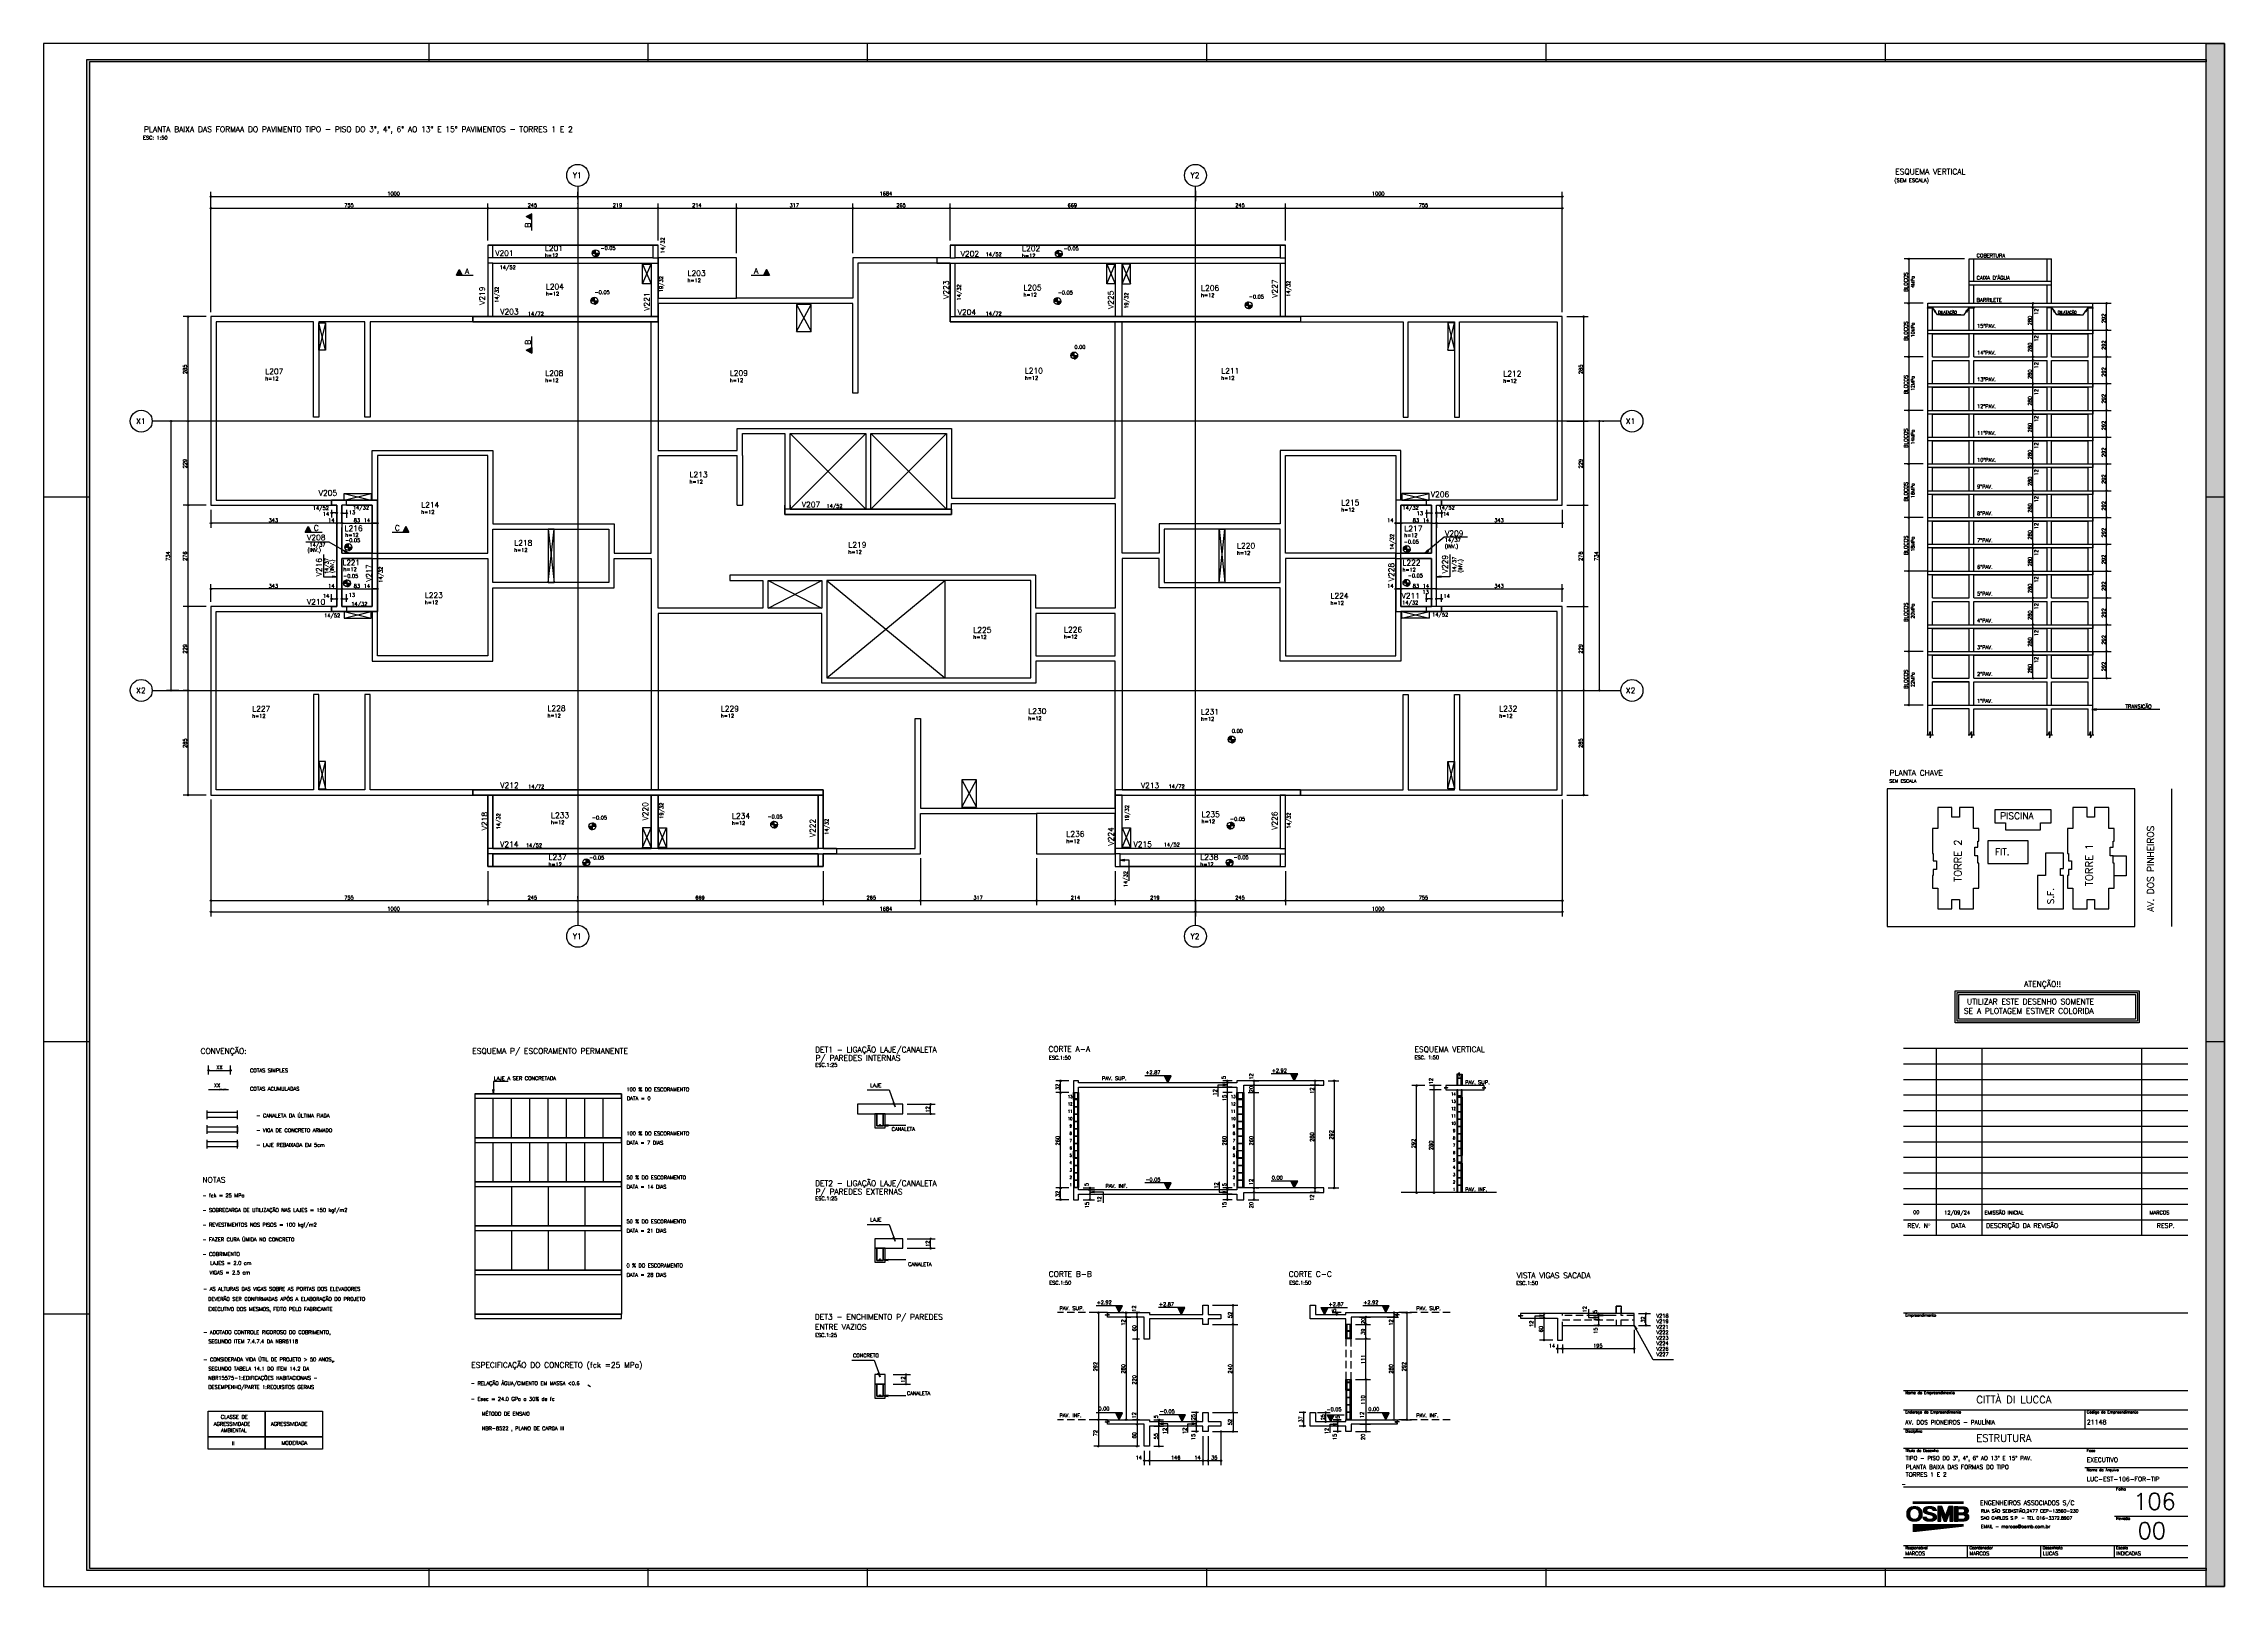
# Model space of a CAD drawing. Extents: x 187 to 6132, y -1204 to 3001.
import ezdxf

# ---------------------------------------------------------------- set-up
doc = ezdxf.new("R2010")
doc.units = 0
doc.header["$LTSCALE"] = 100
doc.header["$MEASUREMENT"] = 0
for name, pattern in [('ESTILO_TQS_0001', [0.85, 0.7, -0.15]), ('ESTILO_TQS_0002', [0.3, 0.2, -0.1]), ('ESTILO_TQS_0004', [2.4, 1.5, 0.2, 0.15, -0.2, 0.15, -0.2])]:
    doc.linetypes.add(name, pattern=pattern)
doc.layers.get('0').update_dxf_attribs({"color": 245, "linetype": 'CONTINUOUS'})
for name, color, linetype in [('01', 7, 'CONTINUOUS'), ('10', 7, 'CONTINUOUS'), ('100', 7, 'CONTINUOUS'), ('101', 7, 'CONTINUOUS'), ('104', 7, 'CONTINUOUS'), ('11', 7, 'CONTINUOUS'), ('13', 7, 'CONTINUOUS'), ('16', 5, 'CONTINUOUS'), ('17', 5, 'CONTINUOUS'), ('18', 4, 'CONTINUOUS'), ('19', 5, 'CONTINUOUS'), ('2', 7, 'CONTINUOUS'), ('201', 7, 'ESTILO_TQS_0001'), ('205', 7, 'ESTILO_TQS_0004'), ('21', 7, 'CONTINUOUS'), ('210', 7, 'ESTILO_TQS_0002'), ('212', 3, 'CONTINUOUS'), ('220', 3, 'CONTINUOUS'), ('221', 102, 'CONTINUOUS'), ('223', 6, 'CONTINUOUS'), ('224', 7, 'CONTINUOUS'), ('235', 7, 'CONTINUOUS'), ('248', 5, 'CONTINUOUS'), ('30', 7, 'CONTINUOUS'), ('7', 2, 'CONTINUOUS'), ('8', 7, 'CONTINUOUS'), ('9', 3, 'CONTINUOUS'), ('TEX1', 7, 'CONTINUOUS'), ('TEX2', 7, 'CONTINUOUS')]:
    doc.layers.add(name, color=color, linetype=linetype)
doc.styles.get("Standard").update_dxf_attribs({"font": 'ROMANS.SHX'})

# ---------------------------------------------------------------- blocks, each defined once
blk = doc.blocks.new('H19', base_point=(-13899.373904, 10592.007577))
for p, q in [((-9591.873904, 10944.44117), (-9591.873904, 10950.335702)), ((-9591.373904, 10944.44117), (-9591.373904, 10950.335702)), ((-9590.873904, 10944.44117), (-9590.873904, 10950.335702)), ((-9590.373904, 10944.44117), (-9590.373904, 10950.335702)), ((-9589.873904, 10944.44117), (-9589.873904, 10950.335702)), ((-9589.373904, 10944.44117), (-9589.373904, 10950.335702)), ((-9588.873904, 10944.44117), (-9588.873904, 10950.335702)), ((-9588.373904, 10944.44117), (-9588.373904, 10950.335702)), ((-9587.873904, 10944.44117), (-9587.873904, 10950.335702)), ((-9587.373904, 10944.44117), (-9587.373904, 10950.335702)), ((-9586.873904, 10944.44117), (-9586.873904, 10950.335702)), ((-9586.373904, 10944.44117), (-9586.373904, 10950.335702)), ((-9585.873904, 10944.44117), (-9585.873904, 10950.335702)), ((-9585.373904, 10944.44117), (-9585.373904, 10950.335702)), ((-9584.873904, 10944.44117), (-9584.873904, 10950.335702)), ((-9584.373904, 10944.44117), (-9584.373904, 10950.335702)), ((-9583.873904, 10944.44117), (-9583.873904, 10950.335702)), ((-9583.373904, 10944.44117), (-9583.373904, 10950.335702)), ((-9582.873904, 10944.44117), (-9582.873904, 10950.335702)), ((-9582.373904, 10944.44117), (-9582.373904, 10950.335702)), ((-9581.873904, 10944.44117), (-9581.873904, 10950.335702)), ((-9581.373904, 10944.44117), (-9581.373904, 10950.335702)), ((-9580.873904, 10944.44117), (-9580.873904, 10950.335702)), ((-9580.373904, 10944.44117), (-9580.373904, 10950.335702)), ((-9579.873904, 10944.44117), (-9579.873904, 10950.335702)), ((-9579.373904, 10944.44117), (-9579.373904, 10950.335702)), ((-9578.873904, 10944.44117), (-9578.873904, 10950.335702)), ((-9578.373904, 10944.44117), (-9578.373904, 10950.335702)), ((-9577.873904, 10944.44117), (-9577.873904, 10950.335702)), ((-9577.373904, 10944.44117), (-9577.373904, 10950.335702)), ((-9576.873904, 10944.44117), (-9576.873904, 10950.335702)), ((-9576.373904, 10944.44117), (-9576.373904, 10950.335702)), ((-9575.873904, 10944.44117), (-9575.873904, 10950.335702)), ((-9575.373904, 10944.44117), (-9575.373904, 10950.335702)), ((-9574.873904, 10944.44117), (-9574.873904, 10950.335702)), ((-9574.373904, 10944.44117), (-9574.373904, 10950.335702)), ((-9573.873904, 10944.44117), (-9573.873904, 10950.335702)), ((-9573.373904, 10944.44117), (-9573.373904, 10950.335702)), ((-9572.873904, 10944.44117), (-9572.873904, 10950.335702)), ((-9572.373904, 10944.44117), (-9572.373904, 10950.335702)), ((-9571.873904, 10944.44117), (-9571.873904, 10950.335702)), ((-9571.373904, 10944.44117), (-9571.373904, 10950.335702)), ((-9570.873904, 10944.44117), (-9570.873904, 10950.335702)), ((-9570.373904, 10944.44117), (-9570.373904, 10950.335702)), ((-9569.873904, 10944.44117), (-9569.873904, 10950.335702)), ((-9569.373904, 10944.44117), (-9569.373904, 10950.335702)), ((-9568.873904, 10944.44117), (-9568.873904, 10950.335702)), ((-9568.373904, 10944.44117), (-9568.373904, 10950.335702)), ((-9567.873904, 10944.44117), (-9567.873904, 10950.335702)), ((-9567.373904, 10944.44117), (-9567.373904, 10950.335702)), ((-9566.873904, 10944.44117), (-9566.873904, 10950.335702)), ((-9566.373904, 10944.44117), (-9566.373904, 10950.335702)), ((-9565.873904, 10944.44117), (-9565.873904, 10950.335702)), ((-9565.373904, 10944.44117), (-9565.373904, 10950.335702)), ((-9564.873904, 10944.44117), (-9564.873904, 10950.335702)), ((-9564.373904, 10944.44117), (-9564.373904, 10950.335702)), ((-9563.873904, 10944.44117), (-9563.873904, 10950.335702)), ((-9563.373904, 10944.44117), (-9563.373904, 10950.335702)), ((-9562.873904, 10944.44117), (-9562.873904, 10950.335702)), ((-9562.373904, 10944.44117), (-9562.373904, 10950.335702)), ((-9561.873904, 10944.44117), (-9561.873904, 10950.335702)), ((-9561.373904, 10944.44117), (-9561.373904, 10950.335702)), ((-9560.873904, 10944.44117), (-9560.873904, 10950.335702)), ((-9560.373904, 10944.44117), (-9560.373904, 10950.335702)), ((-9559.873904, 10944.44117), (-9559.873904, 10950.335702)), ((-9559.373904, 10944.44117), (-9559.373904, 10950.335702)), ((-9558.873904, 10944.44117), (-9558.873904, 10950.335702)), ((-9558.373904, 10944.44117), (-9558.373904, 10950.335702)), ((-9557.873904, 10944.44117), (-9557.873904, 10950.335702)), ((-9557.373904, 10944.44117), (-9557.373904, 10950.335702)), ((-9556.873904, 10944.44117), (-9556.873904, 10950.335702)), ((-9556.373904, 10944.44117), (-9556.373904, 10950.335702)), ((-9555.873904, 10944.44117), (-9555.873904, 10950.335702)), ((-9555.373904, 10944.44117), (-9555.373904, 10950.335702)), ((-9554.873904, 10944.44117), (-9554.873904, 10950.335702)), ((-9554.373904, 10944.44117), (-9554.373904, 10950.335702)), ((-9553.873904, 10944.44117), (-9553.873904, 10950.335702)), ((-9553.373904, 10944.44117), (-9553.373904, 10950.335702)), ((-9552.873904, 10944.44117), (-9552.873904, 10950.335702)), ((-9552.373904, 10944.44117), (-9552.373904, 10950.335702)), ((-9551.873904, 10944.44117), (-9551.873904, 10950.335702)), ((-9551.373904, 10944.44117), (-9551.373904, 10950.335702)), ((-9550.873904, 10944.44117), (-9550.873904, 10950.335702)), ((-9550.373904, 10944.44117), (-9550.373904, 10950.335702)), ((-9549.873904, 10944.44117), (-9549.873904, 10950.335702)), ((-9549.373904, 10944.44117), (-9549.373904, 10950.335702)), ((-9548.873904, 10944.44117), (-9548.873904, 10950.335702)), ((-9548.373904, 10944.44117), (-9548.373904, 10950.335702)), ((-9547.873904, 10944.44117), (-9547.873904, 10950.335702)), ((-9547.373904, 10944.44117), (-9547.373904, 10950.335702)), ((-9546.873904, 10944.44117), (-9546.873904, 10950.335702)), ((-9546.373904, 10944.44117), (-9546.373904, 10950.335702)), ((-9545.873904, 10944.44117), (-9545.873904, 10950.335702)), ((-9545.373904, 10944.44117), (-9545.373904, 10950.335702)), ((-9544.873904, 10944.44117), (-9544.873904, 10950.335702)), ((-9544.373904, 10944.44117), (-9544.373904, 10950.335702)), ((-9543.873904, 10944.44117), (-9543.873904, 10950.335702)), ((-9543.373904, 10944.44117), (-9543.373904, 10950.335702)), ((-9542.873904, 10944.44117), (-9542.873904, 10950.335702)), ((-9542.373904, 10944.44117), (-9542.373904, 10950.335702)), ((-9541.873904, 10944.44117), (-9541.873904, 10950.335702)), ((-9541.373904, 10944.44117), (-9541.373904, 10950.335702)), ((-9540.873904, 10944.44117), (-9540.873904, 10950.335702)), ((-9540.373904, 10944.44117), (-9540.373904, 10950.335702)), ((-9539.873904, 10944.44117), (-9539.873904, 10950.335702)), ((-9539.373904, 10944.44117), (-9539.373904, 10950.335702)), ((-9538.873904, 10944.44117), (-9538.873904, 10950.335702)), ((-9538.373904, 10944.44117), (-9538.373904, 10950.335702)), ((-9537.873904, 10944.44117), (-9537.873904, 10950.335702)), ((-9537.373904, 10944.44117), (-9537.373904, 10950.335702)), ((-9536.873904, 10944.44117), (-9536.873904, 10950.335702)), ((-9536.373904, 10944.44117), (-9536.373904, 10950.335702)), ((-9535.873904, 10944.44117), (-9535.873904, 10950.335702)), ((-9535.373904, 10944.44117), (-9535.373904, 10950.335702)), ((-9534.873904, 10944.44117), (-9534.873904, 10950.335702)), ((-9534.373904, 10944.44117), (-9534.373904, 10950.335702)), ((-9533.873904, 10944.44117), (-9533.873904, 10950.335702)), ((-9533.373904, 10944.44117), (-9533.373904, 10950.335702)), ((-9532.873904, 10944.44117), (-9532.873904, 10950.335702)), ((-9532.373904, 10944.44117), (-9532.373904, 10950.335702)), ((-9531.873904, 10944.44117), (-9531.873904, 10950.335702)), ((-9531.373904, 10944.44117), (-9531.373904, 10950.335702)), ((-9530.873904, 10944.44117), (-9530.873904, 10950.335702)), ((-9530.373904, 10944.44117), (-9530.373904, 10950.335702)), ((-9529.873904, 10944.44117), (-9529.873904, 10950.335702)), ((-9529.373904, 10944.44117), (-9529.373904, 10950.335702)), ((-9528.873904, 10944.44117), (-9528.873904, 10950.335702)), ((-9528.373904, 10944.44117), (-9528.373904, 10950.335702)), ((-9527.873904, 10944.44117), (-9527.873904, 10950.335702)), ((-9527.373904, 10944.44117), (-9527.373904, 10950.335702)), ((-9526.873904, 10944.44117), (-9526.873904, 10950.335702)), ((-9526.373904, 10944.44117), (-9526.373904, 10950.335702)), ((-9525.873904, 10944.44117), (-9525.873904, 10950.335702)), ((-9525.373904, 10944.44117), (-9525.373904, 10950.335702)), ((-9524.873904, 10944.44117), (-9524.873904, 10950.335702)), ((-9524.373904, 10944.44117), (-9524.373904, 10950.335702)), ((-9523.873904, 10944.44117), (-9523.873904, 10950.335702)), ((-9523.373904, 10944.44117), (-9523.373904, 10950.335702)), ((-9522.873904, 10944.44117), (-9522.873904, 10950.335702)), ((-9522.373904, 10944.44117), (-9522.373904, 10950.335702)), ((-9521.873904, 10944.44117), (-9521.873904, 10950.335702)), ((-9521.373904, 10944.44117), (-9521.373904, 10950.335702)), ((-9520.873904, 10944.44117), (-9520.873904, 10950.335702)), ((-9520.373904, 10944.44117), (-9520.373904, 10950.335702)), ((-9519.873904, 10944.44117), (-9519.873904, 10950.335702)), ((-9519.373904, 10944.44117), (-9519.373904, 10950.335702)), ((-9518.873904, 10944.44117), (-9518.873904, 10950.335702)), ((-9518.373904, 10944.44117), (-9518.373904, 10950.335702)), ((-9517.873904, 10944.44117), (-9517.873904, 10950.335702)), ((-9517.373904, 10944.44117), (-9517.373904, 10950.335702)), ((-9516.873904, 10944.44117), (-9516.873904, 10950.335702)), ((-9516.373904, 10944.44117), (-9516.373904, 10950.335702)), ((-9515.873904, 10944.44117), (-9515.873904, 10950.335702)), ((-9515.373904, 10944.44117), (-9515.373904, 10950.335702)), ((-9514.873904, 10944.44117), (-9514.873904, 10950.335702)), ((-9514.373904, 10944.44117), (-9514.373904, 10950.335702)), ((-9513.873904, 10944.44117), (-9513.873904, 10950.335702)), ((-9513.373904, 10944.44117), (-9513.373904, 10950.335702)), ((-9512.873904, 10944.44117), (-9512.873904, 10950.335702)), ((-9512.373904, 10944.44117), (-9512.373904, 10950.335702)), ((-9511.873904, 10944.44117), (-9511.873904, 10950.335702)), ((-9511.373904, 10944.44117), (-9511.373904, 10950.335702)), ((-9510.873904, 10944.44117), (-9510.873904, 10950.335702)), ((-9510.373904, 10944.44117), (-9510.373904, 10950.335702)), ((-9509.873904, 10944.44117), (-9509.873904, 10950.335702)), ((-9509.373904, 10944.44117), (-9509.373904, 10950.335702)), ((-9508.873904, 10944.44117), (-9508.873904, 10950.335702)), ((-9508.373904, 10944.44117), (-9508.373904, 10950.335702)), ((-9507.873904, 10944.44117), (-9507.873904, 10950.335702)), ((-9507.373904, 10944.44117), (-9507.373904, 10950.335702)), ((-9506.873904, 10944.44117), (-9506.873904, 10950.335702)), ((-9506.373904, 10944.44117), (-9506.373904, 10950.335702)), ((-9505.873904, 10944.44117), (-9505.873904, 10950.335702)), ((-9505.373904, 10944.44117), (-9505.373904, 10950.335702)), ((-9504.873904, 10944.44117), (-9504.873904, 10950.335702)), ((-9504.373904, 10944.44117), (-9504.373904, 10950.335702)), ((-9503.873904, 10944.44117), (-9503.873904, 10950.335702)), ((-9503.373904, 10944.44117), (-9503.373904, 10950.335702)), ((-9502.873904, 10944.44117), (-9502.873904, 10950.335702)), ((-9502.373904, 10944.44117), (-9502.373904, 10950.335702)), ((-9501.873904, 10944.44117), (-9501.873904, 10950.335702)), ((-9501.373904, 10944.44117), (-9501.373904, 10950.335702)), ((-9500.873904, 10944.44117), (-9500.873904, 10950.335702)), ((-9500.373904, 10944.44117), (-9500.373904, 10950.335702)), ((-9499.873904, 10944.44117), (-9499.873904, 10950.335702)), ((-9499.373904, 10944.44117), (-9499.373904, 10950.335702)), ((-9498.873904, 10944.44117), (-9498.873904, 10950.335702)), ((-9498.373904, 10944.44117), (-9498.373904, 10950.335702)), ((-9497.873904, 10944.44117), (-9497.873904, 10950.335702)), ((-9497.373904, 10944.44117), (-9497.373904, 10950.335702)), ((-9496.873904, 10944.44117), (-9496.873904, 10950.335702)), ((-9496.373904, 10944.44117), (-9496.373904, 10950.335702)), ((-9495.873904, 10944.44117), (-9495.873904, 10950.335702)), ((-9495.373904, 10944.44117), (-9495.373904, 10950.335702)), ((-9494.873904, 10944.44117), (-9494.873904, 10950.335702)), ((-9494.373904, 10944.44117), (-9494.373904, 10950.335702)), ((-9493.873904, 10944.44117), (-9493.873904, 10950.335702)), ((-9493.373904, 10944.44117), (-9493.373904, 10950.335702)), ((-9492.873904, 10944.44117), (-9492.873904, 10950.335702)), ((-9492.373904, 10944.44117), (-9492.373904, 10950.335702)), ((-9491.873904, 10944.44117), (-9491.873904, 10950.335702)), ((-9491.373904, 10944.44117), (-9491.373904, 10950.335702)), ((-9490.873904, 10944.44117), (-9490.873904, 10950.335702)), ((-9490.373904, 10944.44117), (-9490.373904, 10950.335702)), ((-9489.873904, 10944.44117), (-9489.873904, 10950.335702)), ((-9489.373904, 10944.44117), (-9489.373904, 10950.335702)), ((-9488.873904, 10944.44117), (-9488.873904, 10950.335702)), ((-9488.373904, 10944.44117), (-9488.373904, 10950.335702)), ((-9487.873904, 10944.44117), (-9487.873904, 10950.335702)), ((-9487.373904, 10944.44117), (-9487.373904, 10950.335702)), ((-9486.873904, 10944.44117), (-9486.873904, 10950.335702)), ((-9486.373904, 10944.44117), (-9486.373904, 10950.335702)), ((-9485.873904, 10944.44117), (-9485.873904, 10950.335702)), ((-9485.373904, 10944.44117), (-9485.373904, 10950.335702)), ((-9484.873904, 10944.44117), (-9484.873904, 10950.335702)), ((-9484.373904, 10944.44117), (-9484.373904, 10950.335702)), ((-9483.873904, 10944.44117), (-9483.873904, 10950.335702)), ((-9483.373904, 10944.44117), (-9483.373904, 10950.335702)), ((-9482.873904, 10944.44117), (-9482.873904, 10950.335702)), ((-9482.373904, 10944.44117), (-9482.373904, 10950.335702)), ((-9481.873904, 10944.44117), (-9481.873904, 10950.335702)), ((-9481.373904, 10944.44117), (-9481.373904, 10950.335702)), ((-9480.873904, 10944.44117), (-9480.873904, 10950.335702)), ((-9480.373904, 10944.44117), (-9480.373904, 10950.335702)), ((-9479.873904, 10944.44117), (-9479.873904, 10950.335702)), ((-9479.373904, 10944.44117), (-9479.373904, 10950.335702)), ((-9478.873904, 10944.44117), (-9478.873904, 10950.335702)), ((-9478.373904, 10944.44117), (-9478.373904, 10950.335702)), ((-9477.873904, 10944.44117), (-9477.873904, 10950.335702)), ((-9477.373904, 10944.44117), (-9477.373904, 10950.335702)), ((-9476.873904, 10944.44117), (-9476.873904, 10950.335702)), ((-9476.373904, 10944.44117), (-9476.373904, 10950.335702)), ((-9475.873904, 10944.44117), (-9475.873904, 10950.335702)), ((-9475.373904, 10944.44117), (-9475.373904, 10950.335702)), ((-9474.873904, 10944.44117), (-9474.873904, 10950.335702)), ((-9474.373904, 10944.44117), (-9474.373904, 10950.335702)), ((-9473.873904, 10944.44117), (-9473.873904, 10950.335702)), ((-9473.373904, 10944.44117), (-9473.373904, 10950.335702)), ((-9472.873904, 10944.44117), (-9472.873904, 10950.335702)), ((-9472.373904, 10944.44117), (-9472.373904, 10950.335702)), ((-9471.873904, 10944.44117), (-9471.873904, 10950.335702)), ((-9471.373904, 10944.44117), (-9471.373904, 10950.335702)), ((-9470.873904, 10944.44117), (-9470.873904, 10950.335702)), ((-9470.373904, 10944.44117), (-9470.373904, 10950.335702)), ((-9469.873904, 10944.44117), (-9469.873904, 10950.335702)), ((-9469.373904, 10944.44117), (-9469.373904, 10950.335702)), ((-9468.873904, 10944.44117), (-9468.873904, 10950.335702)), ((-9468.373904, 10944.44117), (-9468.373904, 10950.335702))]:
    blk.add_line(p, q)
blk = doc.blocks.new('H20', base_point=(-13899.373904, 10592.007577))
for p, q in [((-9607.604373, 10915.726327), (-9607.604373, 10923.386483)), ((-9607.104373, 10913.046639), (-9607.104373, 10926.085702)), ((-9606.604373, 10911.960702), (-9606.604373, 10927.171639)), ((-9606.104373, 10910.87867), (-9606.104373, 10928.257577)), ((-9605.604373, 10909.792733), (-9605.604373, 10929.343514)), ((-9605.104373, 10908.710702), (-9605.104373, 10930.433358)), ((-9604.604373, 10907.937264), (-9604.604373, 10931.202889)), ((-9604.104373, 10907.402108), (-9604.104373, 10931.734139)), ((-9603.604373, 10906.870858), (-9603.604373, 10932.269295)), ((-9603.104373, 10906.335702), (-9603.104373, 10932.800545)), ((-9602.604373, 10905.800545), (-9602.604373, 10933.335702)), ((-9602.104373, 10905.265389), (-9602.104373, 10933.866952)), ((-9601.604373, 10904.730233), (-9601.604373, 10934.402108)), ((-9601.104373, 10904.198983), (-9601.104373, 10934.933358)), ((-9600.604373, 10903.874764), (-9600.604373, 10935.257577)), ((-9600.104373, 10923.741952), (-9600.104373, 10935.507577)), ((-9599.604373, 10925.140389), (-9599.604373, 10935.757577)), ((-9599.104373, 10926.538827), (-9599.104373, 10936.007577)), ((-9598.604373, 10927.480233), (-9598.604373, 10936.257577)), ((-9598.104373, 10928.105233), (-9598.104373, 10936.507577)), ((-9597.604373, 10928.730233), (-9597.604373, 10936.757577)), ((-9597.104373, 10929.355233), (-9597.104373, 10937.007577)), ((-9596.604373, 10929.945077), (-9596.604373, 10937.257577)), ((-9596.104373, 10930.214608), (-9596.104373, 10937.507577)), ((-9595.604373, 10930.488045), (-9595.604373, 10937.757577)), ((-9595.104373, 10930.761483), (-9595.104373, 10937.843514)), ((-9594.604373, 10931.03492), (-9594.604373, 10937.917733)), ((-9594.104373, 10931.304452), (-9594.104373, 10937.988045)), ((-9593.604373, 10931.577889), (-9593.604373, 10938.062264)), ((-9593.104373, 10931.765389), (-9593.104373, 10938.132577)), ((-9592.604373, 10931.839608), (-9592.604373, 10938.206795)), ((-9592.104373, 10931.917733), (-9592.104373, 10938.281014)), ((-9591.604373, 10931.991952), (-9591.604373, 10938.351327)), ((-9591.104373, 10932.070077), (-9591.104373, 10938.425545)), ((-9590.604373, 10932.144295), (-9590.604373, 10938.495858)), ((-9590.104373, 10932.22242), (-9590.104373, 10938.570077)), ((-9589.604373, 10932.296639), (-9589.604373, 10938.640389)), ((-9589.104373, 10932.374764), (-9589.104373, 10938.714608)), ((-9600.104373, 10903.632577), (-9600.104373, 10915.44117)), ((-9599.604373, 10903.386483), (-9599.604373, 10914.06617)), ((-9599.104373, 10903.140389), (-9599.104373, 10912.687264)), ((-9598.604373, 10902.894295), (-9598.604373, 10911.75367)), ((-9598.104373, 10902.652108), (-9598.104373, 10911.12867)), ((-9597.604373, 10902.406014), (-9597.604373, 10910.50367)), ((-9597.104373, 10902.15992), (-9597.104373, 10909.874764)), ((-9596.604373, 10901.913827), (-9596.604373, 10909.288827)), ((-9596.104373, 10901.671639), (-9596.104373, 10909.015389)), ((-9595.604373, 10901.425545), (-9595.604373, 10908.745858)), ((-9595.104373, 10901.335702), (-9595.104373, 10908.47242)), ((-9594.604373, 10901.265389), (-9594.604373, 10908.198983)), ((-9594.104373, 10901.19117), (-9594.104373, 10907.925545)), ((-9593.604373, 10901.116952), (-9593.604373, 10907.656014)), ((-9593.104373, 10901.042733), (-9593.104373, 10907.468514)), ((-9592.604373, 10900.97242), (-9592.604373, 10907.390389)), ((-9592.104373, 10900.898202), (-9592.104373, 10907.312264)), ((-9591.604373, 10900.823983), (-9591.604373, 10907.234139)), ((-9591.104373, 10900.749764), (-9591.104373, 10907.15992)), ((-9590.604373, 10900.679452), (-9590.604373, 10907.081795)), ((-9590.104373, 10900.605233), (-9590.104373, 10907.00367)), ((-9589.604373, 10900.531014), (-9589.604373, 10906.925545)), ((-9589.104373, 10900.456795), (-9589.104373, 10906.851327))]:
    blk.add_line(p, q)
blk = doc.blocks.new('H21', base_point=(-13899.373904, 10592.007577))
for p, q in [((-9607.604373, 10915.726327), (-9607.604373, 10923.386483)), ((-9607.104373, 10913.046639), (-9607.104373, 10926.085702)), ((-9606.604373, 10911.960702), (-9606.604373, 10927.171639)), ((-9606.104373, 10910.87867), (-9606.104373, 10928.257577)), ((-9605.604373, 10909.792733), (-9605.604373, 10929.343514)), ((-9605.104373, 10908.710702), (-9605.104373, 10930.433358)), ((-9604.604373, 10907.937264), (-9604.604373, 10931.202889)), ((-9604.104373, 10907.402108), (-9604.104373, 10931.734139)), ((-9603.604373, 10906.870858), (-9603.604373, 10932.269295)), ((-9603.104373, 10906.335702), (-9603.104373, 10932.800545)), ((-9602.604373, 10905.800545), (-9602.604373, 10933.335702)), ((-9602.104373, 10905.265389), (-9602.104373, 10933.866952)), ((-9601.604373, 10904.730233), (-9601.604373, 10934.402108)), ((-9601.104373, 10904.198983), (-9601.104373, 10934.933358)), ((-9600.604373, 10903.874764), (-9600.604373, 10935.257577)), ((-9600.104373, 10923.741952), (-9600.104373, 10935.507577)), ((-9599.604373, 10925.140389), (-9599.604373, 10935.757577)), ((-9599.104373, 10926.538827), (-9599.104373, 10936.007577)), ((-9598.604373, 10927.480233), (-9598.604373, 10936.257577)), ((-9598.104373, 10928.105233), (-9598.104373, 10936.507577)), ((-9597.604373, 10928.730233), (-9597.604373, 10936.757577)), ((-9597.104373, 10929.355233), (-9597.104373, 10937.007577)), ((-9596.604373, 10929.945077), (-9596.604373, 10937.257577)), ((-9596.104373, 10930.214608), (-9596.104373, 10937.507577)), ((-9595.604373, 10930.488045), (-9595.604373, 10937.757577)), ((-9595.104373, 10930.761483), (-9595.104373, 10937.843514)), ((-9594.604373, 10931.03492), (-9594.604373, 10937.917733)), ((-9594.104373, 10931.304452), (-9594.104373, 10937.988045)), ((-9593.604373, 10931.577889), (-9593.604373, 10938.062264)), ((-9593.104373, 10931.765389), (-9593.104373, 10938.132577)), ((-9592.604373, 10931.839608), (-9592.604373, 10938.206795)), ((-9592.104373, 10931.917733), (-9592.104373, 10938.281014)), ((-9591.604373, 10931.991952), (-9591.604373, 10938.351327)), ((-9591.104373, 10932.070077), (-9591.104373, 10938.425545)), ((-9590.604373, 10932.144295), (-9590.604373, 10938.495858)), ((-9590.104373, 10932.22242), (-9590.104373, 10938.570077)), ((-9589.604373, 10932.296639), (-9589.604373, 10938.640389)), ((-9589.104373, 10932.374764), (-9589.104373, 10938.714608)), ((-9600.104373, 10903.632577), (-9600.104373, 10915.44117)), ((-9599.604373, 10903.386483), (-9599.604373, 10914.06617)), ((-9599.104373, 10903.140389), (-9599.104373, 10912.687264)), ((-9598.604373, 10902.894295), (-9598.604373, 10911.75367)), ((-9598.104373, 10902.652108), (-9598.104373, 10911.12867)), ((-9597.604373, 10902.406014), (-9597.604373, 10910.50367)), ((-9597.104373, 10902.15992), (-9597.104373, 10909.874764)), ((-9596.604373, 10901.913827), (-9596.604373, 10909.288827)), ((-9596.104373, 10901.671639), (-9596.104373, 10909.015389)), ((-9595.604373, 10901.425545), (-9595.604373, 10908.745858)), ((-9595.104373, 10901.335702), (-9595.104373, 10908.47242)), ((-9594.604373, 10901.265389), (-9594.604373, 10908.198983)), ((-9594.104373, 10901.19117), (-9594.104373, 10907.925545)), ((-9593.604373, 10901.116952), (-9593.604373, 10907.656014)), ((-9593.104373, 10901.042733), (-9593.104373, 10907.468514)), ((-9592.604373, 10900.97242), (-9592.604373, 10907.390389)), ((-9592.104373, 10900.898202), (-9592.104373, 10907.312264)), ((-9591.604373, 10900.823983), (-9591.604373, 10907.234139)), ((-9591.104373, 10900.749764), (-9591.104373, 10907.15992)), ((-9590.604373, 10900.679452), (-9590.604373, 10907.081795)), ((-9590.104373, 10900.605233), (-9590.104373, 10907.00367)), ((-9589.604373, 10900.531014), (-9589.604373, 10906.925545)), ((-9589.104373, 10900.456795), (-9589.104373, 10906.851327))]:
    blk.add_line(p, q)
blk = doc.blocks.new('H22', base_point=(-13899.373904, 10592.007577))
for p, q in [((-9607.604373, 10915.726327), (-9607.604373, 10923.386483)), ((-9607.104373, 10913.046639), (-9607.104373, 10926.085702)), ((-9606.604373, 10911.960702), (-9606.604373, 10927.171639)), ((-9606.104373, 10910.87867), (-9606.104373, 10928.257577)), ((-9605.604373, 10909.792733), (-9605.604373, 10929.343514)), ((-9605.104373, 10908.710702), (-9605.104373, 10930.433358)), ((-9604.604373, 10907.937264), (-9604.604373, 10931.202889)), ((-9604.104373, 10907.402108), (-9604.104373, 10931.734139)), ((-9603.604373, 10906.870858), (-9603.604373, 10932.269295)), ((-9603.104373, 10906.335702), (-9603.104373, 10932.800545)), ((-9602.604373, 10905.800545), (-9602.604373, 10933.335702)), ((-9602.104373, 10905.265389), (-9602.104373, 10933.866952)), ((-9601.604373, 10904.730233), (-9601.604373, 10934.402108)), ((-9601.104373, 10904.198983), (-9601.104373, 10934.933358)), ((-9600.604373, 10903.874764), (-9600.604373, 10935.257577)), ((-9600.104373, 10923.741952), (-9600.104373, 10935.507577)), ((-9599.604373, 10925.140389), (-9599.604373, 10935.757577)), ((-9599.104373, 10926.538827), (-9599.104373, 10936.007577)), ((-9598.604373, 10927.480233), (-9598.604373, 10936.257577)), ((-9598.104373, 10928.105233), (-9598.104373, 10936.507577)), ((-9597.604373, 10928.730233), (-9597.604373, 10936.757577)), ((-9597.104373, 10929.355233), (-9597.104373, 10937.007577)), ((-9596.604373, 10929.945077), (-9596.604373, 10937.257577)), ((-9596.104373, 10930.214608), (-9596.104373, 10937.507577)), ((-9595.604373, 10930.488045), (-9595.604373, 10937.757577)), ((-9595.104373, 10930.761483), (-9595.104373, 10937.843514)), ((-9594.604373, 10931.03492), (-9594.604373, 10937.917733)), ((-9594.104373, 10931.304452), (-9594.104373, 10937.988045)), ((-9593.604373, 10931.577889), (-9593.604373, 10938.062264)), ((-9593.104373, 10931.765389), (-9593.104373, 10938.132577)), ((-9592.604373, 10931.839608), (-9592.604373, 10938.206795)), ((-9592.104373, 10931.917733), (-9592.104373, 10938.281014)), ((-9591.604373, 10931.991952), (-9591.604373, 10938.351327)), ((-9591.104373, 10932.070077), (-9591.104373, 10938.425545)), ((-9590.604373, 10932.144295), (-9590.604373, 10938.495858)), ((-9590.104373, 10932.22242), (-9590.104373, 10938.570077)), ((-9589.604373, 10932.296639), (-9589.604373, 10938.640389)), ((-9589.104373, 10932.374764), (-9589.104373, 10938.714608)), ((-9600.104373, 10903.632577), (-9600.104373, 10915.44117)), ((-9599.604373, 10903.386483), (-9599.604373, 10914.06617)), ((-9599.104373, 10903.140389), (-9599.104373, 10912.687264)), ((-9598.604373, 10902.894295), (-9598.604373, 10911.75367)), ((-9598.104373, 10902.652108), (-9598.104373, 10911.12867)), ((-9597.604373, 10902.406014), (-9597.604373, 10910.50367)), ((-9597.104373, 10902.15992), (-9597.104373, 10909.874764)), ((-9596.604373, 10901.913827), (-9596.604373, 10909.288827)), ((-9596.104373, 10901.671639), (-9596.104373, 10909.015389)), ((-9595.604373, 10901.425545), (-9595.604373, 10908.745858)), ((-9595.104373, 10901.335702), (-9595.104373, 10908.47242)), ((-9594.604373, 10901.265389), (-9594.604373, 10908.198983)), ((-9594.104373, 10901.19117), (-9594.104373, 10907.925545)), ((-9593.604373, 10901.116952), (-9593.604373, 10907.656014)), ((-9593.104373, 10901.042733), (-9593.104373, 10907.468514)), ((-9592.604373, 10900.97242), (-9592.604373, 10907.390389)), ((-9592.104373, 10900.898202), (-9592.104373, 10907.312264)), ((-9591.604373, 10900.823983), (-9591.604373, 10907.234139)), ((-9591.104373, 10900.749764), (-9591.104373, 10907.15992)), ((-9590.604373, 10900.679452), (-9590.604373, 10907.081795)), ((-9590.104373, 10900.605233), (-9590.104373, 10907.00367)), ((-9589.604373, 10900.531014), (-9589.604373, 10906.925545)), ((-9589.104373, 10900.456795), (-9589.104373, 10906.851327))]:
    blk.add_line(p, q)
blk = doc.blocks.new('H23', base_point=(-13899.373904, 10592.007577))
for p, q in [((-9607.604373, 10915.726327), (-9607.604373, 10923.386483)), ((-9607.104373, 10913.046639), (-9607.104373, 10926.085702)), ((-9606.604373, 10911.960702), (-9606.604373, 10927.171639)), ((-9606.104373, 10910.87867), (-9606.104373, 10928.257577)), ((-9605.604373, 10909.792733), (-9605.604373, 10929.343514)), ((-9605.104373, 10908.710702), (-9605.104373, 10930.433358)), ((-9604.604373, 10907.937264), (-9604.604373, 10931.202889)), ((-9604.104373, 10907.402108), (-9604.104373, 10931.734139)), ((-9603.604373, 10906.870858), (-9603.604373, 10932.269295)), ((-9603.104373, 10906.335702), (-9603.104373, 10932.800545)), ((-9602.604373, 10905.800545), (-9602.604373, 10933.335702)), ((-9602.104373, 10905.265389), (-9602.104373, 10933.866952)), ((-9601.604373, 10904.730233), (-9601.604373, 10934.402108)), ((-9601.104373, 10904.198983), (-9601.104373, 10934.933358)), ((-9600.604373, 10903.874764), (-9600.604373, 10935.257577)), ((-9600.104373, 10923.741952), (-9600.104373, 10935.507577)), ((-9599.604373, 10925.140389), (-9599.604373, 10935.757577)), ((-9599.104373, 10926.538827), (-9599.104373, 10936.007577)), ((-9598.604373, 10927.480233), (-9598.604373, 10936.257577)), ((-9598.104373, 10928.105233), (-9598.104373, 10936.507577)), ((-9597.604373, 10928.730233), (-9597.604373, 10936.757577)), ((-9597.104373, 10929.355233), (-9597.104373, 10937.007577)), ((-9596.604373, 10929.945077), (-9596.604373, 10937.257577)), ((-9596.104373, 10930.214608), (-9596.104373, 10937.507577)), ((-9595.604373, 10930.488045), (-9595.604373, 10937.757577)), ((-9595.104373, 10930.761483), (-9595.104373, 10937.843514)), ((-9594.604373, 10931.03492), (-9594.604373, 10937.917733)), ((-9594.104373, 10931.304452), (-9594.104373, 10937.988045)), ((-9593.604373, 10931.577889), (-9593.604373, 10938.062264)), ((-9593.104373, 10931.765389), (-9593.104373, 10938.132577)), ((-9592.604373, 10931.839608), (-9592.604373, 10938.206795)), ((-9592.104373, 10931.917733), (-9592.104373, 10938.281014)), ((-9591.604373, 10931.991952), (-9591.604373, 10938.351327)), ((-9591.104373, 10932.070077), (-9591.104373, 10938.425545)), ((-9590.604373, 10932.144295), (-9590.604373, 10938.495858)), ((-9590.104373, 10932.22242), (-9590.104373, 10938.570077)), ((-9589.604373, 10932.296639), (-9589.604373, 10938.640389)), ((-9589.104373, 10932.374764), (-9589.104373, 10938.714608)), ((-9600.104373, 10903.632577), (-9600.104373, 10915.44117)), ((-9599.604373, 10903.386483), (-9599.604373, 10914.06617)), ((-9599.104373, 10903.140389), (-9599.104373, 10912.687264)), ((-9598.604373, 10902.894295), (-9598.604373, 10911.75367)), ((-9598.104373, 10902.652108), (-9598.104373, 10911.12867)), ((-9597.604373, 10902.406014), (-9597.604373, 10910.50367)), ((-9597.104373, 10902.15992), (-9597.104373, 10909.874764)), ((-9596.604373, 10901.913827), (-9596.604373, 10909.288827)), ((-9596.104373, 10901.671639), (-9596.104373, 10909.015389)), ((-9595.604373, 10901.425545), (-9595.604373, 10908.745858)), ((-9595.104373, 10901.335702), (-9595.104373, 10908.47242)), ((-9594.604373, 10901.265389), (-9594.604373, 10908.198983)), ((-9594.104373, 10901.19117), (-9594.104373, 10907.925545)), ((-9593.604373, 10901.116952), (-9593.604373, 10907.656014)), ((-9593.104373, 10901.042733), (-9593.104373, 10907.468514)), ((-9592.604373, 10900.97242), (-9592.604373, 10907.390389)), ((-9592.104373, 10900.898202), (-9592.104373, 10907.312264)), ((-9591.604373, 10900.823983), (-9591.604373, 10907.234139)), ((-9591.104373, 10900.749764), (-9591.104373, 10907.15992)), ((-9590.604373, 10900.679452), (-9590.604373, 10907.081795)), ((-9590.104373, 10900.605233), (-9590.104373, 10907.00367)), ((-9589.604373, 10900.531014), (-9589.604373, 10906.925545)), ((-9589.104373, 10900.456795), (-9589.104373, 10906.851327))]:
    blk.add_line(p, q)
blk = doc.blocks.new('H26', base_point=(-13899.373904, 10592.007577))
for p, q in [((-9481.580935, 10907.277108), (-9481.580935, 10923.046639)), ((-9481.080935, 10931.761483), (-9481.080935, 10937.90992)), ((-9481.080935, 10916.898202), (-9481.080935, 10923.046639)), ((-9480.580935, 10931.761483), (-9480.580935, 10937.90992)), ((-9480.580935, 10916.898202), (-9480.580935, 10923.046639)), ((-9480.080935, 10931.761483), (-9480.080935, 10937.90992)), ((-9480.080935, 10916.898202), (-9480.080935, 10923.046639)), ((-9479.580935, 10931.761483), (-9479.580935, 10937.90992)), ((-9479.580935, 10916.898202), (-9479.580935, 10923.046639)), ((-9479.080935, 10931.761483), (-9479.080935, 10937.90992)), ((-9479.080935, 10916.898202), (-9479.080935, 10923.046639)), ((-9478.580935, 10931.761483), (-9478.580935, 10937.90992)), ((-9478.580935, 10916.898202), (-9478.580935, 10923.046639)), ((-9478.080935, 10931.761483), (-9478.080935, 10937.90992)), ((-9478.080935, 10916.898202), (-9478.080935, 10923.046639)), ((-9477.580935, 10931.761483), (-9477.580935, 10937.90992)), ((-9477.580935, 10916.898202), (-9477.580935, 10923.046639)), ((-9477.080935, 10931.761483), (-9477.080935, 10937.90992)), ((-9477.080935, 10916.898202), (-9477.080935, 10923.046639)), ((-9476.580935, 10931.761483), (-9476.580935, 10937.90992)), ((-9476.580935, 10916.898202), (-9476.580935, 10923.046639)), ((-9476.080935, 10931.761483), (-9476.080935, 10937.90992)), ((-9476.080935, 10916.898202), (-9476.080935, 10923.046639)), ((-9475.580935, 10931.761483), (-9475.580935, 10937.90992)), ((-9475.580935, 10916.898202), (-9475.580935, 10923.046639)), ((-9475.080935, 10931.761483), (-9475.080935, 10937.90992)), ((-9475.080935, 10916.898202), (-9475.080935, 10923.046639)), ((-9474.580935, 10931.761483), (-9474.580935, 10937.90992)), ((-9474.580935, 10916.898202), (-9474.580935, 10923.046639)), ((-9474.080935, 10931.761483), (-9474.080935, 10937.90992)), ((-9474.080935, 10916.898202), (-9474.080935, 10923.046639)), ((-9473.580935, 10931.761483), (-9473.580935, 10937.90992)), ((-9473.580935, 10916.898202), (-9473.580935, 10923.046639)), ((-9473.080935, 10931.761483), (-9473.080935, 10937.90992)), ((-9473.080935, 10916.898202), (-9473.080935, 10923.046639)), ((-9472.580935, 10931.761483), (-9472.580935, 10937.90992)), ((-9472.580935, 10916.898202), (-9472.580935, 10923.046639)), ((-9472.080935, 10931.761483), (-9472.080935, 10937.90992)), ((-9472.080935, 10916.898202), (-9472.080935, 10923.046639)), ((-9471.580935, 10931.761483), (-9471.580935, 10937.90992)), ((-9471.580935, 10916.898202), (-9471.580935, 10923.046639)), ((-9471.080935, 10931.761483), (-9471.080935, 10937.90992)), ((-9471.080935, 10916.898202), (-9471.080935, 10923.046639)), ((-9470.580935, 10931.761483), (-9470.580935, 10937.90992)), ((-9470.580935, 10916.898202), (-9470.580935, 10923.046639)), ((-9470.080935, 10931.761483), (-9470.080935, 10937.90992)), ((-9470.080935, 10916.898202), (-9470.080935, 10923.046639)), ((-9469.580935, 10931.761483), (-9469.580935, 10937.90992)), ((-9469.580935, 10916.898202), (-9469.580935, 10923.046639)), ((-9469.080935, 10931.706795), (-9469.080935, 10937.902108)), ((-9469.080935, 10916.898202), (-9469.080935, 10923.101327)), ((-9468.580935, 10931.648202), (-9468.580935, 10937.855233)), ((-9468.580935, 10916.898202), (-9468.580935, 10923.15992)), ((-9468.080935, 10931.585702), (-9468.080935, 10937.808358)), ((-9468.080935, 10916.84742), (-9468.080935, 10923.22242)), ((-9467.580935, 10931.448983), (-9467.580935, 10937.765389)), ((-9467.580935, 10916.781014), (-9467.580935, 10923.370858)), ((-9467.080935, 10931.241952), (-9467.080935, 10937.718514)), ((-9467.080935, 10916.714608), (-9467.080935, 10923.59742)), ((-9466.580935, 10931.03492), (-9466.580935, 10937.671639)), ((-9466.580935, 10916.62867), (-9466.580935, 10923.827889)), ((-9466.080935, 10930.675545), (-9466.080935, 10937.62867)), ((-9466.080935, 10916.417733), (-9466.080935, 10924.175545)), ((-9465.580935, 10930.226327), (-9465.580935, 10937.581795)), ((-9465.580935, 10916.206795), (-9465.580935, 10924.593514)), ((-9465.080935, 10929.62867), (-9465.080935, 10937.53492)), ((-9465.080935, 10915.999764), (-9465.080935, 10925.179452)), ((-9464.580935, 10928.866952), (-9464.580935, 10937.460702)), ((-9464.580935, 10915.585702), (-9464.580935, 10925.94117)), ((-9464.080935, 10915.171639), (-9464.080935, 10937.296639)), ((-9463.580935, 10914.573983), (-9463.580935, 10937.12867)), ((-9463.080935, 10913.730233), (-9463.080935, 10936.964608)), ((-9462.580935, 10901.839608), (-9462.580935, 10936.800545)), ((-9462.080935, 10902.015389), (-9462.080935, 10936.632577)), ((-9461.580935, 10902.195077), (-9461.580935, 10936.468514)), ((-9461.080935, 10902.374764), (-9461.080935, 10936.304452)), ((-9460.580935, 10902.554452), (-9460.580935, 10936.015389)), ((-9460.080935, 10902.730233), (-9460.080935, 10935.656014)), ((-9459.580935, 10920.523202), (-9459.580935, 10935.300545)), ((-9459.580935, 10902.90992), (-9459.580935, 10920.34742)), ((-9459.080935, 10920.808358), (-9459.080935, 10934.94117)), ((-9459.080935, 10903.19117), (-9459.080935, 10920.136483)), ((-9458.580935, 10921.093514), (-9458.580935, 10934.585702)), ((-9458.580935, 10903.573983), (-9458.580935, 10919.921639)), ((-9458.080935, 10921.382577), (-9458.080935, 10934.226327)), ((-9458.080935, 10903.956795), (-9458.080935, 10919.706795)), ((-9457.580935, 10921.870858), (-9457.580935, 10933.581795)), ((-9457.580935, 10904.339608), (-9457.580935, 10919.413827)), ((-9457.080935, 10922.366952), (-9457.080935, 10932.823983)), ((-9457.080935, 10904.72242), (-9457.080935, 10918.980233)), ((-9456.580935, 10923.073983), (-9456.580935, 10932.070077)), ((-9456.580935, 10905.105233), (-9456.580935, 10918.550545)), ((-9456.080935, 10923.97242), (-9456.080935, 10931.312264)), ((-9456.080935, 10905.72242), (-9456.080935, 10918.089608)), ((-9455.580935, 10925.519295), (-9455.580935, 10928.800545)), ((-9455.580935, 10906.507577), (-9455.580935, 10917.382577)), ((-9481.080935, 10901.19117), (-9481.080935, 10907.277108)), ((-9480.580935, 10901.19117), (-9480.580935, 10907.277108)), ((-9480.080935, 10901.19117), (-9480.080935, 10907.277108)), ((-9479.580935, 10901.19117), (-9479.580935, 10907.277108)), ((-9479.080935, 10901.19117), (-9479.080935, 10907.277108)), ((-9478.580935, 10901.19117), (-9478.580935, 10907.277108)), ((-9478.080935, 10901.19117), (-9478.080935, 10907.277108)), ((-9477.580935, 10901.19117), (-9477.580935, 10907.277108)), ((-9477.080935, 10901.19117), (-9477.080935, 10907.277108)), ((-9476.580935, 10901.19117), (-9476.580935, 10907.277108)), ((-9476.080935, 10901.19117), (-9476.080935, 10907.277108)), ((-9475.580935, 10901.19117), (-9475.580935, 10907.277108)), ((-9475.080935, 10901.19117), (-9475.080935, 10907.277108)), ((-9474.580935, 10901.19117), (-9474.580935, 10907.277108)), ((-9474.080935, 10901.19117), (-9474.080935, 10907.277108)), ((-9473.580935, 10901.19117), (-9473.580935, 10907.277108)), ((-9473.080935, 10901.19117), (-9473.080935, 10907.277108)), ((-9472.580935, 10901.19117), (-9472.580935, 10907.277108)), ((-9472.080935, 10901.19117), (-9472.080935, 10907.277108)), ((-9471.580935, 10901.19117), (-9471.580935, 10907.277108)), ((-9471.080935, 10901.19117), (-9471.080935, 10907.277108)), ((-9470.580935, 10901.19117), (-9470.580935, 10907.277108)), ((-9470.080935, 10901.19117), (-9470.080935, 10907.277108)), ((-9469.580935, 10901.19117), (-9469.580935, 10907.277108)), ((-9469.080935, 10901.19117), (-9469.080935, 10907.277108)), ((-9468.580935, 10901.19117), (-9468.580935, 10907.277108)), ((-9468.080935, 10901.19117), (-9468.080935, 10907.331795)), ((-9467.580935, 10901.195077), (-9467.580935, 10907.398202)), ((-9467.080935, 10901.241952), (-9467.080935, 10907.468514)), ((-9466.580935, 10901.292733), (-9466.580935, 10907.562264)), ((-9466.080935, 10901.343514), (-9466.080935, 10907.788827)), ((-9465.580935, 10901.394295), (-9465.580935, 10908.015389)), ((-9465.080935, 10901.445077), (-9465.080935, 10908.241952)), ((-9464.580935, 10901.495858), (-9464.580935, 10908.652108)), ((-9464.080935, 10901.542733), (-9464.080935, 10909.062264)), ((-9463.580935, 10901.593514), (-9463.580935, 10909.65992)), ((-9463.080935, 10901.65992), (-9463.080935, 10910.50367)), ((-9455.080935, 10907.288827), (-9455.080935, 10916.675545)), ((-9454.580935, 10908.070077), (-9454.580935, 10915.636483)), ((-9454.080935, 10910.331795), (-9454.080935, 10914.308358))]:
    blk.add_line(p, q)
blk = doc.blocks.new('H28', base_point=(-13899.373904, 10592.007577))
for p, q in [((-9489.479373, 10901.19117), (-9489.479373, 10937.90992)), ((-9488.979373, 10901.19117), (-9488.979373, 10937.90992)), ((-9488.479373, 10901.19117), (-9488.479373, 10937.90992)), ((-9487.979373, 10901.19117), (-9487.979373, 10937.90992)), ((-9487.479373, 10901.19117), (-9487.479373, 10937.90992)), ((-9486.979373, 10901.19117), (-9486.979373, 10937.90992)), ((-9486.479373, 10901.19117), (-9486.479373, 10937.90992)), ((-9485.979373, 10901.19117), (-9485.979373, 10937.90992)), ((-9485.479373, 10901.19117), (-9485.479373, 10937.90992)), ((-9484.979373, 10901.19117), (-9484.979373, 10937.90992)), ((-9484.479373, 10901.19117), (-9484.479373, 10937.90992)), ((-9483.979373, 10901.19117), (-9483.979373, 10937.90992)), ((-9483.479373, 10901.19117), (-9483.479373, 10937.90992)), ((-9482.979373, 10901.19117), (-9482.979373, 10937.90992)), ((-9482.479373, 10901.19117), (-9482.479373, 10937.90992)), ((-9481.979373, 10901.19117), (-9481.979373, 10937.90992))]:
    blk.add_line(p, q)
blk = doc.blocks.new('H29', base_point=(-13899.373904, 10592.007577))
for p, q in [((-9530.53406, 10901.292733), (-9530.53406, 10938.093514)), ((-9530.03406, 10901.292733), (-9530.03406, 10938.093514)), ((-9529.53406, 10901.292733), (-9529.53406, 10938.093514)), ((-9529.03406, 10901.292733), (-9529.03406, 10938.093514)), ((-9528.53406, 10901.292733), (-9528.53406, 10938.093514)), ((-9528.03406, 10901.292733), (-9528.03406, 10938.093514)), ((-9527.53406, 10901.292733), (-9527.53406, 10938.093514)), ((-9527.03406, 10901.292733), (-9527.03406, 10938.093514)), ((-9526.53406, 10901.292733), (-9526.53406, 10938.093514)), ((-9526.03406, 10901.292733), (-9526.03406, 10938.093514)), ((-9525.53406, 10901.292733), (-9525.53406, 10938.093514)), ((-9525.03406, 10901.292733), (-9525.03406, 10938.093514)), ((-9524.53406, 10901.292733), (-9524.53406, 10938.093514)), ((-9524.03406, 10901.292733), (-9524.03406, 10938.093514)), ((-9523.53406, 10923.531014), (-9523.53406, 10938.093514)), ((-9523.03406, 10922.167733), (-9523.03406, 10938.093514)), ((-9522.53406, 10920.800545), (-9522.53406, 10938.093514)), ((-9522.03406, 10919.433358), (-9522.03406, 10938.093514)), ((-9521.53406, 10918.06617), (-9521.53406, 10938.093514)), ((-9521.03406, 10916.698983), (-9521.03406, 10936.835702)), ((-9520.53406, 10915.331795), (-9520.53406, 10935.468514)), ((-9520.03406, 10913.964608), (-9520.03406, 10934.105233)), ((-9519.53406, 10912.59742), (-9519.53406, 10932.738045)), ((-9519.03406, 10911.230233), (-9519.03406, 10931.370858)), ((-9518.53406, 10909.863045), (-9518.53406, 10930.007577)), ((-9518.03406, 10908.495858), (-9518.03406, 10928.640389)), ((-9517.53406, 10907.132577), (-9517.53406, 10927.273202)), ((-9517.03406, 10905.765389), (-9517.03406, 10925.906014)), ((-9516.53406, 10904.398202), (-9516.53406, 10924.542733)), ((-9516.03406, 10903.031014), (-9516.03406, 10923.175545)), ((-9515.53406, 10901.663827), (-9515.53406, 10921.808358)), ((-9515.03406, 10901.292733), (-9515.03406, 10920.445077)), ((-9514.53406, 10901.292733), (-9514.53406, 10919.077889)), ((-9514.03406, 10901.292733), (-9514.03406, 10917.710702)), ((-9511.03406, 10901.292733), (-9511.03406, 10918.288827)), ((-9510.53406, 10901.292733), (-9510.53406, 10919.652108)), ((-9510.03406, 10901.292733), (-9510.03406, 10921.019295)), ((-9509.53406, 10902.241952), (-9509.53406, 10922.386483)), ((-9509.03406, 10903.605233), (-9509.03406, 10923.75367)), ((-9508.53406, 10904.968514), (-9508.53406, 10925.116952)), ((-9508.03406, 10906.331795), (-9508.03406, 10926.484139)), ((-9507.53406, 10907.698983), (-9507.53406, 10927.851327)), ((-9507.03406, 10909.062264), (-9507.03406, 10929.214608)), ((-9506.53406, 10910.425545), (-9506.53406, 10930.581795)), ((-9506.03406, 10911.788827), (-9506.03406, 10931.948983)), ((-9505.53406, 10913.156014), (-9505.53406, 10933.312264)), ((-9505.03406, 10914.519295), (-9505.03406, 10934.679452)), ((-9504.53406, 10915.882577), (-9504.53406, 10936.046639)), ((-9504.03406, 10917.245858), (-9504.03406, 10937.413827)), ((-9503.53406, 10918.613045), (-9503.53406, 10938.093514)), ((-9503.03406, 10919.976327), (-9503.03406, 10938.093514)), ((-9502.53406, 10921.339608), (-9502.53406, 10938.093514)), ((-9502.03406, 10922.702889), (-9502.03406, 10938.093514)), ((-9501.53406, 10924.070077), (-9501.53406, 10938.093514)), ((-9501.03406, 10901.292733), (-9501.03406, 10938.093514)), ((-9500.53406, 10901.292733), (-9500.53406, 10938.093514)), ((-9500.03406, 10901.292733), (-9500.03406, 10938.093514)), ((-9499.53406, 10901.292733), (-9499.53406, 10938.093514)), ((-9499.03406, 10901.292733), (-9499.03406, 10938.093514)), ((-9498.53406, 10901.292733), (-9498.53406, 10938.093514)), ((-9498.03406, 10901.292733), (-9498.03406, 10938.093514)), ((-9497.53406, 10901.292733), (-9497.53406, 10938.093514)), ((-9497.03406, 10901.292733), (-9497.03406, 10938.093514)), ((-9496.53406, 10901.292733), (-9496.53406, 10938.093514)), ((-9496.03406, 10901.292733), (-9496.03406, 10938.093514)), ((-9495.53406, 10901.292733), (-9495.53406, 10938.093514)), ((-9495.03406, 10901.292733), (-9495.03406, 10938.093514)), ((-9494.53406, 10901.292733), (-9494.53406, 10938.093514)), ((-9513.53406, 10901.292733), (-9513.53406, 10916.34742)), ((-9513.03406, 10901.292733), (-9513.03406, 10914.980233)), ((-9512.53406, 10901.292733), (-9512.53406, 10914.19117)), ((-9512.03406, 10901.292733), (-9512.03406, 10915.554452)), ((-9511.53406, 10901.292733), (-9511.53406, 10916.921639))]:
    blk.add_line(p, q)
blk = doc.blocks.new('H30', base_point=(-13899.373904, 10592.007577))
for p, q in [((-9566.737185, 10927.269295), (-9566.737185, 10929.464608)), ((-9566.237185, 10925.09742), (-9566.237185, 10931.452889)), ((-9565.737185, 10923.968514), (-9565.737185, 10932.277108)), ((-9565.237185, 10923.429452), (-9565.237185, 10933.101327)), ((-9564.737185, 10922.886483), (-9564.737185, 10933.929452)), ((-9564.237185, 10922.34742), (-9564.237185, 10934.382577)), ((-9563.737185, 10921.804452), (-9563.737185, 10934.777108)), ((-9563.237185, 10921.417733), (-9563.237185, 10935.171639)), ((-9562.737185, 10921.156014), (-9562.737185, 10935.56617)), ((-9562.237185, 10920.894295), (-9562.237185, 10935.964608)), ((-9561.737185, 10920.632577), (-9561.737185, 10936.359139)), ((-9561.237185, 10920.370858), (-9561.237185, 10936.616952)), ((-9560.737185, 10920.109139), (-9560.737185, 10936.804452)), ((-9560.237185, 10919.851327), (-9560.237185, 10936.991952)), ((-9559.737185, 10919.609139), (-9559.737185, 10937.179452)), ((-9559.237185, 10919.456795), (-9559.237185, 10937.363045)), ((-9558.737185, 10919.304452), (-9558.737185, 10937.550545)), ((-9558.237185, 10930.226327), (-9558.237185, 10937.738045)), ((-9558.237185, 10919.152108), (-9558.237185, 10926.476327)), ((-9557.737185, 10930.866952), (-9557.737185, 10937.925545)), ((-9557.737185, 10918.999764), (-9557.737185, 10926.050545)), ((-9557.237185, 10931.245858), (-9557.237185, 10938.109139)), ((-9557.237185, 10918.84742), (-9557.237185, 10925.741952)), ((-9556.737185, 10931.531014), (-9556.737185, 10938.238045)), ((-9556.737185, 10918.695077), (-9556.737185, 10925.56617)), ((-9556.237185, 10931.812264), (-9556.237185, 10938.288827)), ((-9556.237185, 10918.542733), (-9556.237185, 10925.386483)), ((-9555.737185, 10932.062264), (-9555.737185, 10938.339608)), ((-9555.737185, 10918.390389), (-9555.737185, 10925.210702)), ((-9555.237185, 10932.198983), (-9555.237185, 10938.390389)), ((-9555.237185, 10918.241952), (-9555.237185, 10925.03492)), ((-9554.737185, 10932.339608), (-9554.737185, 10938.44117)), ((-9554.737185, 10918.116952), (-9554.737185, 10924.855233)), ((-9554.237185, 10932.480233), (-9554.237185, 10938.491952)), ((-9554.237185, 10917.988045), (-9554.237185, 10924.679452)), ((-9553.737185, 10932.616952), (-9553.737185, 10938.542733)), ((-9553.737185, 10917.863045), (-9553.737185, 10924.499764)), ((-9553.237185, 10932.695077), (-9553.237185, 10938.593514)), ((-9553.237185, 10917.734139), (-9553.237185, 10924.331795)), ((-9552.737185, 10932.738045), (-9552.737185, 10938.644295)), ((-9552.737185, 10917.605233), (-9552.737185, 10924.202889)), ((-9552.237185, 10932.781014), (-9552.237185, 10938.695077)), ((-9552.237185, 10917.480233), (-9552.237185, 10924.073983)), ((-9551.737185, 10932.823983), (-9551.737185, 10938.749764)), ((-9551.737185, 10917.351327), (-9551.737185, 10923.945077)), ((-9551.237185, 10932.863045), (-9551.237185, 10938.800545)), ((-9551.237185, 10917.226327), (-9551.237185, 10923.820077)), ((-9550.737185, 10932.906014), (-9550.737185, 10938.851327)), ((-9550.737185, 10917.09742), (-9550.737185, 10923.69117)), ((-9550.237185, 10932.855233), (-9550.237185, 10938.796639)), ((-9550.237185, 10916.964608), (-9550.237185, 10923.562264)), ((-9549.737185, 10932.796639), (-9549.737185, 10938.738045)), ((-9549.737185, 10916.827889), (-9549.737185, 10923.425545)), ((-9549.237185, 10932.738045), (-9549.237185, 10938.675545)), ((-9549.237185, 10916.69117), (-9549.237185, 10923.288827)), ((-9548.737185, 10932.679452), (-9548.737185, 10938.616952)), ((-9548.737185, 10916.550545), (-9548.737185, 10923.152108)), ((-9548.237185, 10932.620858), (-9548.237185, 10938.554452)), ((-9548.237185, 10916.413827), (-9548.237185, 10923.015389)), ((-9547.737185, 10932.562264), (-9547.737185, 10938.491952)), ((-9547.737185, 10916.277108), (-9547.737185, 10922.882577)), ((-9547.237185, 10932.499764), (-9547.237185, 10938.433358)), ((-9547.237185, 10916.113045), (-9547.237185, 10922.745858)), ((-9546.737185, 10932.343514), (-9546.737185, 10938.370858)), ((-9546.737185, 10915.945077), (-9546.737185, 10922.609139)), ((-9546.237185, 10932.101327), (-9546.237185, 10938.308358)), ((-9546.237185, 10915.777108), (-9546.237185, 10922.47242)), ((-9545.737185, 10931.863045), (-9545.737185, 10938.249764)), ((-9545.737185, 10915.609139), (-9545.737185, 10922.335702)), ((-9545.237185, 10931.620858), (-9545.237185, 10938.187264)), ((-9545.237185, 10915.44117), (-9545.237185, 10922.183358)), ((-9544.737185, 10931.37867), (-9544.737185, 10938.124764)), ((-9544.737185, 10915.175545), (-9544.737185, 10922.019295)), ((-9544.237185, 10930.898202), (-9544.237185, 10938.046639)), ((-9544.237185, 10914.894295), (-9544.237185, 10921.855233)), ((-9543.737185, 10930.359139), (-9543.737185, 10937.831795)), ((-9543.737185, 10914.613045), (-9543.737185, 10921.69117)), ((-9543.237185, 10929.773202), (-9543.237185, 10937.613045)), ((-9543.237185, 10914.277108), (-9543.237185, 10921.527108)), ((-9542.737185, 10928.546639), (-9542.737185, 10937.394295)), ((-9542.737185, 10913.656014), (-9542.737185, 10921.363045)), ((-9542.237185, 10927.351327), (-9542.237185, 10937.179452)), ((-9542.237185, 10913.031014), (-9542.237185, 10921.198983)), ((-9541.737185, 10927.351327), (-9541.737185, 10936.960702)), ((-9541.737185, 10902.113045), (-9541.737185, 10921.03492)), ((-9541.237185, 10927.351327), (-9541.237185, 10936.745858)), ((-9541.237185, 10902.281014), (-9541.237185, 10920.870858)), ((-9540.737185, 10927.351327), (-9540.737185, 10936.527108)), ((-9540.737185, 10902.452889), (-9540.737185, 10920.620858)), ((-9540.237185, 10927.351327), (-9540.237185, 10936.312264)), ((-9540.237185, 10902.620858), (-9540.237185, 10920.331795)), ((-9539.737185, 10927.351327), (-9539.737185, 10936.085702)), ((-9539.737185, 10902.796639), (-9539.737185, 10920.042733)), ((-9539.237185, 10927.351327), (-9539.237185, 10935.636483)), ((-9539.237185, 10903.15992), (-9539.237185, 10919.75367)), ((-9538.737185, 10927.351327), (-9538.737185, 10935.187264)), ((-9538.737185, 10903.519295), (-9538.737185, 10919.464608)), ((-9538.237185, 10927.351327), (-9538.237185, 10934.738045)), ((-9538.237185, 10903.87867), (-9538.237185, 10919.171639)), ((-9537.737185, 10927.351327), (-9537.737185, 10934.28492)), ((-9537.737185, 10904.241952), (-9537.737185, 10918.882577)), ((-9537.237185, 10927.351327), (-9537.237185, 10933.835702)), ((-9537.237185, 10904.601327), (-9537.237185, 10918.523202)), ((-9536.737185, 10927.351327), (-9536.737185, 10933.386483)), ((-9536.737185, 10904.960702), (-9536.737185, 10917.902108)), ((-9536.237185, 10927.351327), (-9536.237185, 10932.499764)), ((-9536.237185, 10905.452889), (-9536.237185, 10917.281014)), ((-9535.737185, 10927.351327), (-9535.737185, 10931.581795)), ((-9535.237185, 10927.351327), (-9535.237185, 10930.663827)), ((-9534.737185, 10927.351327), (-9534.737185, 10928.558358)), ((-9567.737185, 10910.019295), (-9567.737185, 10912.609139)), ((-9567.237185, 10908.75367), (-9567.237185, 10912.609139)), ((-9566.737185, 10907.925545), (-9566.737185, 10912.609139)), ((-9566.237185, 10907.101327), (-9566.237185, 10912.609139)), ((-9565.737185, 10906.277108), (-9565.737185, 10912.609139)), ((-9565.237185, 10905.781014), (-9565.237185, 10912.609139)), ((-9564.737185, 10905.351327), (-9564.737185, 10912.609139)), ((-9564.237185, 10904.925545), (-9564.237185, 10912.609139)), ((-9563.737185, 10904.495858), (-9563.737185, 10912.609139)), ((-9563.237185, 10904.070077), (-9563.237185, 10912.609139)), ((-9562.737185, 10903.640389), (-9562.737185, 10912.609139)), ((-9562.237185, 10903.218514), (-9562.237185, 10912.609139)), ((-9561.737185, 10903.019295), (-9561.737185, 10912.609139)), ((-9561.237185, 10902.820077), (-9561.237185, 10912.609139)), ((-9560.737185, 10902.616952), (-9560.737185, 10912.609139)), ((-9560.237185, 10902.417733), (-9560.237185, 10912.339608)), ((-9559.737185, 10902.218514), (-9559.737185, 10910.866952)), ((-9559.237185, 10902.015389), (-9559.237185, 10910.085702)), ((-9558.737185, 10901.81617), (-9558.737185, 10909.531014)), ((-9558.237185, 10901.616952), (-9558.237185, 10909.12867)), ((-9557.737185, 10901.413827), (-9557.737185, 10908.726327)), ((-9557.237185, 10901.249764), (-9557.237185, 10908.327889)), ((-9556.737185, 10901.187264), (-9556.737185, 10908.136483)), ((-9556.237185, 10901.124764), (-9556.237185, 10907.94117)), ((-9555.737185, 10901.06617), (-9555.737185, 10907.749764)), ((-9555.237185, 10901.00367), (-9555.237185, 10907.554452)), ((-9554.737185, 10900.94117), (-9554.737185, 10907.363045)), ((-9554.237185, 10900.882577), (-9554.237185, 10907.269295)), ((-9553.737185, 10900.820077), (-9553.737185, 10907.214608)), ((-9553.237185, 10900.761483), (-9553.237185, 10907.163827)), ((-9552.737185, 10900.698983), (-9552.737185, 10907.109139)), ((-9552.237185, 10900.636483), (-9552.237185, 10907.058358)), ((-9551.737185, 10900.577889), (-9551.737185, 10907.00367)), ((-9551.237185, 10900.515389), (-9551.237185, 10906.952889)), ((-9550.737185, 10900.484139), (-9550.737185, 10906.917733)), ((-9550.237185, 10900.538827), (-9550.237185, 10906.94117)), ((-9549.737185, 10900.593514), (-9549.737185, 10906.968514)), ((-9549.237185, 10900.648202), (-9549.237185, 10906.991952)), ((-9548.737185, 10900.702889), (-9548.737185, 10907.019295)), ((-9548.237185, 10900.757577), (-9548.237185, 10907.042733)), ((-9547.737185, 10900.812264), (-9547.737185, 10907.077889)), ((-9547.237185, 10900.866952), (-9547.237185, 10907.163827)), ((-9546.737185, 10900.921639), (-9546.737185, 10907.25367)), ((-9546.237185, 10900.976327), (-9546.237185, 10907.339608)), ((-9545.737185, 10901.031014), (-9545.737185, 10907.429452)), ((-9545.237185, 10901.085702), (-9545.237185, 10907.542733)), ((-9544.737185, 10901.140389), (-9544.737185, 10907.757577)), ((-9544.237185, 10901.261483), (-9544.237185, 10907.976327)), ((-9543.737185, 10901.433358), (-9543.737185, 10908.19117)), ((-9543.237185, 10901.601327), (-9543.237185, 10908.550545)), ((-9542.737185, 10901.773202), (-9542.737185, 10909.038827)), ((-9542.237185, 10901.94117), (-9542.237185, 10909.765389)), ((-9535.737185, 10906.171639), (-9535.737185, 10916.65992)), ((-9535.237185, 10906.890389), (-9535.237185, 10916.038827)), ((-9534.737185, 10907.609139), (-9534.737185, 10915.148202)), ((-9534.237185, 10909.031014), (-9534.237185, 10912.81617))]:
    blk.add_line(p, q)
blk = doc.blocks.new('H32', base_point=(-13899.373904, 10592.007577))
for p, q in [((-9607.604373, 10915.726327), (-9607.604373, 10923.386483)), ((-9607.104373, 10913.046639), (-9607.104373, 10926.085702)), ((-9606.604373, 10911.960702), (-9606.604373, 10927.171639)), ((-9606.104373, 10910.87867), (-9606.104373, 10928.257577)), ((-9605.604373, 10909.792733), (-9605.604373, 10929.343514)), ((-9605.104373, 10908.710702), (-9605.104373, 10930.433358)), ((-9604.604373, 10907.937264), (-9604.604373, 10931.202889)), ((-9604.104373, 10907.402108), (-9604.104373, 10931.734139)), ((-9603.604373, 10906.870858), (-9603.604373, 10932.269295)), ((-9603.104373, 10906.335702), (-9603.104373, 10932.800545)), ((-9602.604373, 10905.800545), (-9602.604373, 10933.335702)), ((-9602.104373, 10905.265389), (-9602.104373, 10933.866952)), ((-9601.604373, 10904.730233), (-9601.604373, 10934.402108)), ((-9601.104373, 10904.198983), (-9601.104373, 10934.933358)), ((-9600.604373, 10903.874764), (-9600.604373, 10935.257577)), ((-9600.104373, 10923.741952), (-9600.104373, 10935.507577)), ((-9599.604373, 10925.140389), (-9599.604373, 10935.757577)), ((-9599.104373, 10926.538827), (-9599.104373, 10936.007577)), ((-9598.604373, 10927.480233), (-9598.604373, 10936.257577)), ((-9598.104373, 10928.105233), (-9598.104373, 10936.507577)), ((-9597.604373, 10928.730233), (-9597.604373, 10936.757577)), ((-9597.104373, 10929.355233), (-9597.104373, 10937.007577)), ((-9596.604373, 10929.945077), (-9596.604373, 10937.257577)), ((-9596.104373, 10930.214608), (-9596.104373, 10937.507577)), ((-9595.604373, 10930.488045), (-9595.604373, 10937.757577)), ((-9595.104373, 10930.761483), (-9595.104373, 10937.843514)), ((-9594.604373, 10931.03492), (-9594.604373, 10937.917733)), ((-9594.104373, 10931.304452), (-9594.104373, 10937.988045)), ((-9593.604373, 10931.577889), (-9593.604373, 10938.062264)), ((-9593.104373, 10931.765389), (-9593.104373, 10938.132577)), ((-9592.604373, 10931.839608), (-9592.604373, 10938.206795)), ((-9592.104373, 10931.917733), (-9592.104373, 10938.281014)), ((-9591.604373, 10931.991952), (-9591.604373, 10938.351327)), ((-9591.104373, 10932.070077), (-9591.104373, 10938.425545)), ((-9590.604373, 10932.144295), (-9590.604373, 10938.495858)), ((-9590.104373, 10932.22242), (-9590.104373, 10938.570077)), ((-9589.604373, 10932.296639), (-9589.604373, 10938.640389)), ((-9589.104373, 10932.374764), (-9589.104373, 10938.714608)), ((-9600.104373, 10903.632577), (-9600.104373, 10915.44117)), ((-9599.604373, 10903.386483), (-9599.604373, 10914.06617)), ((-9599.104373, 10903.140389), (-9599.104373, 10912.687264)), ((-9598.604373, 10902.894295), (-9598.604373, 10911.75367)), ((-9598.104373, 10902.652108), (-9598.104373, 10911.12867)), ((-9597.604373, 10902.406014), (-9597.604373, 10910.50367)), ((-9597.104373, 10902.15992), (-9597.104373, 10909.874764)), ((-9596.604373, 10901.913827), (-9596.604373, 10909.288827)), ((-9596.104373, 10901.671639), (-9596.104373, 10909.015389)), ((-9595.604373, 10901.425545), (-9595.604373, 10908.745858)), ((-9595.104373, 10901.335702), (-9595.104373, 10908.47242)), ((-9594.604373, 10901.265389), (-9594.604373, 10908.198983)), ((-9594.104373, 10901.19117), (-9594.104373, 10907.925545)), ((-9593.604373, 10901.116952), (-9593.604373, 10907.656014)), ((-9593.104373, 10901.042733), (-9593.104373, 10907.468514)), ((-9592.604373, 10900.97242), (-9592.604373, 10907.390389)), ((-9592.104373, 10900.898202), (-9592.104373, 10907.312264)), ((-9591.604373, 10900.823983), (-9591.604373, 10907.234139)), ((-9591.104373, 10900.749764), (-9591.104373, 10907.15992)), ((-9590.604373, 10900.679452), (-9590.604373, 10907.081795)), ((-9590.104373, 10900.605233), (-9590.104373, 10907.00367)), ((-9589.604373, 10900.531014), (-9589.604373, 10906.925545)), ((-9589.104373, 10900.456795), (-9589.104373, 10906.851327))]:
    blk.add_line(p, q)
blk = doc.blocks.new('H35', base_point=(-13899.373904, 10592.007577))
for p, q in [((-9591.768435, 10874.890389), (-9591.768435, 10894.210702)), ((-9591.268435, 10874.948983), (-9591.268435, 10894.210702)), ((-9590.768435, 10875.00367), (-9590.768435, 10894.210702)), ((-9590.268435, 10875.058358), (-9590.268435, 10894.210702)), ((-9589.768435, 10875.113045), (-9589.768435, 10894.210702)), ((-9589.268435, 10875.167733), (-9589.268435, 10894.210702)), ((-9588.768435, 10875.22242), (-9588.768435, 10894.210702)), ((-9588.268435, 10875.281014), (-9588.268435, 10894.210702)), ((-9587.768435, 10875.335702), (-9587.768435, 10894.210702)), ((-9587.268435, 10875.390389), (-9587.268435, 10894.210702)), ((-9586.768435, 10875.445077), (-9586.768435, 10894.210702)), ((-9586.268435, 10875.499764), (-9586.268435, 10894.210702)), ((-9585.768435, 10875.558358), (-9585.768435, 10894.210702)), ((-9585.268435, 10875.613045), (-9585.268435, 10894.210702)), ((-9584.768435, 10875.667733), (-9584.768435, 10894.210702)), ((-9584.268435, 10875.72242), (-9584.268435, 10894.210702)), ((-9583.768435, 10875.777108), (-9583.768435, 10894.210702)), ((-9583.268435, 10875.831795), (-9583.268435, 10894.210702)), ((-9582.768435, 10875.890389), (-9582.768435, 10894.210702)), ((-9582.268435, 10875.945077), (-9582.268435, 10894.210702)), ((-9581.768435, 10875.999764), (-9581.768435, 10894.210702)), ((-9581.268435, 10876.054452), (-9581.268435, 10894.210702)), ((-9580.768435, 10876.109139), (-9580.768435, 10894.210702)), ((-9580.268435, 10876.167733), (-9580.268435, 10894.210702)), ((-9579.768435, 10876.22242), (-9579.768435, 10894.210702)), ((-9579.268435, 10876.277108), (-9579.268435, 10894.210702)), ((-9578.768435, 10876.331795), (-9578.768435, 10894.210702)), ((-9578.268435, 10876.386483), (-9578.268435, 10894.210702)), ((-9577.768435, 10876.445077), (-9577.768435, 10894.210702)), ((-9577.268435, 10876.499764), (-9577.268435, 10894.210702)), ((-9576.768435, 10876.554452), (-9576.768435, 10894.210702)), ((-9576.268435, 10876.609139), (-9576.268435, 10894.210702)), ((-9575.768435, 10876.663827), (-9575.768435, 10894.210702)), ((-9575.268435, 10876.718514), (-9575.268435, 10894.210702)), ((-9574.768435, 10876.777108), (-9574.768435, 10894.210702)), ((-9574.268435, 10876.831795), (-9574.268435, 10894.210702)), ((-9573.768435, 10876.886483), (-9573.768435, 10894.210702)), ((-9573.268435, 10876.94117), (-9573.268435, 10894.210702)), ((-9572.768435, 10876.995858), (-9572.768435, 10894.210702)), ((-9572.268435, 10877.054452), (-9572.268435, 10894.210702)), ((-9571.768435, 10877.109139), (-9571.768435, 10894.210702)), ((-9571.268435, 10877.163827), (-9571.268435, 10894.210702)), ((-9570.768435, 10877.218514), (-9570.768435, 10894.210702)), ((-9570.268435, 10877.273202), (-9570.268435, 10894.210702)), ((-9569.768435, 10877.327889), (-9569.768435, 10894.210702)), ((-9569.268435, 10877.386483), (-9569.268435, 10894.210702)), ((-9568.768435, 10877.44117), (-9568.768435, 10894.210702)), ((-9568.268435, 10877.495858), (-9568.268435, 10894.210702)), ((-9567.768435, 10877.550545), (-9567.768435, 10894.210702)), ((-9567.268435, 10877.605233), (-9567.268435, 10894.210702)), ((-9566.768435, 10877.663827), (-9566.768435, 10894.210702)), ((-9566.268435, 10877.718514), (-9566.268435, 10894.210702)), ((-9565.768435, 10877.773202), (-9565.768435, 10894.210702)), ((-9565.268435, 10877.827889), (-9565.268435, 10894.210702)), ((-9564.768435, 10877.882577), (-9564.768435, 10894.210702)), ((-9564.268435, 10877.94117), (-9564.268435, 10894.210702)), ((-9563.768435, 10877.995858), (-9563.768435, 10894.210702)), ((-9563.268435, 10878.050545), (-9563.268435, 10894.210702)), ((-9562.768435, 10878.105233), (-9562.768435, 10894.210702)), ((-9562.268435, 10878.15992), (-9562.268435, 10894.210702)), ((-9561.768435, 10878.214608), (-9561.768435, 10894.210702)), ((-9561.268435, 10878.273202), (-9561.268435, 10894.210702)), ((-9560.768435, 10878.327889), (-9560.768435, 10894.210702)), ((-9560.268435, 10878.382577), (-9560.268435, 10894.210702)), ((-9559.768435, 10878.437264), (-9559.768435, 10894.210702)), ((-9559.268435, 10878.491952), (-9559.268435, 10894.210702)), ((-9558.768435, 10878.550545), (-9558.768435, 10894.210702)), ((-9558.268435, 10878.605233), (-9558.268435, 10894.210702)), ((-9557.768435, 10878.65992), (-9557.768435, 10894.210702)), ((-9557.268435, 10878.714608), (-9557.268435, 10894.210702)), ((-9556.768435, 10878.769295), (-9556.768435, 10894.210702)), ((-9556.268435, 10878.823983), (-9556.268435, 10894.210702)), ((-9555.768435, 10878.882577), (-9555.768435, 10894.210702)), ((-9555.268435, 10878.937264), (-9555.268435, 10894.210702)), ((-9554.768435, 10878.991952), (-9554.768435, 10894.210702)), ((-9554.268435, 10879.046639), (-9554.268435, 10894.210702)), ((-9553.768435, 10879.101327), (-9553.768435, 10894.210702)), ((-9553.268435, 10879.15992), (-9553.268435, 10894.210702)), ((-9552.768435, 10879.214608), (-9552.768435, 10894.210702)), ((-9552.268435, 10879.269295), (-9552.268435, 10894.210702)), ((-9551.768435, 10879.323983), (-9551.768435, 10894.210702)), ((-9551.268435, 10879.37867), (-9551.268435, 10894.210702)), ((-9550.768435, 10879.437264), (-9550.768435, 10894.210702)), ((-9550.268435, 10879.491952), (-9550.268435, 10894.210702)), ((-9549.768435, 10879.546639), (-9549.768435, 10894.210702)), ((-9549.268435, 10879.601327), (-9549.268435, 10894.210702)), ((-9548.768435, 10879.656014), (-9548.768435, 10894.210702)), ((-9548.268435, 10879.710702), (-9548.268435, 10894.210702)), ((-9547.768435, 10879.769295), (-9547.768435, 10894.210702)), ((-9547.268435, 10879.823983), (-9547.268435, 10894.210702)), ((-9546.768435, 10879.87867), (-9546.768435, 10894.210702)), ((-9546.268435, 10879.933358), (-9546.268435, 10894.210702)), ((-9545.768435, 10879.988045), (-9545.768435, 10894.210702)), ((-9545.268435, 10880.046639), (-9545.268435, 10894.210702)), ((-9544.768435, 10880.101327), (-9544.768435, 10894.210702)), ((-9544.268435, 10880.156014), (-9544.268435, 10894.210702)), ((-9543.768435, 10880.210702), (-9543.768435, 10894.210702)), ((-9543.268435, 10880.265389), (-9543.268435, 10894.210702)), ((-9542.768435, 10880.323983), (-9542.768435, 10894.210702)), ((-9542.268435, 10880.37867), (-9542.268435, 10894.210702)), ((-9541.768435, 10880.433358), (-9541.768435, 10894.210702)), ((-9541.268435, 10880.488045), (-9541.268435, 10894.210702)), ((-9540.768435, 10880.542733), (-9540.768435, 10894.210702)), ((-9540.268435, 10880.59742), (-9540.268435, 10894.210702)), ((-9539.768435, 10880.656014), (-9539.768435, 10894.210702)), ((-9539.268435, 10880.710702), (-9539.268435, 10894.210702)), ((-9538.768435, 10880.765389), (-9538.768435, 10894.210702)), ((-9538.268435, 10880.820077), (-9538.268435, 10894.210702)), ((-9537.768435, 10880.874764), (-9537.768435, 10894.210702)), ((-9537.268435, 10880.933358), (-9537.268435, 10894.210702)), ((-9536.768435, 10880.988045), (-9536.768435, 10894.210702)), ((-9536.268435, 10881.042733), (-9536.268435, 10894.210702)), ((-9535.768435, 10881.09742), (-9535.768435, 10894.210702)), ((-9535.268435, 10881.152108), (-9535.268435, 10894.210702)), ((-9534.768435, 10881.206795), (-9534.768435, 10894.210702)), ((-9534.268435, 10881.265389), (-9534.268435, 10894.210702)), ((-9533.768435, 10881.320077), (-9533.768435, 10894.210702)), ((-9533.268435, 10881.374764), (-9533.268435, 10894.210702)), ((-9532.768435, 10881.429452), (-9532.768435, 10894.210702)), ((-9532.268435, 10881.484139), (-9532.268435, 10894.210702)), ((-9531.768435, 10881.542733), (-9531.768435, 10894.210702)), ((-9531.268435, 10881.59742), (-9531.268435, 10894.210702)), ((-9530.768435, 10881.652108), (-9530.768435, 10894.210702)), ((-9530.268435, 10881.706795), (-9530.268435, 10894.210702)), ((-9529.768435, 10881.761483), (-9529.768435, 10894.210702)), ((-9529.268435, 10881.820077), (-9529.268435, 10894.210702)), ((-9528.768435, 10881.874764), (-9528.768435, 10894.210702)), ((-9528.268435, 10881.929452), (-9528.268435, 10894.210702)), ((-9527.768435, 10881.984139), (-9527.768435, 10894.210702)), ((-9527.268435, 10882.038827), (-9527.268435, 10894.210702)), ((-9526.768435, 10882.093514), (-9526.768435, 10894.210702)), ((-9526.268435, 10882.152108), (-9526.268435, 10894.210702)), ((-9525.768435, 10882.206795), (-9525.768435, 10894.210702)), ((-9525.268435, 10882.261483), (-9525.268435, 10894.210702)), ((-9524.768435, 10882.31617), (-9524.768435, 10894.210702)), ((-9524.268435, 10882.370858), (-9524.268435, 10894.210702)), ((-9523.768435, 10882.429452), (-9523.768435, 10894.210702)), ((-9523.268435, 10882.484139), (-9523.268435, 10894.210702)), ((-9522.768435, 10882.538827), (-9522.768435, 10894.210702)), ((-9522.268435, 10882.593514), (-9522.268435, 10894.210702)), ((-9521.768435, 10882.648202), (-9521.768435, 10894.210702)), ((-9521.268435, 10882.702889), (-9521.268435, 10894.210702)), ((-9520.768435, 10882.761483), (-9520.768435, 10894.210702)), ((-9520.268435, 10882.81617), (-9520.268435, 10894.210702)), ((-9519.768435, 10882.870858), (-9519.768435, 10894.210702)), ((-9519.268435, 10882.925545), (-9519.268435, 10894.210702)), ((-9518.768435, 10882.980233), (-9518.768435, 10894.210702)), ((-9518.268435, 10883.038827), (-9518.268435, 10894.210702)), ((-9517.768435, 10883.093514), (-9517.768435, 10894.210702)), ((-9517.268435, 10883.148202), (-9517.268435, 10894.210702)), ((-9516.768435, 10883.202889), (-9516.768435, 10894.210702)), ((-9516.268435, 10883.257577), (-9516.268435, 10894.210702)), ((-9515.768435, 10883.31617), (-9515.768435, 10894.210702)), ((-9515.268435, 10883.370858), (-9515.268435, 10894.210702)), ((-9514.768435, 10883.425545), (-9514.768435, 10894.210702)), ((-9514.268435, 10883.480233), (-9514.268435, 10894.210702)), ((-9513.768435, 10883.53492), (-9513.768435, 10894.210702)), ((-9513.268435, 10883.589608), (-9513.268435, 10894.210702)), ((-9512.768435, 10883.648202), (-9512.768435, 10894.210702)), ((-9512.268435, 10883.702889), (-9512.268435, 10894.210702)), ((-9511.768435, 10883.757577), (-9511.768435, 10894.210702)), ((-9511.268435, 10883.812264), (-9511.268435, 10894.210702)), ((-9510.768435, 10883.866952), (-9510.768435, 10894.210702)), ((-9510.268435, 10883.925545), (-9510.268435, 10894.210702)), ((-9509.768435, 10883.980233), (-9509.768435, 10894.210702)), ((-9509.268435, 10884.03492), (-9509.268435, 10894.210702)), ((-9508.768435, 10884.089608), (-9508.768435, 10894.210702)), ((-9508.268435, 10884.144295), (-9508.268435, 10894.210702)), ((-9507.768435, 10884.198983), (-9507.768435, 10894.210702)), ((-9507.268435, 10884.257577), (-9507.268435, 10894.210702)), ((-9506.768435, 10884.312264), (-9506.768435, 10894.210702)), ((-9506.268435, 10884.366952), (-9506.268435, 10894.210702)), ((-9505.768435, 10884.421639), (-9505.768435, 10894.210702)), ((-9505.268435, 10884.476327), (-9505.268435, 10894.210702)), ((-9504.768435, 10884.53492), (-9504.768435, 10894.210702)), ((-9504.268435, 10884.589608), (-9504.268435, 10894.210702)), ((-9503.768435, 10884.644295), (-9503.768435, 10894.210702)), ((-9503.268435, 10884.698983), (-9503.268435, 10894.210702)), ((-9502.768435, 10884.75367), (-9502.768435, 10894.210702)), ((-9502.268435, 10884.812264), (-9502.268435, 10894.210702)), ((-9501.768435, 10884.866952), (-9501.768435, 10894.210702)), ((-9501.268435, 10884.921639), (-9501.268435, 10894.210702)), ((-9500.768435, 10884.976327), (-9500.768435, 10894.210702)), ((-9500.268435, 10885.031014), (-9500.268435, 10894.210702)), ((-9499.768435, 10885.085702), (-9499.768435, 10894.210702)), ((-9499.268435, 10885.144295), (-9499.268435, 10894.210702)), ((-9498.768435, 10885.198983), (-9498.768435, 10894.210702)), ((-9498.268435, 10885.25367), (-9498.268435, 10894.210702)), ((-9497.768435, 10885.308358), (-9497.768435, 10894.210702)), ((-9497.268435, 10885.363045), (-9497.268435, 10894.210702)), ((-9496.768435, 10885.421639), (-9496.768435, 10894.210702)), ((-9496.268435, 10885.476327), (-9496.268435, 10894.210702)), ((-9495.768435, 10885.531014), (-9495.768435, 10894.210702)), ((-9495.268435, 10885.585702), (-9495.268435, 10894.210702)), ((-9494.768435, 10885.640389), (-9494.768435, 10894.210702)), ((-9494.268435, 10885.698983), (-9494.268435, 10894.210702)), ((-9493.768435, 10885.75367), (-9493.768435, 10894.210702)), ((-9493.268435, 10885.808358), (-9493.268435, 10894.210702)), ((-9492.768435, 10885.863045), (-9492.768435, 10894.210702)), ((-9492.268435, 10885.917733), (-9492.268435, 10894.210702)), ((-9491.768435, 10885.97242), (-9491.768435, 10894.210702)), ((-9491.268435, 10886.031014), (-9491.268435, 10894.210702)), ((-9490.768435, 10886.085702), (-9490.768435, 10894.210702)), ((-9490.268435, 10886.140389), (-9490.268435, 10894.210702)), ((-9489.768435, 10886.195077), (-9489.768435, 10894.210702)), ((-9489.268435, 10886.249764), (-9489.268435, 10894.210702)), ((-9488.768435, 10886.308358), (-9488.768435, 10894.210702)), ((-9488.268435, 10886.363045), (-9488.268435, 10894.210702)), ((-9487.768435, 10886.417733), (-9487.768435, 10894.210702)), ((-9487.268435, 10886.47242), (-9487.268435, 10894.210702)), ((-9486.768435, 10886.527108), (-9486.768435, 10894.210702)), ((-9486.268435, 10886.581795), (-9486.268435, 10894.210702)), ((-9485.768435, 10886.640389), (-9485.768435, 10894.210702)), ((-9485.268435, 10886.695077), (-9485.268435, 10894.210702)), ((-9484.768435, 10886.749764), (-9484.768435, 10894.210702)), ((-9484.268435, 10886.804452), (-9484.268435, 10894.210702)), ((-9483.768435, 10886.859139), (-9483.768435, 10894.210702)), ((-9483.268435, 10886.917733), (-9483.268435, 10894.210702)), ((-9482.768435, 10886.97242), (-9482.768435, 10894.210702)), ((-9482.268435, 10887.027108), (-9482.268435, 10894.210702)), ((-9481.768435, 10887.081795), (-9481.768435, 10894.210702)), ((-9481.268435, 10887.136483), (-9481.268435, 10894.210702)), ((-9480.768435, 10887.195077), (-9480.768435, 10894.210702)), ((-9480.268435, 10887.249764), (-9480.268435, 10894.210702)), ((-9479.768435, 10887.304452), (-9479.768435, 10894.210702)), ((-9479.268435, 10887.359139), (-9479.268435, 10894.210702)), ((-9478.768435, 10887.413827), (-9478.768435, 10894.210702)), ((-9478.268435, 10887.468514), (-9478.268435, 10894.210702)), ((-9477.768435, 10887.527108), (-9477.768435, 10894.210702)), ((-9477.268435, 10887.581795), (-9477.268435, 10894.210702)), ((-9476.768435, 10887.636483), (-9476.768435, 10894.210702)), ((-9476.268435, 10887.69117), (-9476.268435, 10894.210702)), ((-9475.768435, 10887.745858), (-9475.768435, 10894.210702)), ((-9475.268435, 10887.804452), (-9475.268435, 10894.210702)), ((-9474.768435, 10887.859139), (-9474.768435, 10894.210702)), ((-9474.268435, 10887.913827), (-9474.268435, 10894.210702)), ((-9473.768435, 10887.968514), (-9473.768435, 10894.210702)), ((-9473.268435, 10888.023202), (-9473.268435, 10894.210702)), ((-9472.768435, 10888.077889), (-9472.768435, 10894.210702)), ((-9472.268435, 10888.136483), (-9472.268435, 10894.210702)), ((-9471.768435, 10888.19117), (-9471.768435, 10894.210702)), ((-9471.268435, 10888.245858), (-9471.268435, 10894.210702)), ((-9470.768435, 10888.300545), (-9470.768435, 10894.210702)), ((-9470.268435, 10888.355233), (-9470.268435, 10894.210702)), ((-9469.768435, 10888.413827), (-9469.768435, 10894.210702)), ((-9469.268435, 10888.468514), (-9469.268435, 10894.210702)), ((-9468.768435, 10888.523202), (-9468.768435, 10894.210702)), ((-9468.268435, 10888.577889), (-9468.268435, 10894.210702))]:
    blk.add_line(p, q)
blk = doc.blocks.new('CARIMBO_UNION', base_point=(735.032049, -4583.115153))
for p, q in [((718.532049, -4554.705153), (734.032049, -4554.705153)), ((720.332049, -4564.905153), (720.332049, -4554.705153)), ((722.832049, -4564.905153), (722.832049, -4554.705153)), ((731.532049, -4564.905153), (731.532049, -4554.705153)), ((718.532049, -4555.555153), (734.032049, -4555.555153)), ((718.532049, -4556.405153), (734.032049, -4556.405153)), ((718.532049, -4557.255153), (734.032049, -4557.255153)), ((718.532049, -4558.105153), (734.032049, -4558.105153)), ((718.532049, -4558.955153), (734.032049, -4558.955153)), ((718.532049, -4559.805153), (734.032049, -4559.805153)), ((718.532049, -4560.655153), (734.032049, -4560.655153)), ((718.532049, -4561.505153), (734.032049, -4561.505153)), ((718.532049, -4562.355153), (734.032049, -4562.355153)), ((718.532049, -4563.205153), (734.032049, -4563.205153)), ((718.532049, -4564.055153), (734.032049, -4564.055153)), ((718.532049, -4564.905153), (734.032049, -4564.905153)), ((718.532049, -4569.135153), (734.032049, -4569.135153)), ((718.532049, -4573.365153), (734.032049, -4573.365153)), ((718.532049, -4574.415153), (734.032049, -4574.415153)), ((728.432049, -4574.415153), (728.432049, -4575.465153)), ((718.532049, -4575.465153), (734.032049, -4575.465153)), ((718.532049, -4576.515153), (734.032049, -4576.515153)), ((728.432049, -4577.565153), (734.032049, -4577.565153)), ((718.532049, -4578.615153), (734.032049, -4578.615153)), ((730.032049, -4580.215153), (734.032049, -4580.215153)), ((718.532049, -4581.815153), (734.032049, -4581.815153)), ((722.032049, -4582.465153), (722.032049, -4581.815153)), ((726.032049, -4582.465153), (726.032049, -4581.815153)), ((730.032049, -4582.465153), (730.032049, -4581.815153)), ((718.532049, -4582.465153), (734.032049, -4582.465153))]:
    blk.add_line(p, q)
at = {"layer": 'TEX1'}
for s, height, p in [('REV. Nº', 0.25, (718.741573, -4564.505153)), ('DATA', 0.25, (721.123716, -4564.505153)), ('DESCRIÇÃO DA REVISÃO', 0.25, (723.032049, -4564.505153)), ('RESP.', 0.25, (732.34505, -4564.505153)), ('Empreendimento', 0.15, (718.632049, -4569.335153)), ('Nome do Empreendimento', 0.15, (718.632049, -4573.565153)), ('Endereço do Empreendimento', 0.15, (718.632049, -4574.615153)), ('Código do Empreendimento', 0.15, (728.532049, -4574.615153)), ('Disciplina', 0.15, (718.632049, -4575.665153)), ('Título do Desenho', 0.15, (718.632049, -4576.715153)), ('Fase', 0.15, (728.532049, -4576.715153)), ('Nome do Arquivo', 0.15, (728.532049, -4577.765153)), ('Folha', 0.15, (730.132049, -4578.815153)), ('Revisão', 0.15, (730.132049, -4580.415153)), ('Responsável', 0.15, (718.632049, -4582.015153)), ('Coordenador', 0.15, (722.132049, -4582.015153)), ('Desenhista', 0.15, (726.132049, -4582.015153)), ('Escala', 0.15, (730.132049, -4582.015153))]:
    blk.add_text(s, height=height, dxfattribs=at).set_placement(p)
blk = doc.blocks.new('BLOCO14X19TOPO')
at = {"layer": '248'}
for p, q in [((2.5, 19), (11.5, 19)), ((2.5, 0), (11.5, 0))]:
    blk.add_line(p, q, dxfattribs=at)
for points in [[(2.5, 0), (2.5, 19), (0, 19), (0, 0), (2.5, 0)], [(11.5, 0), (11.5, 19), (14, 19), (14, 0), (11.5, 0)]]:
    blk.add_lwpolyline(points, dxfattribs=at)
blk = doc.blocks.new('CANALETA14X19TOPO')
at = {"layer": '212'}
blk.add_lwpolyline([(14, 0), (14, 19), (11.5, 19), (11.5, 2.5), (2.5, 2.5), (2.5, 19), (0, 19), (0, 0), (14, 0)], dxfattribs=at)
blk = doc.blocks.new('DOT2', base_point=(2575.862793, -1123.101563))
for radius in [0.16, 0.08]:
    blk.add_circle((2575.862793, -1123.101563), radius)

msp = doc.modelspace()

# ---------------------------------------------------------------- linework, layer by layer
for p, q in [((1236.530458, 3000.709975), (1236.530458, 2950.709975)), ((1834.030458, 3000.709975), (1834.030458, 2950.709975)), ((2431.530458, 3000.709975), (2431.530458, 2950.709975)), ((3356.530458, 3000.709975), (3356.530458, 2950.709975)), ((4281.530458, 3000.709975), (4281.530458, 2950.709975)), ((5206.530458, 3000.709975), (5206.530458, 2950.709975)), ((1687.132247, 2437.46678), (1691.443594, 2437.46678)), ((1688.556786, 2438.061417), (1691.443594, 2438.061417)), ((1691.443629, 2419.766963), (1691.443629, 2438.516963)), ((1691.443629, 2419.766963), (1691.443629, 2438.516963)), ((2953.964931, 2418.868422), (2953.964931, 2437.618422)), ((2953.964931, 2418.868422), (2953.964931, 2437.618422)), ((1682.068629, 2429.141963), (1700.818629, 2429.141963)), ((1682.091562, 2429.736564), (1691.443594, 2429.736564)), ((1682.144339, 2430.331201), (1691.443594, 2430.331201)), ((1682.239862, 2430.925838), (1691.443594, 2430.925838)), ((1682.375331, 2431.520474), (1691.443594, 2431.520474)), ((1682.552536, 2432.115075), (1691.443594, 2432.115075)), ((1682.774015, 2432.709748), (1691.443594, 2432.709748)), ((1683.043308, 2433.304349), (1691.443594, 2433.304349)), ((1683.365173, 2433.898986), (1691.443594, 2433.898986)), ((1683.74619, 2434.493623), (1691.443594, 2434.493623)), ((1684.195728, 2435.088259), (1691.443594, 2435.088259)), ((1684.72745, 2435.68286), (1691.443594, 2435.68286)), ((1685.362954, 2436.277542), (1691.443594, 2436.277542)), ((1686.1394, 2436.872143), (1691.443594, 2436.872143)), ((1691.443629, 2419.766963), (1691.443629, 2429.141963)), ((1691.443629, 2429.141963), (1700.818629, 2429.141963)), ((1691.443629, 2428.547326), (1700.798618, 2428.547326)), ((1691.443629, 2427.952689), (1700.742884, 2427.952689)), ((1691.443629, 2427.358053), (1700.647326, 2427.358053)), ((1691.443629, 2426.763416), (1700.511892, 2426.763416)), ((1691.443629, 2426.168815), (1700.334687, 2426.168815)), ((1691.443629, 2425.574178), (1700.113208, 2425.574178)), ((1691.443629, 2424.979541), (1699.843915, 2424.979541)), ((1691.443629, 2424.384904), (1699.52205, 2424.384904)), ((1691.443629, 2423.790268), (1699.141033, 2423.790268)), ((1691.443629, 2423.195622), (1698.69153, 2423.195622)), ((1691.443629, 2422.600985), (1698.159774, 2422.600985)), ((1691.443629, 2422.006393), (1697.524269, 2422.006393)), ((1691.443629, 2421.411747), (1696.747823, 2421.411747)), ((1691.443629, 2420.81711), (1695.754976, 2420.81711)), ((1691.443629, 2420.222474), (1694.330473, 2420.222474)), ((1691.898709, 2419.778015), (1691.443629, 2419.766963)), ((1692.578418, 2419.835896), (1691.898709, 2419.778015)), ((1693.253576, 2419.943337), (1692.578418, 2419.835896)), ((1694.317466, 2420.222474), (1693.253576, 2419.943337)), ((1695.745221, 2420.81711), (1694.317466, 2420.222474)), ((1696.741502, 2421.411747), (1695.745221, 2420.81711)), ((1697.518245, 2422.006393), (1696.741502, 2421.411747)), ((1698.15467, 2422.600985), (1697.518245, 2422.006393)), ((1698.684835, 2423.195622), (1698.15467, 2422.600985)), ((1699.135991, 2423.790268), (1698.684835, 2423.195622)), ((1699.52205, 2424.384904), (1699.135991, 2423.790268)), ((1699.843915, 2424.979541), (1699.52205, 2424.384904)), ((1700.113208, 2425.574178), (1699.843915, 2424.979541)), ((1700.334687, 2426.168815), (1700.113208, 2425.574178)), ((1700.511892, 2426.763416), (1700.334687, 2426.168815)), ((1700.647326, 2427.358053), (1700.511892, 2426.763416)), ((1700.742884, 2427.952689), (1700.647326, 2427.358053)), ((1700.798618, 2428.547326), (1700.742884, 2427.952689)), ((1700.818629, 2429.141963), (1700.798618, 2428.547326)), ((2944.589931, 2428.243422), (2963.339931, 2428.243422)), ((2944.612864, 2428.838023), (2953.964895, 2428.838023)), ((2944.665641, 2429.43266), (2953.964895, 2429.43266)), ((2944.761163, 2430.027297), (2953.964895, 2430.027297)), ((2944.896633, 2430.621934), (2953.964895, 2430.621934)), ((2945.073837, 2431.216535), (2953.964895, 2431.216535)), ((2945.295316, 2431.811207), (2953.964895, 2431.811207)), ((2945.56461, 2432.405808), (2953.964895, 2432.405808)), ((2945.886475, 2433.000445), (2953.964895, 2433.000445)), ((2946.267492, 2433.595082), (2953.964895, 2433.595082)), ((2946.71703, 2434.189719), (2953.964895, 2434.189719)), ((2947.248751, 2434.78432), (2953.964895, 2434.78432)), ((2947.884256, 2435.379001), (2953.964895, 2435.379001)), ((2948.660702, 2435.973602), (2953.964895, 2435.973602)), ((2949.653548, 2436.568239), (2953.964895, 2436.568239)), ((2951.078087, 2437.162876), (2953.964895, 2437.162876)), ((2953.964931, 2418.868422), (2953.964931, 2428.243422)), ((2953.964931, 2428.243422), (2963.339931, 2428.243422)), ((2953.964931, 2427.648786), (2963.319919, 2427.648786)), ((2953.964931, 2427.054149), (2963.264185, 2427.054149)), ((2953.964931, 2426.459512), (2963.168627, 2426.459512)), ((2953.964931, 2425.864875), (2963.033194, 2425.864875)), ((2953.964931, 2425.270274), (2962.855989, 2425.270274)), ((2953.964931, 2424.675637), (2962.63451, 2424.675637)), ((2953.964931, 2424.081001), (2962.365216, 2424.081001)), ((2953.964931, 2423.486364), (2962.043351, 2423.486364)), ((2953.964931, 2422.891727), (2961.662334, 2422.891727)), ((2953.964931, 2422.297081), (2961.212832, 2422.297081)), ((2953.964931, 2421.702444), (2960.681075, 2421.702444)), ((2953.964931, 2421.107852), (2960.04557, 2421.107852)), ((2953.964931, 2420.513207), (2959.269125, 2420.513207)), ((2953.964931, 2419.91857), (2958.276278, 2419.91857)), ((2953.964931, 2419.323933), (2956.851775, 2419.323933)), ((2954.42001, 2418.879474), (2953.964931, 2418.868422)), ((2955.099719, 2418.937356), (2954.42001, 2418.879474)), ((2955.774878, 2419.044797), (2955.099719, 2418.937356)), ((2956.838768, 2419.323933), (2955.774878, 2419.044797)), ((2958.266523, 2419.91857), (2956.838768, 2419.323933)), ((2959.262803, 2420.513207), (2958.266523, 2419.91857)), ((2960.039547, 2421.107852), (2959.262803, 2420.513207)), ((2960.675971, 2421.702444), (2960.039547, 2421.107852)), ((2961.206136, 2422.297081), (2960.675971, 2421.702444)), ((2961.657293, 2422.891727), (2961.206136, 2422.297081)), ((2962.043351, 2423.486364), (2961.657293, 2422.891727)), ((2962.365216, 2424.081001), (2962.043351, 2423.486364)), ((2962.63451, 2424.675637), (2962.365216, 2424.081001)), ((2962.855989, 2425.270274), (2962.63451, 2424.675637)), ((2963.033194, 2425.864875), (2962.855989, 2425.270274)), ((2963.168627, 2426.459512), (2963.033194, 2425.864875)), ((2963.264185, 2427.054149), (2963.168627, 2426.459512)), ((2963.319919, 2427.648786), (2963.264185, 2427.054149)), ((2963.339931, 2428.243422), (2963.319919, 2427.648786)), ((5435.608745, 2353.478705), (5435.608745, 2413.978708)), ((5435.608745, 2413.978708), (5448.10874, 2413.978708)), ((5435.608745, 2353.478708), (5435.608745, 2403.978712)), ((5448.10874, 2353.478673), (5448.10874, 2413.978708)), ((5448.10874, 2413.978708), (5648.10866, 2413.978708)), ((5448.10874, 2353.478675), (5448.10874, 2403.978712)), ((5648.10866, 2353.478673), (5648.10866, 2413.978708)), ((5648.10866, 2413.978708), (5660.608655, 2413.978708)), ((5648.10866, 2353.478675), (5648.10866, 2403.978712)), ((5660.608655, 2353.478673), (5660.608655, 2413.978708)), ((5660.608655, 2353.478675), (5660.608655, 2403.978712)), ((5435.608745, 2292.978705), (5435.608745, 2353.478708)), ((5435.608745, 2353.478708), (5660.608655, 2353.478708)), ((5435.608745, 2292.978708), (5435.608745, 2343.478712)), ((5435.608745, 2343.478712), (5660.608655, 2343.478712)), ((5448.10874, 2292.978673), (5448.10874, 2343.478712)), ((5448.10874, 2292.978675), (5448.10874, 2343.478712)), ((5545.760661, 2343.478712), (5648.10866, 2343.478712)), ((5545.760661, 2343.478712), (5648.10866, 2343.478712)), ((5545.760661, 2343.478712), (5648.10866, 2343.478712)), ((5545.760661, 2343.478712), (5648.10866, 2343.478712)), ((5545.760661, 2343.478712), (5648.10866, 2343.478712)), ((5648.10866, 2292.978675), (5648.10866, 2343.478712)), ((5648.10866, 2292.978673), (5648.10866, 2343.478709)), ((5660.608655, 2292.978673), (5660.608655, 2353.478708)), ((5660.608655, 2292.978675), (5660.608655, 2343.478712)), ((1678.536373, 2299.933451), (1697.286373, 2299.933451)), ((1678.559306, 2300.528052), (1687.911337, 2300.528052)), ((1678.612083, 2301.122689), (1687.911337, 2301.122689)), ((1678.707605, 2301.717326), (1687.911337, 2301.717326)), ((1678.843075, 2302.311962), (1687.911337, 2302.311962)), ((1679.020279, 2302.906563), (1687.911337, 2302.906563)), ((1679.241758, 2303.501236), (1687.911337, 2303.501236)), ((1679.511052, 2304.095837), (1687.911337, 2304.095837)), ((1679.832917, 2304.690474), (1687.911337, 2304.690474)), ((1680.213934, 2305.285111), (1687.911337, 2305.285111)), ((1680.663472, 2305.879747), (1687.911337, 2305.879747)), ((1681.195193, 2306.474348), (1687.911337, 2306.474348)), ((1681.830698, 2307.06903), (1687.911337, 2307.06903)), ((1682.607144, 2307.663631), (1687.911337, 2307.663631)), ((1683.59999, 2308.258268), (1687.911337, 2308.258268)), ((1685.024529, 2308.852905), (1687.911337, 2308.852905)), ((1687.911373, 2290.558451), (1687.911373, 2309.308451)), ((1687.911373, 2290.558451), (1687.911373, 2309.308451)), ((1687.911373, 2290.558451), (1687.911373, 2299.933451)), ((1687.911373, 2299.933451), (1697.286373, 2299.933451)), ((1687.911373, 2299.338814), (1697.266361, 2299.338814)), ((1687.911373, 2298.744177), (1697.210627, 2298.744177)), ((1687.911373, 2298.14954), (1697.115069, 2298.14954)), ((1687.911373, 2297.554904), (1696.979636, 2297.554904)), ((1687.911373, 2296.960303), (1696.802431, 2296.960303)), ((1687.911373, 2296.365666), (1696.580952, 2296.365666)), ((1687.911373, 2295.771029), (1696.311658, 2295.771029)), ((1687.911373, 2295.176392), (1695.989793, 2295.176392)), ((1687.911373, 2294.581755), (1695.608776, 2294.581755)), ((1687.911373, 2293.98711), (1695.159274, 2293.98711)), ((1687.911373, 2293.392473), (1694.627517, 2293.392473)), ((1687.911373, 2292.797881), (1693.992012, 2292.797881)), ((1687.911373, 2292.203235), (1693.215566, 2292.203235)), ((1687.911373, 2291.608598), (1692.22272, 2291.608598)), ((1687.911373, 2291.013961), (1690.798217, 2291.013961)), ((1688.366452, 2290.569503), (1687.911373, 2290.558451)), ((1689.046161, 2290.627384), (1688.366452, 2290.569503)), ((1689.72132, 2290.734825), (1689.046161, 2290.627384)), ((1690.78521, 2291.013961), (1689.72132, 2290.734825)), ((1692.212965, 2291.608598), (1690.78521, 2291.013961)), ((1693.209245, 2292.203235), (1692.212965, 2291.608598)), ((1693.985989, 2292.797881), (1693.209245, 2292.203235)), ((1694.622413, 2293.392473), (1693.985989, 2292.797881)), ((1695.152578, 2293.98711), (1694.622413, 2293.392473)), ((1695.603734, 2294.581755), (1695.152578, 2293.98711)), ((1695.989793, 2295.176392), (1695.603734, 2294.581755)), ((1696.311658, 2295.771029), (1695.989793, 2295.176392)), ((1696.580952, 2296.365666), (1696.311658, 2295.771029)), ((1696.802431, 2296.960303), (1696.580952, 2296.365666)), ((1696.979636, 2297.554904), (1696.802431, 2296.960303)), ((1697.115069, 2298.14954), (1696.979636, 2297.554904)), ((1697.210627, 2298.744177), (1697.115069, 2298.14954)), ((1697.266361, 2299.338814), (1697.210627, 2298.744177)), ((1697.286373, 2299.933451), (1697.266361, 2299.338814)), ((2941.057675, 2299.03491), (2959.807675, 2299.03491)), ((2941.080607, 2299.629511), (2950.432639, 2299.629511)), ((2941.133384, 2300.224148), (2950.432639, 2300.224148)), ((2941.228907, 2300.818785), (2950.432639, 2300.818785)), ((2941.364376, 2301.413422), (2950.432639, 2301.413422)), ((2941.541581, 2302.008023), (2950.432639, 2302.008023)), ((2941.76306, 2302.602695), (2950.432639, 2302.602695)), ((2942.032354, 2303.197296), (2950.432639, 2303.197296)), ((2942.354219, 2303.791933), (2950.432639, 2303.791933)), ((2942.735235, 2304.38657), (2950.432639, 2304.38657)), ((2943.184774, 2304.981207), (2950.432639, 2304.981207)), ((2943.716495, 2305.575808), (2950.432639, 2305.575808)), ((2944.351999, 2306.170489), (2950.432639, 2306.170489)), ((2945.128445, 2306.76509), (2950.432639, 2306.76509)), ((2946.121292, 2307.359727), (2950.432639, 2307.359727)), ((2947.545831, 2307.954364), (2950.432639, 2307.954364)), ((2950.432675, 2289.65991), (2950.432675, 2308.40991)), ((2950.432675, 2289.65991), (2950.432675, 2308.40991)), ((2950.432675, 2289.65991), (2950.432675, 2299.03491)), ((2950.432675, 2299.03491), (2959.807675, 2299.03491)), ((2950.432675, 2298.440273), (2959.787663, 2298.440273)), ((2950.432675, 2297.845637), (2959.731929, 2297.845637)), ((2950.432675, 2297.251), (2959.636371, 2297.251)), ((2950.432675, 2296.656363), (2959.500937, 2296.656363)), ((2950.432675, 2296.061762), (2959.323733, 2296.061762)), ((2950.432675, 2295.467125), (2959.102254, 2295.467125)), ((2950.432675, 2294.872488), (2958.83296, 2294.872488)), ((2950.432675, 2294.277852), (2958.511095, 2294.277852)), ((2950.432675, 2293.683215), (2958.130078, 2293.683215)), ((2950.432675, 2293.088569), (2957.680576, 2293.088569)), ((2950.432675, 2292.493932), (2957.148819, 2292.493932)), ((2950.432675, 2291.89934), (2956.513314, 2291.89934)), ((2950.432675, 2291.304695), (2955.736868, 2291.304695)), ((2950.432675, 2290.710058), (2954.744022, 2290.710058)), ((2950.432675, 2290.115421), (2953.319518, 2290.115421)), ((2950.887754, 2289.670962), (2950.432675, 2289.65991)), ((2951.567463, 2289.728843), (2950.887754, 2289.670962)), ((2952.242621, 2289.836284), (2951.567463, 2289.728843)), ((2953.306511, 2290.115421), (2952.242621, 2289.836284)), ((2954.734266, 2290.710058), (2953.306511, 2290.115421)), ((2955.730547, 2291.304695), (2954.734266, 2290.710058)), ((2956.507291, 2291.89934), (2955.730547, 2291.304695)), ((2957.143715, 2292.493932), (2956.507291, 2291.89934)), ((2957.67388, 2293.088569), (2957.143715, 2292.493932)), ((2958.125036, 2293.683215), (2957.67388, 2293.088569)), ((2958.511095, 2294.277852), (2958.125036, 2293.683215)), ((2958.83296, 2294.872488), (2958.511095, 2294.277852)), ((2959.102254, 2295.467125), (2958.83296, 2294.872488)), ((2959.323733, 2296.061762), (2959.102254, 2295.467125)), ((2959.500937, 2296.656363), (2959.323733, 2296.061762)), ((2959.636371, 2297.251), (2959.500937, 2296.656363)), ((2959.731929, 2297.845637), (2959.636371, 2297.251)), ((2959.787663, 2298.440273), (2959.731929, 2297.845637)), ((2959.807675, 2299.03491), (2959.787663, 2298.440273)), ((3462.073773, 2287.731421), (3480.823773, 2287.731421)), ((3462.096705, 2288.326022), (3471.448737, 2288.326022)), ((3462.149482, 2288.920659), (3471.448737, 2288.920659)), ((3462.245005, 2289.515295), (3471.448737, 2289.515295)), ((3462.380474, 2290.109932), (3471.448737, 2290.109932)), ((3462.557679, 2290.704533), (3471.448737, 2290.704533)), ((3462.779158, 2291.299206), (3471.448737, 2291.299206)), ((3463.048452, 2291.893807), (3471.448737, 2291.893807)), ((3463.370317, 2292.488444), (3471.448737, 2292.488444)), ((3463.751333, 2293.08308), (3471.448737, 2293.08308)), ((3464.200872, 2293.677717), (3471.448737, 2293.677717)), ((3464.732593, 2294.272318), (3471.448737, 2294.272318)), ((3465.368097, 2294.867), (3471.448737, 2294.867)), ((3466.144543, 2295.461601), (3471.448737, 2295.461601)), ((3467.13739, 2296.056238), (3471.448737, 2296.056238)), ((3468.561929, 2296.650874), (3471.448737, 2296.650874)), ((3471.448773, 2278.356421), (3471.448773, 2297.106421)), ((3471.448773, 2278.356421), (3471.448773, 2297.106421)), ((3471.448773, 2278.356421), (3471.448773, 2287.731421)), ((3471.448773, 2287.731421), (3480.823773, 2287.731421)), ((3471.448773, 2287.136784), (3480.803761, 2287.136784)), ((3471.448773, 2286.542147), (3480.748027, 2286.542147)), ((3471.448773, 2285.94751), (3480.652469, 2285.94751)), ((3471.448773, 2285.352874), (3480.517035, 2285.352874)), ((3471.448773, 2284.758272), (3480.339831, 2284.758272)), ((3471.448773, 2284.163636), (3480.118352, 2284.163636)), ((3471.448773, 2283.568999), (3479.849058, 2283.568999)), ((3471.448773, 2282.974362), (3479.527193, 2282.974362)), ((3471.448773, 2282.379725), (3479.146176, 2282.379725)), ((3471.448773, 2281.78508), (3478.696674, 2281.78508)), ((3471.448773, 2281.190443), (3478.164917, 2281.190443)), ((3471.448773, 2280.595851), (3477.529412, 2280.595851)), ((3471.448773, 2280.001205), (3476.752966, 2280.001205)), ((3471.448773, 2279.406568), (3475.76012, 2279.406568)), ((3471.448773, 2278.811931), (3474.335616, 2278.811931)), ((3471.903852, 2278.367472), (3471.448773, 2278.356421)), ((3472.583561, 2278.425354), (3471.903852, 2278.367472)), ((3473.258719, 2278.532795), (3472.583561, 2278.425354)), ((3474.322609, 2278.811931), (3473.258719, 2278.532795)), ((3475.750364, 2279.406568), (3474.322609, 2278.811931)), ((3476.746645, 2280.001205), (3475.750364, 2279.406568)), ((3477.523389, 2280.595851), (3476.746645, 2280.001205)), ((3478.159813, 2281.190443), (3477.523389, 2280.595851)), ((3478.689978, 2281.78508), (3478.159813, 2281.190443)), ((3479.141134, 2282.379725), (3478.689978, 2281.78508)), ((3479.527193, 2282.974362), (3479.141134, 2282.379725)), ((3479.849058, 2283.568999), (3479.527193, 2282.974362)), ((3480.118352, 2284.163636), (3479.849058, 2283.568999)), ((3480.339831, 2284.758272), (3480.118352, 2284.163636)), ((3480.517035, 2285.352874), (3480.339831, 2284.758272)), ((3480.652469, 2285.94751), (3480.517035, 2285.352874)), ((3480.748027, 2286.542147), (3480.652469, 2285.94751)), ((3480.803761, 2287.136784), (3480.748027, 2286.542147)), ((3480.823773, 2287.731421), (3480.803761, 2287.136784)), ((5323.10879, 2282.978815), (5323.10879, 2292.978811)), ((5323.10879, 2292.978708), (5773.10861, 2292.978708)), ((5323.10879, 2282.978712), (5323.10879, 2292.978708)), ((5323.10879, 2219.978811), (5323.10879, 2282.978815)), ((5323.10879, 2282.978712), (5448.10874, 2282.978712)), ((5323.10879, 2219.978708), (5323.10879, 2282.978712)), ((5335.608785, 2219.978811), (5335.608785, 2282.978815)), ((5335.608785, 2219.978708), (5335.608785, 2282.978712)), ((5435.608745, 2219.978811), (5435.608745, 2282.978815)), ((5435.608745, 2219.978811), (5435.608745, 2282.978815)), ((5435.608745, 2219.978708), (5435.608745, 2282.978712)), ((5435.608745, 2219.978708), (5435.608745, 2282.978712)), ((5448.10874, 2219.978811), (5448.10874, 2282.978815)), ((5448.10874, 2282.978712), (5648.10866, 2282.978712)), ((5448.10874, 2219.978708), (5448.10874, 2282.978712)), ((5648.10866, 2219.978811), (5648.10866, 2282.978815)), ((5648.10866, 2282.978712), (5773.10861, 2282.978712)), ((5648.10866, 2219.978708), (5648.10866, 2282.978712)), ((5660.608655, 2219.978811), (5660.608655, 2282.978815)), ((5660.608655, 2219.978811), (5660.608655, 2282.978815)), ((5660.608655, 2219.978708), (5660.608655, 2282.978712)), ((5660.608655, 2219.978708), (5660.608655, 2282.978712)), ((5760.608615, 2219.978811), (5760.608615, 2282.978815)), ((5760.608615, 2219.978708), (5760.608615, 2282.978712)), ((5773.10861, 2282.978815), (5773.10861, 2292.978811)), ((5773.10861, 2282.978712), (5773.10861, 2292.978708)), ((5773.10861, 2219.978811), (5773.10861, 2282.978815)), ((5773.10861, 2219.978708), (5773.10861, 2282.978712)), ((5323.10879, 2209.978712), (5323.10879, 2219.978708)), ((5323.10879, 2146.978708), (5323.10879, 2209.978712)), ((5335.608785, 2219.978708), (5435.608745, 2219.978708)), ((5335.608785, 2146.978708), (5335.608785, 2209.978712)), ((5335.608785, 2209.978712), (5435.608745, 2209.978712)), ((5435.608745, 2146.978708), (5435.608745, 2209.978712)), ((5435.608745, 2146.978708), (5435.608745, 2209.978712)), ((5448.10874, 2219.978708), (5648.10866, 2219.978708)), ((5448.10874, 2146.978708), (5448.10874, 2209.978712)), ((5448.10874, 2209.978712), (5648.10866, 2209.978712)), ((5648.10866, 2146.978708), (5648.10866, 2209.978712)), ((5660.608655, 2219.978708), (5760.608615, 2219.978708)), ((5660.608655, 2146.978708), (5660.608655, 2209.978712)), ((5660.608655, 2146.978708), (5660.608655, 2209.978712)), ((5660.608655, 2209.978712), (5760.608615, 2209.978712)), ((5760.608615, 2146.978708), (5760.608615, 2209.978712)), ((5773.10861, 2209.978712), (5773.10861, 2219.978708)), ((5773.10861, 2146.978708), (5773.10861, 2209.978712)), ((2986.578386, 2150.700179), (3005.328386, 2150.700179)), ((2986.601319, 2151.29478), (2995.95335, 2151.29478)), ((2986.654096, 2151.889417), (2995.95335, 2151.889417)), ((2986.749618, 2152.484053), (2995.95335, 2152.484053)), ((2986.885087, 2153.07869), (2995.95335, 2153.07869)), ((2987.062292, 2153.673291), (2995.95335, 2153.673291)), ((2987.283771, 2154.267964), (2995.95335, 2154.267964)), ((2987.553065, 2154.862565), (2995.95335, 2154.862565)), ((2987.87493, 2155.457202), (2995.95335, 2155.457202)), ((2988.255947, 2156.051838), (2995.95335, 2156.051838)), ((2988.705485, 2156.646475), (2995.95335, 2156.646475)), ((2989.237206, 2157.241076), (2995.95335, 2157.241076)), ((2989.872711, 2157.835758), (2995.95335, 2157.835758)), ((2990.649157, 2158.430359), (2995.95335, 2158.430359)), ((2991.642003, 2159.024996), (2995.95335, 2159.024996)), ((2993.066542, 2159.619632), (2995.95335, 2159.619632)), ((2995.953386, 2141.325179), (2995.953386, 2160.075179)), ((2995.953386, 2141.325179), (2995.953386, 2160.075179)), ((2995.953386, 2141.325179), (2995.953386, 2150.700179)), ((2995.953386, 2150.700179), (3005.328386, 2150.700179)), ((2995.953386, 2150.105542), (3005.308374, 2150.105542)), ((2995.953386, 2149.510905), (3005.25264, 2149.510905)), ((2995.953386, 2148.916268), (3005.157082, 2148.916268)), ((2995.953386, 2148.321632), (3005.021648, 2148.321632)), ((2995.953386, 2147.727031), (3004.844444, 2147.727031)), ((2995.953386, 2147.132394), (3004.622965, 2147.132394)), ((2995.953386, 2146.537757), (3004.353671, 2146.537757)), ((2995.953386, 2145.94312), (3004.031806, 2145.94312)), ((2995.953386, 2145.348483), (3003.650789, 2145.348483)), ((2995.953386, 2144.753838), (3003.201287, 2144.753838)), ((2995.953386, 2144.159201), (3002.66953, 2144.159201)), ((2995.953386, 2143.564609), (3002.034025, 2143.564609)), ((2995.953386, 2142.969963), (3001.257579, 2142.969963)), ((2995.953386, 2142.375326), (3000.264733, 2142.375326)), ((2995.953386, 2141.780689), (2998.84023, 2141.780689)), ((2996.408465, 2141.33623), (2995.953386, 2141.325179)), ((2997.088174, 2141.394112), (2996.408465, 2141.33623)), ((2997.763332, 2141.501553), (2997.088174, 2141.394112)), ((2998.827223, 2141.780689), (2997.763332, 2141.501553)), ((3000.254977, 2142.375326), (2998.827223, 2141.780689)), ((3001.251258, 2142.969963), (3000.254977, 2142.375326)), ((3002.028002, 2143.564609), (3001.251258, 2142.969963)), ((3002.664426, 2144.159201), (3002.028002, 2143.564609)), ((3003.194591, 2144.753838), (3002.664426, 2144.159201)), ((3003.645747, 2145.348483), (3003.194591, 2144.753838)), ((3004.031806, 2145.94312), (3003.645747, 2145.348483)), ((3004.353671, 2146.537757), (3004.031806, 2145.94312)), ((3004.622965, 2147.132394), (3004.353671, 2146.537757)), ((3004.844444, 2147.727031), (3004.622965, 2147.132394)), ((3005.021648, 2148.321632), (3004.844444, 2147.727031)), ((3005.157082, 2148.916268), (3005.021648, 2148.321632)), ((3005.25264, 2149.510905), (3005.157082, 2148.916268)), ((3005.308374, 2150.105542), (3005.25264, 2149.510905)), ((3005.328386, 2150.700179), (3005.308374, 2150.105542)), ((5323.10879, 2136.978609), (5323.10879, 2146.978605)), ((5335.608785, 2146.978605), (5435.608745, 2146.978605)), ((5448.10874, 2146.978605), (5648.10866, 2146.978605)), ((5660.608655, 2146.978605), (5760.608615, 2146.978605)), ((5773.10861, 2136.978609), (5773.10861, 2146.978605)), ((5323.10879, 2073.978605), (5323.10879, 2136.978609)), ((5335.608785, 2073.978605), (5335.608785, 2136.978609)), ((5335.608785, 2136.978609), (5435.608745, 2136.978609)), ((5435.608745, 2073.978605), (5435.608745, 2136.978609)), ((5435.608745, 2073.978605), (5435.608745, 2136.978609)), ((5448.10874, 2073.978605), (5448.10874, 2136.978609)), ((5448.10874, 2136.978609), (5648.10866, 2136.978609)), ((5648.10866, 2073.978605), (5648.10866, 2136.978609)), ((5660.608655, 2073.978605), (5660.608655, 2136.978609)), ((5660.608655, 2073.978605), (5660.608655, 2136.978609)), ((5660.608655, 2136.978609), (5760.608615, 2136.978609)), ((5760.608615, 2073.978605), (5760.608615, 2136.978609)), ((5773.10861, 2073.978605), (5773.10861, 2136.978609)), ((5323.10879, 2063.978506), (5323.10879, 2073.978502)), ((5323.10879, 2000.978502), (5323.10879, 2063.978506)), ((5335.608785, 2073.978502), (5435.608745, 2073.978502)), ((5335.608785, 2000.978502), (5335.608785, 2063.978506)), ((5335.608785, 2063.978506), (5435.608745, 2063.978506)), ((5435.608745, 2000.978502), (5435.608745, 2063.978506)), ((5435.608745, 2000.978502), (5435.608745, 2063.978506)), ((5448.10874, 2073.978502), (5648.10866, 2073.978502)), ((5448.10874, 2000.978502), (5448.10874, 2063.978506)), ((5448.10874, 2063.978506), (5648.10866, 2063.978506)), ((5648.10866, 2000.978502), (5648.10866, 2063.978506)), ((5660.608655, 2073.978502), (5760.608615, 2073.978502)), ((5660.608655, 2000.978502), (5660.608655, 2063.978506)), ((5660.608655, 2000.978502), (5660.608655, 2063.978506)), ((5660.608655, 2063.978506), (5760.608615, 2063.978506)), ((5760.608615, 2000.978502), (5760.608615, 2063.978506)), ((5773.10861, 2063.978506), (5773.10861, 2073.978502)), ((5773.10861, 2000.978502), (5773.10861, 2063.978506)), ((5323.10879, 1990.978402), (5323.10879, 2000.978398)), ((5323.10879, 1927.978398), (5323.10879, 1990.978402)), ((5335.608785, 2000.978398), (5435.608745, 2000.978398)), ((5335.608785, 1927.978398), (5335.608785, 1990.978402)), ((5335.608785, 1990.978402), (5435.608745, 1990.978402)), ((5435.608745, 1927.978398), (5435.608745, 1990.978402)), ((5435.608745, 1927.978398), (5435.608745, 1990.978402)), ((5448.10874, 2000.978398), (5648.10866, 2000.978398)), ((5448.10874, 1927.978398), (5448.10874, 1990.978402)), ((5448.10874, 1990.978402), (5648.10866, 1990.978402)), ((5648.10866, 1927.978398), (5648.10866, 1990.978402)), ((5660.608655, 2000.978398), (5760.608615, 2000.978398)), ((5660.608655, 1927.978398), (5660.608655, 1990.978402)), ((5660.608655, 1927.978398), (5660.608655, 1990.978402)), ((5660.608655, 1990.978402), (5760.608615, 1990.978402)), ((5760.608615, 1927.978398), (5760.608615, 1990.978402)), ((5773.10861, 1990.978402), (5773.10861, 2000.978398)), ((5773.10861, 1927.978398), (5773.10861, 1990.978402)), ((5323.10879, 1917.978299), (5323.10879, 1927.978295)), ((5323.10879, 1854.978295), (5323.10879, 1917.978299)), ((5335.608785, 1927.978295), (5435.608745, 1927.978295)), ((5335.608785, 1854.978295), (5335.608785, 1917.978299)), ((5335.608785, 1917.978299), (5435.608745, 1917.978299)), ((5435.608745, 1854.978295), (5435.608745, 1917.978299)), ((5435.608745, 1854.978295), (5435.608745, 1917.978299)), ((5448.10874, 1927.978295), (5648.10866, 1927.978295)), ((5448.10874, 1854.978295), (5448.10874, 1917.978299)), ((5448.10874, 1917.978299), (5648.10866, 1917.978299)), ((5648.10866, 1854.978295), (5648.10866, 1917.978299)), ((5660.608655, 1927.978295), (5760.608615, 1927.978295)), ((5660.608655, 1854.978295), (5660.608655, 1917.978299)), ((5660.608655, 1854.978295), (5660.608655, 1917.978299)), ((5660.608655, 1917.978299), (5760.608615, 1917.978299)), ((5760.608615, 1854.978295), (5760.608615, 1917.978299)), ((5773.10861, 1917.978299), (5773.10861, 1927.978295)), ((5773.10861, 1854.978295), (5773.10861, 1917.978299)), ((5323.10879, 1844.978196), (5323.10879, 1854.978192)), ((5323.10879, 1781.978192), (5323.10879, 1844.978196)), ((5335.608785, 1854.978192), (5435.608745, 1854.978192)), ((5335.608785, 1781.978192), (5335.608785, 1844.978196)), ((5335.608785, 1844.978196), (5435.608745, 1844.978196)), ((5435.608745, 1781.978192), (5435.608745, 1844.978196)), ((5435.608745, 1781.978192), (5435.608745, 1844.978196)), ((5448.10874, 1854.978192), (5648.10866, 1854.978192)), ((5448.10874, 1781.978192), (5448.10874, 1844.978196)), ((5448.10874, 1844.978196), (5648.10866, 1844.978196)), ((5648.10866, 1781.978192), (5648.10866, 1844.978196)), ((5660.608655, 1854.978192), (5760.608615, 1854.978192)), ((5660.608655, 1781.978192), (5660.608655, 1844.978196)), ((5660.608655, 1781.978192), (5660.608655, 1844.978196)), ((5660.608655, 1844.978196), (5760.608615, 1844.978196)), ((5760.608615, 1781.978192), (5760.608615, 1844.978196)), ((5773.10861, 1844.978196), (5773.10861, 1854.978192)), ((5773.10861, 1781.978192), (5773.10861, 1844.978196)), ((186.530458, 1765.709975), (311.530458, 1765.709975)), ((5323.10879, 1771.978093), (5323.10879, 1781.978089)), ((5323.10879, 1708.978089), (5323.10879, 1771.978093)), ((5335.608785, 1781.978089), (5435.608745, 1781.978089)), ((5335.608785, 1708.978089), (5335.608785, 1771.978093)), ((5335.608785, 1771.978093), (5435.608745, 1771.978093)), ((5435.608745, 1708.978089), (5435.608745, 1771.978093)), ((5435.608745, 1708.978089), (5435.608745, 1771.978093)), ((5448.10874, 1781.978089), (5648.10866, 1781.978089)), ((5448.10874, 1708.978089), (5448.10874, 1771.978093)), ((5448.10874, 1771.978093), (5648.10866, 1771.978093)), ((5648.10866, 1708.978089), (5648.10866, 1771.978093)), ((5660.608655, 1781.978089), (5760.608615, 1781.978089)), ((5660.608655, 1708.978089), (5660.608655, 1771.978093)), ((5660.608655, 1708.978089), (5660.608655, 1771.978093)), ((5660.608655, 1771.978093), (5760.608615, 1771.978093)), ((5760.608615, 1708.978089), (5760.608615, 1771.978093)), ((5773.10861, 1771.978093), (5773.10861, 1781.978089)), ((5773.10861, 1708.978089), (5773.10861, 1771.978093)), ((6081.530458, 1765.709975), (6131.530458, 1765.709975)), ((5323.10879, 1698.977989), (5323.10879, 1708.977985)), ((5323.10879, 1635.977985), (5323.10879, 1698.977989)), ((5335.608785, 1708.977985), (5435.608745, 1708.977985)), ((5335.608785, 1635.977985), (5335.608785, 1698.977989)), ((5335.608785, 1698.977989), (5435.608745, 1698.977989)), ((5435.608745, 1635.977985), (5435.608745, 1698.977989)), ((5435.608745, 1635.977985), (5435.608745, 1698.977989)), ((5448.10874, 1708.977985), (5648.10866, 1708.977985)), ((5448.10874, 1635.977985), (5448.10874, 1698.977989)), ((5448.10874, 1698.977989), (5648.10866, 1698.977989)), ((5648.10866, 1635.977985), (5648.10866, 1698.977989)), ((5660.608655, 1708.977985), (5760.608615, 1708.977985)), ((5660.608655, 1635.977985), (5660.608655, 1698.977989)), ((5660.608655, 1635.977985), (5660.608655, 1698.977989)), ((5660.608655, 1698.977989), (5760.608615, 1698.977989)), ((5760.608615, 1635.977985), (5760.608615, 1698.977989)), ((5773.10861, 1698.977989), (5773.10861, 1708.977985)), ((5773.10861, 1635.977985), (5773.10861, 1698.977989)), ((1007.930532, 1628.503697), (1026.680532, 1628.503697)), ((1007.953465, 1629.098298), (1017.305496, 1629.098298)), ((1008.006242, 1629.692935), (1017.305496, 1629.692935)), ((1008.101764, 1630.287572), (1017.305496, 1630.287572)), ((1008.237234, 1630.882209), (1017.305496, 1630.882209)), ((1008.414438, 1631.47681), (1017.305496, 1631.47681)), ((1008.635917, 1632.071482), (1017.305496, 1632.071482)), ((1008.905211, 1632.666083), (1017.305496, 1632.666083)), ((1009.227076, 1633.26072), (1017.305496, 1633.26072)), ((1009.608093, 1633.855357), (1017.305496, 1633.855357)), ((1010.057631, 1634.449994), (1017.305496, 1634.449994)), ((1010.589352, 1635.044595), (1017.305496, 1635.044595)), ((1011.224857, 1635.639276), (1017.305496, 1635.639276)), ((1012.001303, 1636.233877), (1017.305496, 1636.233877)), ((1012.994149, 1636.828514), (1017.305496, 1636.828514)), ((1014.418688, 1637.423151), (1017.305496, 1637.423151)), ((1017.305532, 1619.128697), (1017.305532, 1637.878697)), ((1017.305532, 1619.128697), (1017.305532, 1637.878697)), ((1017.305532, 1619.128697), (1017.305532, 1628.503697)), ((1017.305532, 1628.503697), (1026.680532, 1628.503697)), ((1017.305532, 1627.90906), (1026.66052, 1627.90906)), ((1017.305532, 1627.314424), (1026.604786, 1627.314424)), ((1017.305532, 1626.719787), (1026.509228, 1626.719787)), ((1017.305532, 1626.12515), (1026.373794, 1626.12515)), ((1017.305532, 1625.530549), (1026.19659, 1625.530549)), ((1017.305532, 1624.935912), (1025.975111, 1624.935912)), ((1017.305532, 1624.341275), (1025.705817, 1624.341275)), ((1017.305532, 1623.746639), (1025.383952, 1623.746639)), ((1017.305532, 1623.152002), (1025.002935, 1623.152002)), ((1017.305532, 1622.557356), (1024.553433, 1622.557356)), ((1017.305532, 1621.962719), (1024.021676, 1621.962719)), ((1017.305532, 1621.368127), (1023.386171, 1621.368127)), ((1017.305532, 1620.773481), (1022.609725, 1620.773481)), ((1017.305532, 1620.178845), (1021.616879, 1620.178845)), ((1017.305532, 1619.584208), (1020.192376, 1619.584208)), ((1017.760611, 1619.139749), (1017.305532, 1619.128697)), ((1018.44032, 1619.19763), (1017.760611, 1619.139749)), ((1019.115478, 1619.305071), (1018.44032, 1619.19763)), ((1020.179369, 1619.584208), (1019.115478, 1619.305071)), ((1021.607123, 1620.178845), (1020.179369, 1619.584208)), ((1022.603404, 1620.773481), (1021.607123, 1620.178845)), ((1023.380148, 1621.368127), (1022.603404, 1620.773481)), ((1024.016572, 1621.962719), (1023.380148, 1621.368127)), ((1024.546737, 1622.557356), (1024.016572, 1621.962719)), ((1024.997893, 1623.152002), (1024.546737, 1622.557356)), ((1025.383952, 1623.746639), (1024.997893, 1623.152002)), ((1025.705817, 1624.341275), (1025.383952, 1623.746639)), ((1025.975111, 1624.935912), (1025.705817, 1624.341275)), ((1026.19659, 1625.530549), (1025.975111, 1624.935912)), ((1026.373794, 1626.12515), (1026.19659, 1625.530549)), ((1026.509228, 1626.719787), (1026.373794, 1626.12515)), ((1026.604786, 1627.314424), (1026.509228, 1626.719787)), ((1026.66052, 1627.90906), (1026.604786, 1627.314424)), ((1026.680532, 1628.503697), (1026.66052, 1627.90906)), ((3893.414455, 1622.998236), (3912.164455, 1622.998236)), ((3893.437388, 1623.592837), (3902.789419, 1623.592837)), ((3893.490165, 1624.187474), (3902.789419, 1624.187474)), ((3893.585687, 1624.782111), (3902.789419, 1624.782111)), ((3893.721157, 1625.376748), (3902.789419, 1625.376748)), ((3893.898362, 1625.971349), (3902.789419, 1625.971349)), ((3894.11984, 1626.566021), (3902.789419, 1626.566021)), ((3894.389134, 1627.160622), (3902.789419, 1627.160622)), ((3894.710999, 1627.755259), (3902.789419, 1627.755259)), ((3895.092016, 1628.349896), (3902.789419, 1628.349896)), ((3895.541554, 1628.944533), (3902.789419, 1628.944533)), ((3896.073275, 1629.539134), (3902.789419, 1629.539134)), ((3896.70878, 1630.133815), (3902.789419, 1630.133815)), ((3897.485226, 1630.728416), (3902.789419, 1630.728416)), ((3898.478072, 1631.323053), (3902.789419, 1631.323053)), ((3899.902612, 1631.91769), (3902.789419, 1631.91769)), ((3902.789455, 1613.623236), (3902.789455, 1632.373236)), ((3902.789455, 1613.623236), (3902.789455, 1632.373236)), ((3902.789455, 1613.623236), (3902.789455, 1622.998236)), ((3902.789455, 1622.998236), (3912.164455, 1622.998236)), ((3902.789455, 1622.403599), (3912.144443, 1622.403599)), ((3902.789455, 1621.808963), (3912.08871, 1621.808963)), ((3902.789455, 1621.214326), (3911.993151, 1621.214326)), ((3902.789455, 1620.619689), (3911.857718, 1620.619689)), ((3902.789455, 1620.025088), (3911.680513, 1620.025088)), ((3902.789455, 1619.430451), (3911.459034, 1619.430451)), ((3902.789455, 1618.835814), (3911.18974, 1618.835814)), ((3902.789455, 1618.241178), (3910.867875, 1618.241178)), ((3902.789455, 1617.646541), (3910.486859, 1617.646541)), ((3902.789455, 1617.051895), (3910.037356, 1617.051895)), ((3902.789455, 1616.457258), (3909.505599, 1616.457258)), ((3902.789455, 1615.862666), (3908.870095, 1615.862666)), ((3902.789455, 1615.26802), (3908.093649, 1615.26802)), ((3902.789455, 1614.673384), (3907.100802, 1614.673384)), ((3902.789455, 1614.078747), (3905.676299, 1614.078747)), ((3903.244534, 1613.634288), (3902.789455, 1613.623236)), ((3903.924244, 1613.692169), (3903.244534, 1613.634288)), ((3904.599402, 1613.79961), (3903.924244, 1613.692169)), ((3905.663292, 1614.078747), (3904.599402, 1613.79961)), ((3907.091047, 1614.673384), (3905.663292, 1614.078747)), ((3908.087327, 1615.26802), (3907.091047, 1614.673384)), ((3908.864071, 1615.862666), (3908.087327, 1615.26802)), ((3909.500496, 1616.457258), (3908.864071, 1615.862666)), ((3910.030661, 1617.051895), (3909.500496, 1616.457258)), ((3910.481817, 1617.646541), (3910.030661, 1617.051895)), ((3910.867875, 1618.241178), (3910.481817, 1617.646541)), ((3911.18974, 1618.835814), (3910.867875, 1618.241178)), ((3911.459034, 1619.430451), (3911.18974, 1618.835814)), ((3911.680513, 1620.025088), (3911.459034, 1619.430451)), ((3911.857718, 1620.619689), (3911.680513, 1620.025088)), ((3911.993151, 1621.214326), (3911.857718, 1620.619689)), ((3912.08871, 1621.808963), (3911.993151, 1621.214326)), ((3912.144443, 1622.403599), (3912.08871, 1621.808963)), ((3912.164455, 1622.998236), (3912.144443, 1622.403599)), ((5323.10879, 1625.977886), (5323.10879, 1635.977882)), ((5323.10879, 1562.977882), (5323.10879, 1625.977886)), ((5335.608785, 1635.977882), (5435.608745, 1635.977882)), ((5335.608785, 1562.977882), (5335.608785, 1625.977886)), ((5335.608785, 1625.977886), (5435.608745, 1625.977886)), ((5435.608745, 1562.977882), (5435.608745, 1625.977886)), ((5435.608745, 1562.977882), (5435.608745, 1625.977886)), ((5448.10874, 1635.977882), (5648.10866, 1635.977882)), ((5448.10874, 1562.977882), (5448.10874, 1625.977886)), ((5448.10874, 1625.977886), (5648.10866, 1625.977886)), ((5648.10866, 1562.977882), (5648.10866, 1625.977886)), ((5660.608655, 1635.977882), (5760.608615, 1635.977882)), ((5660.608655, 1562.977882), (5660.608655, 1625.977886)), ((5660.608655, 1562.977882), (5660.608655, 1625.977886)), ((5660.608655, 1625.977886), (5760.608615, 1625.977886)), ((5760.608615, 1562.977882), (5760.608615, 1625.977886)), ((5773.10861, 1625.977886), (5773.10861, 1635.977882)), ((5773.10861, 1562.977882), (5773.10861, 1625.977886)), ((5323.10879, 1552.977783), (5323.10879, 1562.977779)), ((5323.10879, 1489.977779), (5323.10879, 1552.977783)), ((5335.608785, 1562.977779), (5435.608745, 1562.977779)), ((5335.608785, 1489.977779), (5335.608785, 1552.977783)), ((5335.608785, 1552.977783), (5435.608745, 1552.977783)), ((5435.608745, 1489.977779), (5435.608745, 1552.977783)), ((5435.608745, 1489.977779), (5435.608745, 1552.977783)), ((5448.10874, 1562.977779), (5648.10866, 1562.977779)), ((5448.10874, 1489.977779), (5448.10874, 1552.977783)), ((5448.10874, 1552.977783), (5648.10866, 1552.977783)), ((5648.10866, 1489.977779), (5648.10866, 1552.977783)), ((5660.608655, 1562.977779), (5760.608615, 1562.977779)), ((5660.608655, 1489.977779), (5660.608655, 1552.977783)), ((5660.608655, 1489.977779), (5660.608655, 1552.977783)), ((5660.608655, 1552.977783), (5760.608615, 1552.977783)), ((5760.608615, 1489.977779), (5760.608615, 1552.977783)), ((5773.10861, 1552.977783), (5773.10861, 1562.977779)), ((5773.10861, 1489.977779), (5773.10861, 1552.977783)), ((1004.396324, 1529.989543), (1023.146324, 1529.989543)), ((1004.419257, 1530.584144), (1013.771289, 1530.584144)), ((1004.472034, 1531.178781), (1013.771289, 1531.178781)), ((1004.567557, 1531.773417), (1013.771289, 1531.773417)), ((1004.703026, 1532.368054), (1013.771289, 1532.368054)), ((1004.880231, 1532.962655), (1013.771289, 1532.962655)), ((1005.10171, 1533.557328), (1013.771289, 1533.557328)), ((1005.371003, 1534.151929), (1013.771289, 1534.151929)), ((1005.692868, 1534.746566), (1013.771289, 1534.746566)), ((1006.073885, 1535.341203), (1013.771289, 1535.341203)), ((1006.523423, 1535.935839), (1013.771289, 1535.935839)), ((1007.055145, 1536.53044), (1013.771289, 1536.53044)), ((1007.690649, 1537.125122), (1013.771289, 1537.125122)), ((1008.467095, 1537.719723), (1013.771289, 1537.719723)), ((1009.459942, 1538.31436), (1013.771289, 1538.31436)), ((1010.884481, 1538.908996), (1013.771289, 1538.908996)), ((1013.771324, 1520.614543), (1013.771324, 1539.364543)), ((1013.771324, 1520.614543), (1013.771324, 1539.364543)), ((1013.771324, 1520.614543), (1013.771324, 1529.989543)), ((1013.771324, 1529.989543), (1023.146324, 1529.989543)), ((1013.771324, 1529.394906), (1023.126312, 1529.394906)), ((1013.771324, 1528.800269), (1023.070579, 1528.800269)), ((1013.771324, 1528.205632), (1022.975021, 1528.205632)), ((1013.771324, 1527.610996), (1022.839587, 1527.610996)), ((1013.771324, 1527.016395), (1022.662382, 1527.016395)), ((1013.771324, 1526.421758), (1022.440903, 1526.421758)), ((1013.771324, 1525.827121), (1022.17161, 1525.827121)), ((1013.771324, 1525.232484), (1021.849745, 1525.232484)), ((1013.771324, 1524.637847), (1021.468728, 1524.637847)), ((1013.771324, 1524.043202), (1021.019225, 1524.043202)), ((1013.771324, 1523.448565), (1020.487468, 1523.448565)), ((1013.771324, 1522.853973), (1019.851964, 1522.853973)), ((1013.771324, 1522.259327), (1019.075518, 1522.259327)), ((1013.771324, 1521.66469), (1018.082671, 1521.66469)), ((1013.771324, 1521.070053), (1016.658168, 1521.070053)), ((1014.226404, 1520.625595), (1013.771324, 1520.614543)), ((1014.906113, 1520.683476), (1014.226404, 1520.625595)), ((1015.581271, 1520.790917), (1014.906113, 1520.683476)), ((1016.645161, 1521.070053), (1015.581271, 1520.790917)), ((1018.072916, 1521.66469), (1016.645161, 1521.070053)), ((1019.069196, 1522.259327), (1018.072916, 1521.66469)), ((1019.84594, 1522.853973), (1019.069196, 1522.259327)), ((1020.482365, 1523.448565), (1019.84594, 1522.853973)), ((1021.01253, 1524.043202), (1020.482365, 1523.448565)), ((1021.463686, 1524.637847), (1021.01253, 1524.043202)), ((1021.849745, 1525.232484), (1021.463686, 1524.637847)), ((1022.17161, 1525.827121), (1021.849745, 1525.232484)), ((1022.440903, 1526.421758), (1022.17161, 1525.827121)), ((1022.662382, 1527.016395), (1022.440903, 1526.421758)), ((1022.839587, 1527.610996), (1022.662382, 1527.016395)), ((1022.975021, 1528.205632), (1022.839587, 1527.610996)), ((1023.070579, 1528.800269), (1022.975021, 1528.205632)), ((1023.126312, 1529.394906), (1023.070579, 1528.800269)), ((1023.146324, 1529.989543), (1023.126312, 1529.394906)), ((3892.357902, 1531.032666), (3911.107902, 1531.032666)), ((3892.380835, 1531.627267), (3901.732866, 1531.627267)), ((3892.433612, 1532.221904), (3901.732866, 1532.221904)), ((3892.529134, 1532.816541), (3901.732866, 1532.816541)), ((3892.664604, 1533.411178), (3901.732866, 1533.411178)), ((3892.841808, 1534.005779), (3901.732866, 1534.005779)), ((3893.063287, 1534.600451), (3901.732866, 1534.600451)), ((3893.332581, 1535.195052), (3901.732866, 1535.195052)), ((3893.654446, 1535.789689), (3901.732866, 1535.789689)), ((3894.035463, 1536.384326), (3901.732866, 1536.384326)), ((3894.485001, 1536.978963), (3901.732866, 1536.978963)), ((3895.016722, 1537.573564), (3901.732866, 1537.573564)), ((3895.652227, 1538.168245), (3901.732866, 1538.168245)), ((3896.428673, 1538.762846), (3901.732866, 1538.762846)), ((3897.421519, 1539.357483), (3901.732866, 1539.357483)), ((3898.846058, 1539.95212), (3901.732866, 1539.95212)), ((3901.732902, 1521.657666), (3901.732902, 1540.407666)), ((3901.732902, 1521.657666), (3901.732902, 1540.407666)), ((3901.732902, 1521.657666), (3901.732902, 1531.032666)), ((3901.732902, 1531.032666), (3911.107902, 1531.032666)), ((3901.732902, 1530.438029), (3911.08789, 1530.438029)), ((3901.732902, 1529.843393), (3911.032156, 1529.843393)), ((3901.732902, 1529.248756), (3910.936598, 1529.248756)), ((3901.732902, 1528.654119), (3910.801165, 1528.654119)), ((3901.732902, 1528.059518), (3910.62396, 1528.059518)), ((3901.732902, 1527.464881), (3910.402481, 1527.464881)), ((3901.732902, 1526.870244), (3910.133187, 1526.870244)), ((3901.732902, 1526.275608), (3909.811322, 1526.275608)), ((3901.732902, 1525.680971), (3909.430305, 1525.680971)), ((3901.732902, 1525.086325), (3908.980803, 1525.086325)), ((3901.732902, 1524.491688), (3908.449046, 1524.491688)), ((3901.732902, 1523.897096), (3907.813541, 1523.897096)), ((3901.732902, 1523.302451), (3907.037095, 1523.302451)), ((3901.732902, 1522.707814), (3906.044249, 1522.707814)), ((3901.732902, 1522.113177), (3904.619746, 1522.113177)), ((3902.187981, 1521.668718), (3901.732902, 1521.657666)), ((3902.86769, 1521.726599), (3902.187981, 1521.668718)), ((3903.542849, 1521.83404), (3902.86769, 1521.726599)), ((3904.606739, 1522.113177), (3903.542849, 1521.83404)), ((3906.034494, 1522.707814), (3904.606739, 1522.113177)), ((3907.030774, 1523.302451), (3906.034494, 1522.707814)), ((3907.807518, 1523.897096), (3907.030774, 1523.302451)), ((3908.443942, 1524.491688), (3907.807518, 1523.897096)), ((3908.974107, 1525.086325), (3908.443942, 1524.491688)), ((3909.425263, 1525.680971), (3908.974107, 1525.086325)), ((3909.811322, 1526.275608), (3909.425263, 1525.680971)), ((3910.133187, 1526.870244), (3909.811322, 1526.275608)), ((3910.402481, 1527.464881), (3910.133187, 1526.870244)), ((3910.62396, 1528.059518), (3910.402481, 1527.464881)), ((3910.801165, 1528.654119), (3910.62396, 1528.059518)), ((3910.936598, 1529.248756), (3910.801165, 1528.654119)), ((3911.032156, 1529.843393), (3910.936598, 1529.248756)), ((3911.08789, 1530.438029), (3911.032156, 1529.843393)), ((3911.107902, 1531.032666), (3911.08789, 1530.438029)), ((5323.10879, 1479.97768), (5323.10879, 1489.977676)), ((5335.608785, 1489.977676), (5435.608745, 1489.977676)), ((5448.10874, 1489.977676), (5648.10866, 1489.977676)), ((5660.608655, 1489.977676), (5760.608615, 1489.977676)), ((5773.10861, 1479.97768), (5773.10861, 1489.977676)), ((5323.10879, 1416.977676), (5323.10879, 1479.97768)), ((5335.608785, 1416.977676), (5335.608785, 1479.97768)), ((5335.608785, 1479.97768), (5435.608745, 1479.97768)), ((5435.608745, 1416.977676), (5435.608745, 1479.97768)), ((5435.608745, 1416.977676), (5435.608745, 1479.97768)), ((5448.10874, 1416.977676), (5448.10874, 1479.97768)), ((5448.10874, 1479.97768), (5648.10866, 1479.97768)), ((5648.10866, 1416.977676), (5648.10866, 1479.97768)), ((5660.608655, 1416.977676), (5660.608655, 1479.97768)), ((5660.608655, 1416.977676), (5660.608655, 1479.97768)), ((5660.608655, 1479.97768), (5760.608615, 1479.97768)), ((5760.608615, 1416.977676), (5760.608615, 1479.97768)), ((5773.10861, 1416.977676), (5773.10861, 1479.97768)), ((5323.10879, 1406.977577), (5323.10879, 1416.977573)), ((5323.10879, 1343.977573), (5323.10879, 1406.977577)), ((5335.608785, 1416.977573), (5435.608745, 1416.977573)), ((5335.608785, 1343.977573), (5335.608785, 1406.977577)), ((5335.608785, 1406.977577), (5435.608745, 1406.977577)), ((5435.608745, 1343.977573), (5435.608745, 1406.977577)), ((5435.608745, 1343.977573), (5435.608745, 1406.977577)), ((5448.10874, 1416.977573), (5648.10866, 1416.977573)), ((5448.10874, 1343.977573), (5448.10874, 1406.977577)), ((5448.10874, 1406.977577), (5648.10866, 1406.977577)), ((5648.10866, 1343.977573), (5648.10866, 1406.977577)), ((5660.608655, 1416.977573), (5760.608615, 1416.977573)), ((5660.608655, 1343.977573), (5660.608655, 1406.977577)), ((5660.608655, 1343.977573), (5660.608655, 1406.977577)), ((5660.608655, 1406.977577), (5760.608615, 1406.977577)), ((5760.608615, 1343.977573), (5760.608615, 1406.977577)), ((5773.10861, 1406.977577), (5773.10861, 1416.977573)), ((5773.10861, 1343.977573), (5773.10861, 1406.977577)), ((5323.10879, 1333.977473), (5323.10879, 1343.977469)), ((5323.10879, 1270.977469), (5323.10879, 1333.977473)), ((5335.608785, 1343.977469), (5435.608745, 1343.977469)), ((5335.608785, 1270.977469), (5335.608785, 1333.977473)), ((5335.608785, 1333.977473), (5435.608745, 1333.977473)), ((5435.608745, 1270.977469), (5435.608745, 1333.977473)), ((5435.608745, 1270.977469), (5435.608745, 1333.977473)), ((5448.10874, 1343.977469), (5648.10866, 1343.977469)), ((5448.10874, 1270.977469), (5448.10874, 1333.977473)), ((5448.10874, 1333.977473), (5648.10866, 1333.977473)), ((5648.10866, 1270.977469), (5648.10866, 1333.977473)), ((5660.608655, 1343.977469), (5760.608615, 1343.977469)), ((5660.608655, 1270.977469), (5660.608655, 1333.977473)), ((5660.608655, 1270.977469), (5660.608655, 1333.977473)), ((5660.608655, 1333.977473), (5760.608615, 1333.977473)), ((5760.608615, 1270.977469), (5760.608615, 1333.977473)), ((5773.10861, 1333.977473), (5773.10861, 1343.977469)), ((5773.10861, 1270.977469), (5773.10861, 1333.977473)), ((5323.10879, 1260.977473), (5323.10879, 1270.977469)), ((5323.10879, 1197.977469), (5323.10879, 1260.977473)), ((5335.608785, 1270.977469), (5435.608745, 1270.977469)), ((5435.608745, 1260.977473), (5335.608785, 1260.977473)), ((5335.608785, 1197.977469), (5335.608785, 1260.977473)), ((5335.608785, 1260.977473), (5435.608745, 1260.977473)), ((5435.608745, 1197.977469), (5435.608745, 1260.977473)), ((5435.608745, 1197.977469), (5435.608745, 1260.977473)), ((5448.10874, 1270.977469), (5648.10866, 1270.977469)), ((5448.10874, 1270.977366), (5648.10866, 1270.977366)), ((5448.10874, 1260.977473), (5648.10866, 1260.977473)), ((5448.10874, 1197.977469), (5448.10874, 1260.977473)), ((5448.10874, 1260.977473), (5648.10866, 1260.977473)), ((5648.10866, 1197.977469), (5648.10866, 1260.977473)), ((5660.608655, 1270.977469), (5760.608615, 1270.977469)), ((5660.608655, 1260.977473), (5760.608615, 1260.977473)), ((5660.608655, 1197.977469), (5660.608655, 1260.977473)), ((5660.608655, 1197.977469), (5660.608655, 1260.977473)), ((5660.608655, 1260.977473), (5760.608615, 1260.977473)), ((5760.608615, 1197.977469), (5760.608615, 1260.977473)), ((5773.10861, 1260.977473), (5773.10861, 1270.977469)), ((5773.10861, 1197.977469), (5773.10861, 1260.977473)), ((5323.10879, 1187.977473), (5323.10879, 1197.977469)), ((5323.10879, 1197.977469), (5448.10874, 1197.977469)), ((5448.10874, 1197.977469), (5648.10866, 1197.977469)), ((5448.10874, 1197.977366), (5660.608655, 1197.977366)), ((5660.608655, 1197.977469), (5773.10861, 1197.977469)), ((5773.10861, 1187.977473), (5773.10861, 1197.977469)), ((5323.10879, 1116.977469), (5323.10879, 1187.977473)), ((5323.10879, 1116.977469), (5323.10879, 1187.977473)), ((5335.608785, 1116.977469), (5335.608785, 1187.977473)), ((5435.608745, 1187.977473), (5335.608785, 1187.977473)), ((5435.608745, 1116.977469), (5435.608745, 1187.977473)), ((5435.608745, 1116.977469), (5435.608745, 1187.977473)), ((5448.10874, 1116.977469), (5448.10874, 1187.977473)), ((5448.10874, 1187.977473), (5648.10866, 1187.977473)), ((5648.10866, 1116.977469), (5648.10866, 1187.977473)), ((5660.608655, 1116.977469), (5660.608655, 1187.977473)), ((5660.608655, 1116.977469), (5660.608655, 1187.977473)), ((5660.608655, 1187.977473), (5760.608615, 1187.977473)), ((5760.608615, 1116.977469), (5760.608615, 1187.977473)), ((5773.10861, 1116.977469), (5773.10861, 1187.977473)), ((5773.10861, 1116.977469), (5773.10861, 1187.977473)), ((3415.698945, 1104.09791), (3434.448945, 1104.09791)), ((3415.721878, 1104.692511), (3425.073909, 1104.692511)), ((3415.774655, 1105.287148), (3425.073909, 1105.287148)), ((3415.870177, 1105.881785), (3425.073909, 1105.881785)), ((3416.005647, 1106.476421), (3425.073909, 1106.476421)), ((3416.182852, 1107.071023), (3425.073909, 1107.071023)), ((3416.40433, 1107.665695), (3425.073909, 1107.665695)), ((3416.673624, 1108.260296), (3425.073909, 1108.260296)), ((3416.995489, 1108.854933), (3425.073909, 1108.854933)), ((3417.376506, 1109.44957), (3425.073909, 1109.44957)), ((3417.826044, 1110.044207), (3425.073909, 1110.044207)), ((3418.357765, 1110.638808), (3425.073909, 1110.638808)), ((3418.99327, 1111.233489), (3425.073909, 1111.233489)), ((3419.769716, 1111.82809), (3425.073909, 1111.82809)), ((3420.762562, 1112.422727), (3425.073909, 1112.422727)), ((3422.187102, 1113.017364), (3425.073909, 1113.017364)), ((3425.073945, 1094.72291), (3425.073945, 1113.47291)), ((3425.073945, 1094.72291), (3425.073945, 1113.47291)), ((3425.073945, 1094.72291), (3425.073945, 1104.09791)), ((3425.073945, 1104.09791), (3434.448945, 1104.09791)), ((3425.073945, 1103.503273), (3434.428933, 1103.503273)), ((3425.073945, 1102.908636), (3434.3732, 1102.908636)), ((3425.073945, 1102.314), (3434.277642, 1102.314)), ((3425.073945, 1101.719363), (3434.142208, 1101.719363)), ((3425.073945, 1101.124762), (3433.965003, 1101.124762)), ((3425.073945, 1100.530125), (3433.743524, 1100.530125)), ((3425.073945, 1099.935488), (3433.47423, 1099.935488)), ((3425.073945, 1099.340851), (3433.152365, 1099.340851)), ((3425.073945, 1098.746215), (3432.771349, 1098.746215)), ((3425.073945, 1098.151569), (3432.321846, 1098.151569)), ((3425.073945, 1097.556932), (3431.790089, 1097.556932)), ((3425.073945, 1096.96234), (3431.154585, 1096.96234)), ((3425.073945, 1096.367694), (3430.378139, 1096.367694)), ((3425.073945, 1095.773057), (3429.385292, 1095.773057)), ((3425.073945, 1095.178421), (3427.960789, 1095.178421)), ((3425.529024, 1094.733962), (3425.073945, 1094.72291)), ((3426.208734, 1094.791843), (3425.529024, 1094.733962)), ((3426.883892, 1094.899284), (3426.208734, 1094.791843)), ((3427.947782, 1095.178421), (3426.883892, 1094.899284)), ((3429.375537, 1095.773057), (3427.947782, 1095.178421)), ((3430.371817, 1096.367694), (3429.375537, 1095.773057)), ((3431.148561, 1096.96234), (3430.371817, 1096.367694)), ((3431.784986, 1097.556932), (3431.148561, 1096.96234)), ((3432.315151, 1098.151569), (3431.784986, 1097.556932)), ((3432.766307, 1098.746215), (3432.315151, 1098.151569)), ((3433.152365, 1099.340851), (3432.766307, 1098.746215)), ((3433.47423, 1099.935488), (3433.152365, 1099.340851)), ((3433.743524, 1100.530125), (3433.47423, 1099.935488)), ((3433.965003, 1101.124762), (3433.743524, 1100.530125)), ((3434.142208, 1101.719363), (3433.965003, 1101.124762)), ((3434.277642, 1102.314), (3434.142208, 1101.719363)), ((3434.3732, 1102.908636), (3434.277642, 1102.314)), ((3434.428933, 1103.503273), (3434.3732, 1102.908636)), ((3434.448945, 1104.09791), (3434.428933, 1103.503273)), ((5987.581775, 969.08641), (5987.581775, 594.08641)), ((1673.077387, 867.530328), (1691.827387, 867.530328)), ((1673.10032, 866.935727), (1682.452351, 866.935727)), ((1673.153097, 866.34109), (1682.452351, 866.34109)), ((1673.248619, 865.746453), (1682.452351, 865.746453)), ((1673.384089, 865.151817), (1682.452351, 865.151817)), ((1673.561293, 864.557216), (1682.452351, 864.557216)), ((1673.782772, 863.962543), (1682.452351, 863.962543)), ((1674.052066, 863.367942), (1682.452351, 863.367942)), ((1674.373931, 862.773305), (1682.452351, 862.773305)), ((1674.754948, 862.178668), (1682.452351, 862.178668)), ((1675.204486, 861.584032), (1682.452351, 861.584032)), ((1675.736207, 860.989431), (1682.452351, 860.989431)), ((1676.371712, 860.394749), (1682.452351, 860.394749)), ((1677.148158, 859.800148), (1682.452351, 859.800148)), ((1678.141004, 859.205511), (1682.452351, 859.205511)), ((1679.565544, 858.610874), (1682.452351, 858.610874)), ((1682.452387, 858.155328), (1682.452387, 876.905328)), ((1682.452387, 858.155328), (1682.452387, 876.905328)), ((1682.452387, 876.449817), (1685.339231, 876.449817)), ((1682.452387, 875.855181), (1686.763734, 875.855181)), ((1682.452387, 875.260544), (1687.756581, 875.260544)), ((1682.452387, 874.665898), (1688.533027, 874.665898)), ((1682.452387, 874.071306), (1689.168531, 874.071306)), ((1682.452387, 873.476669), (1689.700288, 873.476669)), ((1682.452387, 872.882023), (1690.149791, 872.882023)), ((1682.452387, 872.287387), (1690.530807, 872.287387)), ((1682.452387, 871.69275), (1690.852672, 871.69275)), ((1682.452387, 871.098113), (1691.121966, 871.098113)), ((1682.452387, 870.503476), (1691.343445, 870.503476)), ((1682.452387, 869.908875), (1691.52065, 869.908875)), ((1682.452387, 869.314238), (1691.656083, 869.314238)), ((1682.452387, 868.719602), (1691.751642, 868.719602)), ((1682.452387, 868.124965), (1691.807375, 868.124965)), ((2168.648599, 872.184699), (2187.398599, 872.184699)), ((2168.668611, 872.779335), (2178.023599, 872.779335)), ((2168.724345, 873.373972), (2178.023599, 873.373972)), ((2168.819903, 873.968609), (2178.023599, 873.968609)), ((2168.955336, 874.563246), (2178.023599, 874.563246)), ((2169.132541, 875.157847), (2178.023599, 875.157847)), ((2169.35402, 875.752484), (2178.023599, 875.752484)), ((2169.623314, 876.34712), (2178.023599, 876.34712)), ((2169.945179, 876.941757), (2178.023599, 876.941757)), ((2170.326196, 877.536394), (2178.023599, 877.536394)), ((2170.775698, 878.13104), (2178.023599, 878.13104)), ((2171.307455, 878.725677), (2178.023599, 878.725677)), ((2171.94296, 879.320269), (2178.023599, 879.320269)), ((2172.719406, 879.914914), (2178.023599, 879.914914)), ((2173.712252, 880.509551), (2178.023599, 880.509551)), ((2175.136755, 881.104188), (2178.023599, 881.104188)), ((2178.023599, 862.809699), (2178.023599, 881.559699)), ((2178.023599, 862.809699), (2178.023599, 881.559699)), ((2178.023635, 871.590098), (2187.375666, 871.590098)), ((2178.023635, 870.995461), (2187.322889, 870.995461)), ((2178.023635, 870.400824), (2187.227367, 870.400824)), ((2178.023635, 869.806187), (2187.091897, 869.806187)), ((2178.023635, 869.211586), (2186.914693, 869.211586)), ((2178.023635, 868.616914), (2186.693214, 868.616914)), ((2178.023635, 868.022313), (2186.42392, 868.022313)), ((2178.023635, 867.427676), (2186.102055, 867.427676)), ((2178.023635, 866.833039), (2185.721038, 866.833039)), ((2178.023635, 866.238402), (2185.2715, 866.238402)), ((2178.023635, 865.643801), (2184.739779, 865.643801)), ((2178.023635, 865.04912), (2184.104274, 865.04912)), ((2178.023635, 864.454519), (2183.327828, 864.454519)), ((2178.023635, 863.859882), (2182.334982, 863.859882)), ((2178.023635, 863.265245), (2180.910443, 863.265245)), ((3413.300362, 869.578654), (3432.050362, 869.578654)), ((3413.323295, 868.984053), (3422.675326, 868.984053)), ((3413.376072, 868.389416), (3422.675326, 868.389416)), ((3413.471594, 867.794779), (3422.675326, 867.794779)), ((3413.607064, 867.200143), (3422.675326, 867.200143)), ((3413.784268, 866.605542), (3422.675326, 866.605542)), ((3414.005747, 866.010869), (3422.675326, 866.010869)), ((3414.275041, 865.416268), (3422.675326, 865.416268)), ((3414.596906, 864.821631), (3422.675326, 864.821631)), ((3414.977923, 864.226994), (3422.675326, 864.226994)), ((3415.427461, 863.632358), (3422.675326, 863.632358)), ((3415.959182, 863.037756), (3422.675326, 863.037756)), ((3416.594687, 862.443075), (3422.675326, 862.443075)), ((3417.371133, 861.848474), (3422.675326, 861.848474)), ((3418.363979, 861.253837), (3422.675326, 861.253837)), ((3419.788518, 860.6592), (3422.675326, 860.6592)), ((3422.675362, 860.203654), (3422.675362, 878.953654)), ((3422.675362, 860.203654), (3422.675362, 878.953654)), ((3422.675362, 878.498143), (3425.562206, 878.498143)), ((3422.675362, 877.903507), (3426.986709, 877.903507)), ((3422.675362, 877.30887), (3427.979556, 877.30887)), ((3422.675362, 876.714224), (3428.756001, 876.714224)), ((3422.675362, 876.119632), (3429.391506, 876.119632)), ((3422.675362, 875.524995), (3429.923263, 875.524995)), ((3422.675362, 874.930349), (3430.372765, 874.930349)), ((3422.675362, 874.335713), (3430.753782, 874.335713)), ((3422.675362, 873.741076), (3431.075647, 873.741076)), ((3422.675362, 873.146439), (3431.344941, 873.146439)), ((3422.675362, 872.551802), (3431.56642, 872.551802)), ((3422.675362, 871.957201), (3431.743625, 871.957201)), ((3422.675362, 871.362564), (3431.879058, 871.362564)), ((3422.675362, 870.767928), (3431.974616, 870.767928)), ((3422.675362, 870.173291), (3432.03035, 870.173291)), ((1665.937469, 759.734592), (1665.937469, 778.484592)), ((1665.937469, 759.734592), (1665.937469, 778.484592)), ((1665.937469, 778.029082), (1668.824313, 778.029082)), ((1665.937469, 777.434445), (1670.248816, 777.434445)), ((1665.937469, 776.839808), (1671.241662, 776.839808)), ((1665.937469, 776.245162), (1672.018108, 776.245162)), ((1665.937469, 775.65057), (1672.653613, 775.65057)), ((1665.937469, 775.055933), (1673.18537, 775.055933)), ((1665.937469, 774.461288), (1673.634872, 774.461288)), ((1665.937469, 773.866651), (1674.015889, 773.866651)), ((1665.937469, 773.272014), (1674.337754, 773.272014)), ((3419.506782, 758.935814), (3419.506782, 777.685814)), ((3419.506782, 758.935814), (3419.506782, 777.685814)), ((3419.506782, 777.230304), (3422.393626, 777.230304)), ((3419.506782, 776.635667), (3423.818129, 776.635667)), ((3419.506782, 776.04103), (3424.810976, 776.04103)), ((3419.506782, 775.446384), (3425.587421, 775.446384)), ((3419.506782, 774.851792), (3426.222926, 774.851792)), ((3419.506782, 774.257155), (3426.754683, 774.257155)), ((3419.506782, 773.66251), (3427.204186, 773.66251)), ((3419.506782, 773.067873), (3427.585202, 773.067873)), ((1656.562469, 769.109592), (1675.312469, 769.109592)), ((1656.585402, 768.514991), (1665.937433, 768.514991)), ((1656.638179, 767.920354), (1665.937433, 767.920354)), ((1656.733701, 767.325718), (1665.937433, 767.325718)), ((1656.869171, 766.731081), (1665.937433, 766.731081)), ((1657.046375, 766.13648), (1665.937433, 766.13648)), ((1657.267854, 765.541807), (1665.937433, 765.541807)), ((1657.537148, 764.947206), (1665.937433, 764.947206)), ((1657.859013, 764.352569), (1665.937433, 764.352569)), ((1658.24003, 763.757932), (1665.937433, 763.757932)), ((1658.689568, 763.163296), (1665.937433, 763.163296)), ((1659.221289, 762.568695), (1665.937433, 762.568695)), ((1659.856794, 761.974013), (1665.937433, 761.974013)), ((1660.63324, 761.379412), (1665.937433, 761.379412)), ((1661.626086, 760.784775), (1665.937433, 760.784775)), ((1663.050625, 760.190139), (1665.937433, 760.190139)), ((1665.937469, 772.677377), (1674.607048, 772.677377)), ((1665.937469, 772.08274), (1674.828527, 772.08274)), ((1665.937469, 771.488139), (1675.005731, 771.488139)), ((1665.937469, 770.893503), (1675.141165, 770.893503)), ((1665.937469, 770.298866), (1675.236723, 770.298866)), ((1665.937469, 769.704229), (1675.292457, 769.704229)), ((3410.131782, 768.310814), (3428.881782, 768.310814)), ((3410.154715, 767.716213), (3419.506746, 767.716213)), ((3410.207492, 767.121576), (3419.506746, 767.121576)), ((3410.303014, 766.52694), (3419.506746, 766.52694)), ((3410.438484, 765.932303), (3419.506746, 765.932303)), ((3410.615688, 765.337702), (3419.506746, 765.337702)), ((3410.837167, 764.743029), (3419.506746, 764.743029)), ((3411.106461, 764.148428), (3419.506746, 764.148428)), ((3411.428326, 763.553791), (3419.506746, 763.553791)), ((3411.809343, 762.959155), (3419.506746, 762.959155)), ((3412.258881, 762.364518), (3419.506746, 762.364518)), ((3412.790602, 761.769917), (3419.506746, 761.769917)), ((3413.426107, 761.175235), (3419.506746, 761.175235)), ((3414.202553, 760.580634), (3419.506746, 760.580634)), ((3415.195399, 759.985997), (3419.506746, 759.985997)), ((3416.619938, 759.391361), (3419.506746, 759.391361)), ((3419.506782, 772.473236), (3427.907067, 772.473236)), ((3419.506782, 771.878599), (3428.176361, 771.878599)), ((3419.506782, 771.283962), (3428.39784, 771.283962)), ((3419.506782, 770.689361), (3428.575045, 770.689361)), ((3419.506782, 770.094725), (3428.710478, 770.094725)), ((3419.506782, 769.500088), (3428.806037, 769.500088)), ((3419.506782, 768.905451), (3428.86177, 768.905451)), ((186.530458, 280.709975), (311.530458, 280.709975)), ((6081.530458, 280.709975), (6131.530458, 280.709975)), ((3260.741066, 187.364371), (3188.741081, 187.364371)), ((3251.366066, 168.614362), (3241.991048, 187.364371)), ((3242.827147, 185.692157), (3259.905004, 185.692157)), ((3243.663245, 184.019997), (3259.068906, 184.019997)), ((3244.499343, 182.3478), (3258.232843, 182.3478)), ((3245.335405, 180.67564), (3257.396745, 180.67564)), ((3246.171504, 179.003479), (3256.560647, 179.003443)), ((3251.366066, 168.614362), (3260.741066, 187.364371)), ((3605.317923, 192.364371), (3533.317938, 192.364371)), ((3595.942923, 173.614362), (3586.567905, 192.364371)), ((3587.404003, 190.692157), (3604.48186, 190.692157)), ((3588.240101, 189.019997), (3603.645762, 189.019997)), ((3589.076199, 187.3478), (3602.809699, 187.3478)), ((3589.912262, 185.67564), (3601.973601, 185.67564)), ((3590.74836, 184.003479), (3601.137503, 184.003443)), ((3591.584458, 182.331283), (3600.301441, 182.331283)), ((3592.420556, 180.659077), (3599.465342, 180.659113)), ((3593.256654, 178.986872), (3598.629244, 178.986917)), ((3595.942923, 173.614362), (3605.317923, 192.364371)), ((1362.335192, 137.991193), (1362.335192, -462.008807)), ((1362.335192, 137.991193), (1762.335192, 137.991193)), ((1362.335192, 125.991193), (1762.335192, 125.991193)), ((1762.335192, 137.991193), (1762.335192, -462.008807)), ((3247.007602, 177.331283), (3255.724584, 177.331283)), ((3247.8437, 175.659077), (3254.888486, 175.659113)), ((3248.679798, 173.986872), (3254.052388, 173.986917)), ((3249.515896, 172.314711), (3253.21629, 172.314711)), ((3250.351959, 170.642551), (3252.380174, 170.642551)), ((3594.092753, 177.314711), (3597.793146, 177.314711)), ((3594.928815, 175.642551), (3596.95703, 175.642551)), ((1362.335192, 17.991193), (1762.335192, 17.991193)), ((1362.335192, 5.991193), (1762.335192, 5.991193)), ((1362.335192, -102.008807), (1762.335192, -102.008807)), ((1362.335192, -114.008807), (1762.335192, -114.008807)), ((3260.741066, -104.635629), (3188.741081, -104.635629)), ((3251.366066, -123.385638), (3241.991048, -104.635629)), ((3242.827147, -106.307843), (3259.905004, -106.307843)), ((3243.663245, -107.980003), (3259.068906, -107.980003)), ((3244.499343, -109.6522), (3258.232843, -109.6522)), ((3245.335405, -111.32436), (3257.396745, -111.32436)), ((3246.171504, -112.996521), (3256.560647, -112.996557)), ((3247.007602, -114.668717), (3255.724584, -114.668717)), ((3247.8437, -116.340923), (3254.888486, -116.340887)), ((3248.679798, -118.013128), (3254.052388, -118.013083)), ((3251.366066, -123.385638), (3260.741066, -104.635629)), ((3605.317923, -99.635629), (3533.317938, -99.635629)), ((3595.942923, -118.385638), (3586.567905, -99.635629)), ((3587.404003, -101.307843), (3604.48186, -101.307843)), ((3588.240101, -102.980003), (3603.645762, -102.980003)), ((3589.076199, -104.6522), (3602.809699, -104.6522)), ((3589.912262, -106.32436), (3601.973601, -106.32436)), ((3590.74836, -107.996521), (3601.137503, -107.996557)), ((3591.584458, -109.668717), (3600.301441, -109.668717)), ((3592.420556, -111.340923), (3599.465342, -111.340887)), ((3593.256654, -113.013128), (3598.629244, -113.013083)), ((3594.092753, -114.685289), (3597.793146, -114.685289)), ((3594.928815, -116.357449), (3596.95703, -116.357449)), ((3595.942923, -118.385638), (3605.317923, -99.635629)), ((3249.515896, -119.685289), (3253.21629, -119.685289)), ((3250.351959, -121.357449), (3252.380174, -121.357449)), ((1362.335192, -222.008807), (1762.335192, -222.008807)), ((1362.335192, -234.008807), (1762.335192, -234.008807)), ((1362.335192, -342.008807), (1762.335192, -342.008807)), ((1362.335192, -354.008807), (1762.335192, -354.008807)), ((186.530458, -461.790025), (311.530458, -461.790025)), ((1362.335192, -462.008807), (1762.335192, -462.008807)), ((1362.335192, -462.008807), (1762.335192, -462.008807)), ((1362.335192, -474.008807), (1762.335192, -474.008807)), ((3127.921284, -439.467156), (3055.921299, -439.467156)), ((3118.546284, -458.217165), (3109.171266, -439.467156)), ((3110.007364, -441.139371), (3127.085222, -441.139371)), ((3110.843462, -442.811531), (3126.249123, -442.811531)), ((3111.679561, -444.483728), (3125.413061, -444.483728)), ((3112.515623, -446.155888), (3124.576963, -446.155888)), ((3113.351721, -447.828049), (3123.740865, -447.828085)), ((3114.187819, -449.500245), (3122.904802, -449.500245)), ((3115.023918, -451.172451), (3122.068704, -451.172415)), ((3115.860016, -452.844656), (3121.232606, -452.844611)), ((3116.696114, -454.516817), (3120.396508, -454.516817)), ((3117.532176, -456.188977), (3119.560391, -456.188977)), ((3118.546284, -458.217165), (3127.921284, -439.467156)), ((3297.71466, -444.467156), (3225.714675, -444.467156)), ((3288.33966, -463.217165), (3278.964642, -444.467156)), ((3279.80074, -446.139371), (3296.878598, -446.139371)), ((3280.636838, -447.811531), (3296.042499, -447.811531)), ((3281.472937, -449.483728), (3295.206437, -449.483728)), ((3282.308999, -451.155888), (3294.370339, -451.155888)), ((3283.145097, -452.828049), (3293.53424, -452.828085)), ((3283.981195, -454.500245), (3292.698178, -454.500245)), ((3284.817294, -456.172451), (3291.86208, -456.172415)), ((3285.653392, -457.844656), (3291.025982, -457.844611)), ((3286.48949, -459.516817), (3290.189883, -459.516817)), ((3287.325552, -461.188977), (3289.353767, -461.188977)), ((3288.33966, -463.217165), (3297.71466, -444.467156)), ((3668.826492, -444.467156), (3740.826477, -444.467156)), ((3668.826492, -444.467156), (3678.201492, -463.217165)), ((3669.662554, -446.139371), (3686.740411, -446.139371)), ((3670.498652, -447.811531), (3685.904313, -447.811531)), ((3671.334715, -449.483728), (3685.068215, -449.483728)), ((3672.170813, -451.155888), (3684.232153, -451.155888)), ((3673.006911, -452.828085), (3683.396054, -452.828049)), ((3673.842974, -454.500245), (3682.559956, -454.500245)), ((3674.679072, -456.172415), (3681.723858, -456.172451)), ((3675.51517, -457.844611), (3680.88776, -457.844656)), ((3676.351268, -459.516817), (3680.051662, -459.516817)), ((3677.187384, -461.188977), (3679.215599, -461.188977)), ((3678.201492, -463.217165), (3687.57651, -444.467156)), ((3854.868151, -439.467156), (3782.868166, -439.467156)), ((3845.493151, -458.217165), (3836.118133, -439.467156)), ((3836.954232, -441.139371), (3854.032089, -441.139371)), ((3837.79033, -442.811531), (3853.195991, -442.811531)), ((3838.626428, -444.483728), (3852.359928, -444.483728)), ((3839.46249, -446.155888), (3851.52383, -446.155888)), ((3840.298589, -447.828049), (3850.687732, -447.828085)), ((3841.134687, -449.500245), (3849.851669, -449.500245)), ((3841.970785, -451.172451), (3849.015571, -451.172415)), ((3842.806883, -452.844656), (3848.179473, -452.844611)), ((3843.642981, -454.516817), (3847.343375, -454.516817)), ((3844.479044, -456.188977), (3846.507259, -456.188977)), ((3845.493151, -458.217165), (3854.868151, -439.467156)), ((973.68612, -592.742602), (978.975532, -589.292136)), ((1670.187172, -654.651475), (1676.952259, -659.412092)), ((3127.921293, -731.467156), (3055.921308, -731.467156)), ((3118.546293, -750.217165), (3109.171275, -731.467156)), ((3110.007373, -733.139371), (3127.08523, -733.139371)), ((3110.843471, -734.811531), (3126.249132, -734.811531)), ((3111.67957, -736.483728), (3125.41307, -736.483728)), ((3112.515632, -738.155888), (3124.576972, -738.155888)), ((3113.35173, -739.828049), (3123.740873, -739.828085)), ((3114.187828, -741.500245), (3122.904811, -741.500245)), ((3115.023927, -743.172451), (3122.068713, -743.172415)), ((3115.860025, -744.844656), (3121.232615, -744.844611)), ((3116.696123, -746.516817), (3120.396516, -746.516817)), ((3117.532185, -748.188977), (3119.5604, -748.188977)), ((3118.546293, -750.217165), (3127.921293, -731.467156)), ((3299.65615, -736.467156), (3227.656165, -736.467156)), ((3290.28115, -755.217165), (3280.906133, -736.467156)), ((3281.742231, -738.139371), (3298.820088, -738.139371)), ((3282.578329, -739.811531), (3297.98399, -739.811531)), ((3283.414427, -741.483728), (3297.147927, -741.483728)), ((3284.25049, -743.155888), (3296.311829, -743.155888)), ((3285.086588, -744.828049), (3295.475731, -744.828085)), ((3285.922686, -746.500245), (3294.639669, -746.500245)), ((3286.758784, -748.172451), (3293.80357, -748.172415)), ((3287.594882, -749.844656), (3292.967472, -749.844611)), ((3288.430981, -751.516817), (3292.131374, -751.516817)), ((3289.267043, -753.188977), (3291.295258, -753.188977)), ((3290.28115, -755.217165), (3299.65615, -736.467156)), ((3685.992087, -736.467156), (3731.537973, -736.467156)), ((3685.992087, -736.467156), (3695.367087, -755.217165)), ((3686.828149, -738.139371), (3703.906007, -738.139371)), ((3687.664248, -739.811531), (3703.069908, -739.811531)), ((3688.50031, -741.483728), (3702.23381, -741.483728)), ((3689.336408, -743.155888), (3701.397748, -743.155888)), ((3690.172506, -744.828085), (3700.56165, -744.828049)), ((3691.008569, -746.500245), (3699.725551, -746.500245)), ((3691.844667, -748.172415), (3698.889453, -748.172451)), ((3692.680765, -749.844611), (3698.053355, -749.844656)), ((3693.516863, -751.516817), (3697.217257, -751.516817)), ((3694.352979, -753.188977), (3696.381194, -753.188977)), ((3695.367087, -755.217165), (3704.742105, -736.467156)), ((3854.868151, -731.467156), (3795.451003, -731.467156)), ((3845.493151, -750.217165), (3836.118133, -731.467156)), ((3836.954232, -733.139371), (3854.032089, -733.139371)), ((3837.79033, -734.811531), (3853.195991, -734.811531)), ((3838.626428, -736.483728), (3852.359928, -736.483728)), ((3839.46249, -738.155888), (3851.52383, -738.155888)), ((3840.298589, -739.828049), (3850.687732, -739.828085)), ((3841.134687, -741.500245), (3849.851669, -741.500245)), ((3841.970785, -743.172451), (3849.015571, -743.172415)), ((3842.806883, -744.844656), (3848.179473, -744.844611)), ((3843.642981, -746.516817), (3847.343375, -746.516817)), ((3844.479044, -748.188977), (3846.507259, -748.188977)), ((3845.493151, -750.217165), (3854.868151, -731.467156)), ((5287.5739, -992.803694), (5287.5739, -985.825569)), ((5288.1239, -992.885335), (5288.1239, -985.898616)), ((5288.6739, -992.971273), (5288.6739, -985.971663)), ((5289.2239, -993.052913), (5289.2239, -986.049007)), ((5289.7739, -993.134554), (5289.7739, -986.122054)), ((5290.3239, -993.216194), (5290.3239, -986.199398)), ((5290.8739, -993.297835), (5290.8739, -986.272444)), ((5291.4239, -993.379476), (5291.4239, -986.349788)), ((5291.9739, -993.461116), (5291.9739, -986.422835)), ((5292.5239, -993.736116), (5292.5239, -986.495882)), ((5293.0739, -994.036898), (5293.0739, -986.573226)), ((5293.6239, -994.337679), (5293.6239, -986.646273)), ((5294.1739, -994.63846), (5294.1739, -986.723616)), ((5294.7239, -994.934944), (5294.7239, -986.878304)), ((5295.2739, -995.235726), (5295.2739, -987.157601)), ((5295.8239, -995.618148), (5295.8239, -987.436898)), ((5296.3739, -996.305648), (5296.3739, -987.711898)), ((5296.9239, -996.993148), (5296.9239, -987.991194)), ((5297.4739, -997.684944), (5297.4739, -988.270491)), ((5298.0239, -998.372444), (5298.0239, -988.545491)), ((5298.5739, -999.678694), (5298.5739, -988.824788)), ((5299.1239, -1001.216976), (5299.1239, -989.104085)), ((5299.6739, -1003.554476), (5299.6739, -989.379085)), ((5299.6739, -1024.213851), (5299.6739, -1010.094319)), ((5300.2239, -1023.938851), (5300.2239, -989.658382)), ((5300.7739, -1023.44471), (5300.7739, -990.152523)), ((5301.3239, -1022.860335), (5301.3239, -990.741194)), ((5301.8739, -1022.271663), (5301.8739, -991.329866)), ((5302.4239, -1021.687288), (5302.4239, -991.918538)), ((5302.9739, -1021.098616), (5302.9739, -992.50721)), ((5303.5239, -1020.514241), (5303.5239, -993.091585)), ((5304.0739, -1019.925569), (5304.0739, -993.680257)), ((5304.6239, -1019.341194), (5304.6239, -994.268929)), ((5305.1739, -1018.215413), (5305.1739, -995.390413)), ((5305.7239, -1017.012288), (5305.7239, -996.593538)), ((5306.2739, -1015.809163), (5306.2739, -997.792366)), ((5306.8239, -1014.610335), (5306.8239, -998.991194)), ((5307.3739, -1013.235335), (5307.3739, -1000.366194)), ((5307.9239, -1009.118929), (5307.9239, -1004.512679)), ((5350.609056, -986.474398), (5361.102025, -986.474398)), ((5287.5739, -1027.831819), (5287.5739, -1020.802132)), ((5288.1239, -1027.750179), (5288.1239, -1020.720491)), ((5288.6739, -1027.664241), (5288.6739, -1020.634554)), ((5289.2239, -1027.582601), (5289.2239, -1020.552913)), ((5289.7739, -1027.496663), (5289.7739, -1020.471273)), ((5290.3239, -1027.415023), (5290.3239, -1020.385335)), ((5290.8739, -1027.329085), (5290.8739, -1020.303694)), ((5291.4239, -1027.247444), (5291.4239, -1020.217757)), ((5291.9739, -1027.161507), (5291.9739, -1020.136116)), ((5292.5239, -1027.075569), (5292.5239, -1019.861116)), ((5293.0739, -1026.993929), (5293.0739, -1019.560335)), ((5293.6239, -1026.907991), (5293.6239, -1019.259554)), ((5294.1739, -1026.826351), (5294.1739, -1018.963069)), ((5294.7239, -1026.667366), (5294.7239, -1018.662288)), ((5295.2739, -1026.392366), (5295.2739, -1018.361507)), ((5295.8239, -1026.121663), (5295.8239, -1017.979085)), ((5296.3739, -1025.846663), (5296.3739, -1017.291585)), ((5296.9239, -1025.57596), (5296.9239, -1016.604085)), ((5297.4739, -1025.30096), (5297.4739, -1015.916585)), ((5298.0239, -1025.030257), (5298.0239, -1015.224788)), ((5298.5739, -1024.755257), (5298.5739, -1013.935726)), ((5299.1239, -1024.484554), (5299.1239, -1012.418929)), ((1236.530458, -1154.290025), (1236.530458, -1204.290025)), ((1834.030458, -1154.290025), (1834.030458, -1204.290025)), ((2431.530458, -1154.290025), (2431.530458, -1204.290025)), ((3356.530458, -1154.290025), (3356.530458, -1204.290025)), ((4281.530458, -1154.290025), (4281.530458, -1204.290025)), ((5206.530458, -1154.290025), (5206.530458, -1204.290025))]:
    msp.add_line(p, q)
for points in [[(186.530458, -1204.290025), (6131.530458, -1204.290025), (6131.530458, 3000.709975), (186.530458, 3000.709975), (186.530458, -1204.290025)], [(6081.530458, 3000.709975), (6131.530458, 3000.709975), (6131.530458, -1204.290025), (6081.530458, -1204.290025), (6081.530458, 3000.709975)], [(6081.530458, -1154.290025), (6081.530458, -1161.290025), (304.530458, -1161.290025), (304.530458, 2957.709975), (6081.530458, 2957.709975), (6081.530458, 2950.709975), (311.530458, 2950.709975), (311.530458, -1154.290025), (6081.530458, -1154.290025)], [(311.530458, -1154.290025), (6081.530458, -1154.290025), (6081.530458, 2950.709975), (311.530458, 2950.709975), (311.530458, -1154.290025)], [(5320.60879, 1116.977469), (5326.442133, 1116.977469), (5329.358788, 1125.727467), (5329.358788, 1108.227472), (5332.275459, 1116.977469), (5338.108785, 1116.977469)], [(5433.108745, 1116.977469), (5438.942088, 1116.977469), (5441.858743, 1125.727467), (5441.858743, 1108.227472), (5444.775414, 1116.977469), (5450.60874, 1116.977469)], [(5645.60866, 1116.977469), (5651.442003, 1116.977469), (5654.358658, 1125.727467), (5654.358658, 1108.227472), (5657.275329, 1116.977469), (5663.108655, 1116.977469)], [(5758.108615, 1116.977469), (5763.941958, 1116.977469), (5766.858613, 1125.727467), (5766.858613, 1108.227472), (5769.775284, 1116.977469), (5775.60861, 1116.977469)], [(5212.581775, 969.08641), (5212.581775, 594.08641), (5887.581775, 594.08641), (5887.581775, 969.08641), (5212.581775, 969.08641)], [(5505.702134, 911.881352), (5505.702134, 876.631352), (5534.759074, 876.631352), (5534.759074, 857.881352), (5630.403019, 857.881352), (5630.403019, 876.631352), (5659.459958, 876.631352), (5659.459958, 911.881352), (5505.702134, 911.881352)], [(5486.93266, 827.476824), (5486.93266, 765.702218), (5596.948141, 765.702218), (5596.948141, 827.476824), (5486.93266, 827.476824)], [(5692.622741, 793.941434), (5644.035434, 793.941434), (5644.035434, 733.190242), (5621.689735, 733.190242), (5621.689735, 642.141038), (5692.621136, 642.141038), (5692.621136, 733.189742), (5684.311764, 733.189742), (5684.311764, 752.000821), (5692.621136, 752.000821), (5692.622741, 793.941434)], [(5828.369275, 786.603855), (5863.479408, 786.603855), (5863.479408, 732.438471), (5830.994275, 732.438471)], [(3241.991048, 187.364371), (3251.366066, 168.614362), (3260.741066, 187.364371), (3241.991048, 187.364371)], [(3586.567905, 192.364371), (3595.942923, 173.614362), (3605.317923, 192.364371), (3586.567905, 192.364371)], [(3241.991048, -104.635629), (3251.366066, -123.385638), (3260.741066, -104.635629), (3241.991048, -104.635629)], [(3586.567905, -99.635629), (3595.942923, -118.385638), (3605.317923, -99.635629), (3586.567905, -99.635629)], [(3109.171266, -439.467156), (3118.546284, -458.217165), (3127.921284, -439.467156), (3109.171266, -439.467156)], [(3278.964642, -444.467156), (3288.33966, -463.217165), (3297.71466, -444.467156), (3278.964642, -444.467156)], [(3687.57651, -444.467156), (3678.201492, -463.217165), (3668.826492, -444.467156), (3687.57651, -444.467156)], [(3836.118133, -439.467156), (3845.493151, -458.217165), (3854.868151, -439.467156), (3836.118133, -439.467156)], [(4473.132419, -460.809537), (4473.132419, -440.809537), (4487.132419, -440.809537), (4487.132419, -460.809537)], [(634.856325, -727.155049), (790.602732, -727.155049), (790.602732, -796.241004), (634.856325, -796.241004), (634.856325, -727.155049)], [(790.602732, -727.155049), (946.349139, -727.155049), (946.349139, -796.241004), (790.602732, -796.241004), (790.602732, -727.155049)], [(3109.171275, -731.467156), (3118.546293, -750.217165), (3127.921293, -731.467156), (3109.171275, -731.467156)], [(3280.906133, -736.467156), (3290.28115, -755.217165), (3299.65615, -736.467156), (3280.906133, -736.467156)], [(3704.742105, -736.467156), (3695.367087, -755.217165), (3685.992087, -736.467156), (3704.742105, -736.467156)], [(3836.118133, -731.467156), (3845.493151, -750.217165), (3854.868151, -731.467156), (3836.118133, -731.467156)], [(634.856325, -796.241004), (790.602732, -796.241004), (790.602732, -830.514251), (634.856325, -830.514251), (634.856325, -796.241004)], [(790.602732, -796.241004), (946.349139, -796.241004), (946.349139, -830.514251), (790.602732, -830.514251), (790.602732, -796.241004)], [(5383.265306, -1026.955257), (5391.094212, -1026.955257), (5391.094212, -986.474398), (5380.584056, -986.474398), (5370.843041, -1013.084944), (5361.102025, -986.474398), (5350.609056, -986.474398), (5350.609056, -1026.955257), (5358.437962, -1026.955257), (5358.437962, -1001.341585), (5367.80515, -1026.955257), (5373.876634, -1026.955257), (5383.265306, -1001.341585), (5383.265306, -1026.955257)], [(5395.769212, -986.676351), (5405.007494, -986.676351), (5405.007494, -1027.066976), (5395.769212, -1027.066976), (5395.769212, -986.676351)]]:
    msp.add_lwpolyline(points)
for centre in [(1691.443629, 2429.141963), (2953.964931, 2428.243422), (1687.911373, 2299.933451), (2950.432675, 2299.03491), (3471.448773, 2287.731421), (2995.953386, 2150.700179), (1017.305532, 1628.503697), (3902.789455, 1622.998236), (1013.771324, 1529.989543), (3901.732902, 1531.032666), (3425.073945, 1104.09791), (1682.452387, 867.530328), (2178.023599, 872.184699), (3422.675362, 869.578654), (1665.937469, 769.109592), (3419.506782, 768.310814)]:
    msp.add_circle(centre, 9.375)
for points in [[(311.530458, 2950.709975), (304.530458, -1161.290025), (304.530458, 2957.709975)], [(311.530458, 2950.709975), (304.530458, 2957.709975), (6081.530458, 2957.709975)], [(311.530458, 2950.709975), (311.530458, -1154.290025), (304.530458, -1161.290025)], [(311.530458, 2950.709975), (6081.530458, 2957.709975), (6081.530458, 2950.709975)], [(6081.530458, -1161.290025), (304.530458, -1161.290025), (311.530458, -1154.290025)], [(6081.530458, -1161.290025), (311.530458, -1154.290025), (6081.530458, -1154.290025)]]:
    msp.add_solid(points)
at = {"layer": '01'}
for p, q in [((2091.595874, 1937.626464), (2207.595874, 1937.626464)), ((2091.595874, 1877.626464), (2091.595874, 1937.626464)), ((2207.595874, 1937.626464), (2207.595874, 1717.626464)), ((2221.595874, 1731.626464), (2221.595874, 1937.626464)), ((2221.595874, 1937.626464), (2427.595874, 1937.626464)), ((2427.595874, 1937.626464), (2427.595874, 1731.626464)), ((2441.595874, 1731.626464), (2441.595874, 1937.626464)), ((2441.595874, 1937.626464), (2647.595874, 1937.626464)), ((2647.595874, 1937.626464), (2647.595874, 1731.626464)), ((1861.595874, 1877.626464), (2077.595874, 1877.626464)), ((1861.595874, 1461.626464), (1861.595874, 1877.626464)), ((2077.595874, 1742.626464), (2077.595874, 1877.626464)), ((2091.595874, 1877.626464), (2091.595874, 1742.626464)), ((1012.595874, 1742.626464), (999.596006, 1742.626464)), ((2077.595874, 1742.626464), (2091.595874, 1742.626464)), ((2207.595874, 1742.626464), (2207.595874, 1717.626464)), ((2207.595874, 1717.626464), (2207.595874, 1742.626464)), ((2221.595874, 1731.626464), (2207.595874, 1731.626464)), ((2221.595874, 1742.626464), (2221.595874, 1731.626464)), ((2221.595874, 1731.626464), (2427.595874, 1731.626464)), ((2221.595874, 1731.626464), (2661.595874, 1731.626464)), ((2441.595874, 1731.626464), (2647.595874, 1731.626464)), ((2661.595874, 1717.626464), (2661.595874, 1747.626464)), ((2661.595874, 1747.626464), (3107.595874, 1747.626464)), ((2661.595874, 1731.626464), (2661.595874, 1717.626464)), ((3107.595874, 1747.626464), (3107.595874, 1461.626464)), ((2207.595874, 1717.626464), (2221.595874, 1717.626464)), ((2221.595874, 1717.626464), (2207.595874, 1717.626464)), ((2661.595874, 1717.626464), (2221.595874, 1717.626464)), ((2427.595874, 1717.626464), (2441.595874, 1717.626464)), ((2647.595874, 1717.626464), (2661.595874, 1717.626464)), ((1096.595874, 1597.626464), (1096.595874, 1611.626464)), ((3872.595874, 1597.626464), (3872.595874, 1611.626464)), ((2891.595874, 1551.626464), (2057.595874, 1551.626464)), ((2057.595874, 1551.626464), (2057.595874, 1537.626464)), ((2891.595874, 1461.626464), (2891.595874, 1551.626464)), ((2643.595874, 1537.626464), (2643.595874, 1411.626464)), ((2147.595874, 1461.626464), (1861.595874, 1461.626464)), ((3107.595874, 1461.626464), (2891.595874, 1461.626464)), ((2643.595874, 1411.626464), (2643.595874, 1271.626464)), ((632.656666, 87.934108), (715.183541, 87.934108)), ((715.183541, 73.934108), (632.656666, 73.934108)), ((4147.4996, -131.109545), (3887.193022, -131.109545))]:
    msp.add_line(p, q, dxfattribs=at)
for points in [[(4326.595874, 1742.626464), (4326.595874, 2256.626464), (3571.595874, 2256.626464), (3571.595874, 2451.626464), (2657.595874, 2451.626464), (2657.595874, 2416.626464), (2392.595874, 2416.626464), (2392.595874, 2306.626464), (2075.595874, 2306.626464), (2075.595874, 2416.626464), (1861.595874, 2416.626464), (1861.595874, 2451.626464), (1397.595874, 2451.626464), (1397.595874, 2256.626464), (642.595874, 2256.626464), (642.595874, 1742.626464), (985.59588, 1742.626464), (985.59588, 1466.626464), (642.595874, 1466.626464), (642.595874, 952.626464), (1397.595874, 952.626464), (1397.595874, 757.626464), (2311.595874, 757.626464), (2311.595874, 792.626464), (2576.595874, 792.626464), (2576.595874, 902.626464), (2893.595874, 902.626464), (2893.595874, 792.626464), (3107.595874, 792.626464), (3107.595874, 757.626464), (3571.595874, 757.626464), (3571.595874, 952.626464), (4326.595874, 952.626464), (4326.595874, 1466.626464), (3983.595867, 1466.626464), (3983.595867, 1742.626464), (4326.595874, 1742.626464)], [(1397.596, 2451.626), (1397.596, 2409.626)], [(1397.596, 2451.626), (1411.596, 2451.626)], [(1411.596, 2416.626), (1411.596, 2451.626)], [(1847.595874, 2451.626), (1847.595874, 2416.626)], [(1847.595874, 2451.626), (1861.595874, 2451.626)], [(1861.595874, 2409.626), (1861.595874, 2451.626)], [(2657.596, 2451.626), (2657.596, 2416.626)], [(2657.596, 2451.626), (2671.596, 2451.626)], [(2671.596, 2416.626), (2671.596, 2451.626)], [(3557.596, 2451.626464), (3557.596, 2416.626)], [(3557.596, 2451.626464), (3571.596, 2451.626464)], [(3571.596, 2409.626), (3571.596, 2451.626464)], [(1397.596, 2409.626), (1397.596, 2256.626)], [(1847.595874, 2416.626), (1411.596, 2416.626)], [(1411.596, 2402.626), (1842.595874, 2402.626)], [(1411.596, 2256.626), (1411.596, 2402.626)], [(1842.595874, 2402.626), (1842.595874, 2256.626)], [(1861.595874, 2416.626464), (1861.595874, 2306.626464), (2075.595874, 2306.626464)], [(1861.595874, 2242.626), (1861.595874, 2409.626)], [(1861.595874, 2292.626464), (1861.595874, 1891.626464), (2077.595874, 1891.626464), (2077.595874, 1951.626464), (2661.595874, 1951.626464), (2661.595874, 1761.626464), (3107.595874, 1761.626464), (3107.595874, 2242.626464), (2657.595874, 2242.626464), (2657.595874, 2402.626464), (2406.595874, 2402.626464), (2406.595874, 2047.626464), (2392.595874, 2047.626464), (2392.595874, 2292.626464), (1861.595874, 2292.626464)], [(2657.596, 2416.626), (2621.596, 2416.626)], [(2621.596, 2416.626), (2621.596, 2402.626)], [(2621.596, 2402.626), (2657.596, 2402.626)], [(2657.596, 2402.626), (2657.596, 2242.626)], [(3117.095874, 2416.626), (2671.596, 2416.626)], [(2671.596, 2402.626), (3107.595874, 2402.626)], [(2671.596, 2256.626), (2671.596, 2402.626)], [(3107.595874, 2402.626), (3107.595874, 2256.626)], [(3557.596, 2416.626), (3117.095874, 2416.626)], [(3126.595874, 2402.626), (3557.596, 2402.626)], [(3126.595874, 2256.626), (3126.595874, 2402.626)], [(3557.596, 2402.626), (3557.596, 2256.626)], [(3571.596, 2256.626), (3571.596, 2409.626)], [(936.595874, 1982.626464), (922.595874, 1982.626464), (922.595874, 2242.626464), (656.595874, 2242.626464), (656.595874, 1756.626464), (1082.595874, 1756.626464), (1082.595874, 1891.626464), (1411.595874, 1891.626464), (1411.595874, 1691.626464), (1741.595874, 1691.626464), (1741.595874, 1611.626464), (1842.595874, 1611.626464), (1842.595874, 2242.626464), (1076.595874, 2242.626464), (1076.595874, 1982.626464), (1062.595874, 1982.626464), (1062.595874, 2242.626464), (936.595874, 2242.626464), (936.595874, 1982.626464)], [(1397.596, 2256.626), (1356.596, 2256.626)], [(1356.596, 2256.626), (1356.596, 2242.626)], [(1356.596, 2242.626), (1404.596, 2242.626)], [(1411.596, 2256.626), (1397.596, 2256.626)], [(1404.596, 2242.626), (1861.595874, 2242.626)], [(1842.595874, 2256.626), (1411.596, 2256.626)], [(1861.595874, 2256.626), (1842.595874, 2256.626)], [(2657.596, 2256.626), (2671.596, 2256.626)], [(2657.596, 2242.626), (3117.095874, 2242.626)], [(3107.595874, 2256.626), (2671.596, 2256.626)], [(3126.595874, 2256.626), (3107.595874, 2256.626)], [(3117.095874, 2242.626), (3564.596, 2242.626)], [(3557.596, 2256.626), (3126.595874, 2256.626)], [(4032.595874, 1982.626464), (4046.595874, 1982.626464), (4046.595874, 2242.626464), (4312.595874, 2242.626464), (4312.595874, 1756.626464), (3886.595874, 1756.626464), (3886.595874, 1891.626464), (3557.595874, 1891.626464), (3557.595874, 1691.626464), (3227.595874, 1691.626464), (3227.595874, 1611.626464), (3126.595874, 1611.626464), (3126.595874, 2242.626464), (3892.595874, 2242.626464), (3892.595874, 1982.626464), (3906.595874, 1982.626464), (3906.595874, 2242.626464), (4032.595874, 2242.626464), (4032.595874, 1982.626464)], [(3571.596, 2256.626), (3557.596, 2256.626)], [(3564.596, 2242.626), (3612.596, 2242.626)], [(3612.596, 2256.626), (3571.596, 2256.626)], [(3612.596, 2256.626), (3612.596, 2242.626)], [(1096.595874, 1877.626464), (1096.595874, 1611.626464), (1397.595874, 1611.626464), (1397.595874, 1877.626464), (1096.595874, 1877.626464)], [(3872.595874, 1877.626464), (3872.595874, 1611.626464), (3571.595874, 1611.626464), (3571.595874, 1877.626464), (3872.595874, 1877.626464)], [(992.596006, 1756.626), (971.596, 1756.626)], [(971.596, 1756.626), (971.596, 1742.626)], [(971.596, 1742.626), (985.596006, 1742.626)], [(985.596006, 1742.626), (985.596006, 1604.626)], [(1096.596, 1756.626), (992.596006, 1756.626)], [(1012.595874, 1742.626), (1082.596, 1742.626)], [(1082.596, 1742.626), (1082.596, 1611.626)], [(1096.596, 1604.626), (1096.596, 1756.626)], [(2661.596, 1731.626), (2207.595874, 1731.626)], [(2207.595874, 1731.626), (2207.595874, 1717.626)], [(2661.596, 1731.626), (2661.596, 1717.626)], [(3872.596, 1756.626), (3872.596, 1604.626)], [(3976.595994, 1756.626), (3872.596, 1756.626)], [(3886.596, 1611.626), (3886.596, 1742.626)], [(3886.596, 1742.626), (3969.595994, 1742.626)], [(3997.596, 1756.626), (3976.595994, 1756.626)], [(3983.595994, 1742.626), (3997.596, 1742.626)], [(3983.595994, 1604.626), (3983.595994, 1742.626)], [(3997.596, 1756.626), (3997.596, 1742.626)], [(1727.595874, 1531.626464), (1411.595874, 1531.626464), (1411.595874, 1677.626464), (1727.595874, 1677.626464), (1727.595874, 1531.626464)], [(2207.595874, 1717.626), (2661.596, 1717.626)], [(3241.595874, 1531.626464), (3557.595874, 1531.626464), (3557.595874, 1677.626464), (3241.595874, 1677.626464), (3241.595874, 1531.626464)], [(1082.596, 1597.626), (1082.596, 1611.626)], [(3886.596, 1597.626), (3886.596, 1611.626)], [(936.595874, 1226.626464), (922.595874, 1226.626464), (922.595874, 966.626464), (656.595874, 966.626464), (656.595874, 1452.626464), (1082.595874, 1452.626464), (1082.595874, 1317.626464), (1411.595874, 1317.626464), (1411.595874, 1517.626464), (1741.595874, 1517.626464), (1741.595874, 1597.626464), (1842.595874, 1597.626464), (1842.595874, 966.626464), (1076.595874, 966.626464), (1076.595874, 1226.626464), (1062.595874, 1226.626464), (1062.595874, 966.626464), (936.595874, 966.626464), (936.595874, 1226.626464)], [(985.596006, 1604.626), (985.596006, 1466.626)], [(1082.596, 1597.626), (1082.596, 1466.626)], [(1096.595874, 1331.626464), (1096.595874, 1597.626464), (1397.595874, 1597.626464), (1397.595874, 1331.626464), (1096.595874, 1331.626464)], [(1096.596, 1452.626), (1096.596, 1604.626)], [(4032.595874, 1226.626464), (4046.595874, 1226.626464), (4046.595874, 966.626464), (4312.595874, 966.626464), (4312.595874, 1452.626464), (3886.595874, 1452.626464), (3886.595874, 1317.626464), (3557.595874, 1317.626464), (3557.595874, 1517.626464), (3227.595874, 1517.626464), (3227.595874, 1597.626464), (3126.595874, 1597.626464), (3126.595874, 966.626464), (3892.595874, 966.626464), (3892.595874, 1226.626464), (3906.595874, 1226.626464), (3906.595874, 966.626464), (4032.595874, 966.626464), (4032.595874, 1226.626464)], [(3872.595874, 1331.626464), (3872.595874, 1597.626464), (3571.595874, 1597.626464), (3571.595874, 1331.626464), (3872.595874, 1331.626464)], [(3872.596, 1604.626), (3872.596, 1452.626)], [(3886.596, 1466.626), (3886.596, 1597.626)], [(3983.595994, 1466.626), (3983.595994, 1604.626)], [(2057.595882, 1537.626464), (2147.595874, 1537.626464), (2147.595874, 1461.626464)], [(2161.595874, 1537.626464), (2307.595874, 1537.626464), (2307.595874, 1461.626464), (2161.595874, 1461.626464), (2161.595874, 1537.626464)], [(2321.595874, 1537.626464), (2321.595874, 1271.626464), (2877.595874, 1271.626464), (2877.595874, 1537.626464), (2321.595874, 1537.626464)], [(985.596006, 1466.626), (971.596, 1466.626)], [(971.596, 1466.626), (971.596, 1452.626)], [(971.596, 1452.626), (992.596006, 1452.626)], [(992.596006, 1452.626), (1096.596, 1452.626)], [(1082.596, 1466.626), (999.596006, 1466.626)], [(3107.595874, 916.626464), (3107.595874, 1317.626464), (2891.595874, 1317.626464), (2891.595874, 1257.626464), (2307.595874, 1257.626464), (2307.595874, 1447.626464), (1861.595874, 1447.626464), (1861.595874, 966.626464), (2311.595874, 966.626464), (2311.595874, 806.626464), (2562.595874, 806.626464), (2562.595874, 1161.626464), (2576.595874, 1161.626464), (2576.595874, 916.626464), (3107.595874, 916.626464)], [(3087.095874, 1447.626464), (2891.595874, 1447.626464), (2891.595874, 1331.626464), (3107.595874, 1331.626464), (3107.595874, 1447.626464), (3087.095874, 1447.626464)], [(3872.596, 1452.626), (3976.595994, 1452.626)], [(3969.595994, 1466.626), (3886.596, 1466.626)], [(3983.595994, 1466.626), (3969.595994, 1466.626)], [(3976.595994, 1452.626), (3997.596, 1452.626)], [(3997.596, 1466.626), (3983.595994, 1466.626)], [(3997.596, 1466.626), (3997.596, 1452.626)], [(1404.596, 966.626), (1356.596, 966.626)], [(1356.596, 966.626), (1356.596, 952.626)], [(1356.596, 952.626), (1397.596, 952.626)], [(1397.596, 952.626), (1397.596, 799.626)], [(1411.596, 952.626), (1397.596, 952.626)], [(1852.095874, 966.626), (1404.596, 966.626)], [(1411.596, 806.626), (1411.596, 952.626)], [(1411.596, 952.626), (1842.595874, 952.626)], [(1842.595874, 952.626), (1842.595874, 806.626)], [(1861.595874, 952.626), (1842.595874, 952.626)], [(2311.596, 966.626), (1852.095874, 966.626)], [(1861.595874, 952.626), (2297.596, 952.626)], [(1861.595874, 806.626), (1861.595874, 952.626)], [(2297.596, 952.626), (2297.596, 806.626)], [(2311.596, 952.626), (2297.596, 952.626)], [(2311.596, 806.626), (2311.596, 966.626)], [(3107.595874, 966.626), (3107.595874, 799.626)], [(3564.596, 966.626), (3107.595874, 966.626)], [(3107.595874, 952.626), (3126.595874, 952.626)], [(3126.595874, 806.626), (3126.595874, 952.626)], [(3126.595874, 952.626), (3557.596, 952.626)], [(3557.596, 952.626), (3557.596, 806.626)], [(3571.596, 952.626), (3557.596, 952.626)], [(3612.596, 966.626), (3564.596, 966.626)], [(3571.596, 799.626), (3571.596, 952.626)], [(3571.596, 952.626), (3612.596, 952.626)], [(3612.596, 966.626), (3612.596, 952.626)], [(3107.595874, 792.626464), (3107.595874, 902.626464), (2893.595874, 902.626464)], [(1397.596, 799.626), (1397.596, 757.626)], [(1842.595874, 806.626), (1411.596, 806.626)], [(1411.596, 792.626), (1852.095874, 792.626)], [(1411.596, 757.626), (1411.596, 792.626)], [(1852.095874, 792.626), (2297.596, 792.626)], [(2297.596, 806.626), (1861.595874, 806.626)], [(2297.596, 792.626), (2297.596, 757.626)], [(2347.596, 806.626), (2311.596, 806.626)], [(2311.596, 792.626), (2347.596, 792.626)], [(2311.596, 757.626), (2311.596, 792.626)], [(2347.596, 806.626), (2347.596, 792.626)], [(3107.595874, 799.626), (3107.595874, 757.626)], [(3121.595874, 792.626), (3557.596, 792.626)], [(3121.595874, 757.626), (3121.595874, 792.626)], [(3557.596, 806.626), (3126.595874, 806.626)], [(3557.596, 792.626), (3557.596, 757.626464)], [(3571.596, 757.626464), (3571.596, 799.626)], [(1397.596, 757.626), (1411.596, 757.626)], [(2297.596, 757.626), (2311.596, 757.626)], [(3107.595874, 757.626), (3121.595874, 757.626)], [(3557.596, 757.626464), (3571.596, 757.626464)], [(5397.875465, 419.149985), (5899.492329, 419.149985), (5899.492329, 331.624227), (5397.875465, 331.624227), (5397.875465, 419.149985)], [(5402.875465, 414.149985), (5894.492329, 414.149985), (5894.492329, 336.624227), (5402.875465, 336.624227), (5402.875465, 414.149985)], [(5407.875465, 409.149985), (5889.492329, 409.149985), (5889.492329, 341.624227), (5407.875465, 341.624227), (5407.875465, 409.149985)], [(2994.173527, 173.614362), (2994.173527, 141.614362), (3008.173527, 141.614362), (3008.173527, 156.614362), (3439.173527, 156.614362), (3439.173527, 141.614362), (3458.173527, 141.614362), (3458.173527, 161.614362), (3676.181143, 161.614362), (3676.181143, 173.614362), (3439.173527, 173.614362), (3439.173527, 168.614362), (3008.173527, 168.614362), (3008.173527, 173.614362), (2994.173527, 173.614362), (2994.173527, 173.614362)], [(4113.240804, 160.890455), (4009.240804, 160.890455), (4009.240804, 156.557124), (4014.240804, 154.890455), (4004.240804, 154.890455), (4009.240804, 153.223794), (4009.240804, 148.890455), (4113.240804, 148.890455), (4113.240804, 153.223794), (4108.240804, 154.890455), (4118.240804, 154.890455), (4113.240804, 156.557124), (4113.240804, 160.890455)], [(2404.92354, 83.6427), (2528.42354, 83.6427), (2528.42354, 109.6427), (2404.92354, 109.6427), (2404.92354, 83.6427)], [(2994.173527, -118.385638), (2994.173527, -150.385638), (3008.173527, -150.385638), (3008.173527, -135.385638), (3439.173527, -135.385638), (3439.173527, -150.385638), (3458.173527, -150.385638), (3458.173527, -130.385638), (3676.181143, -130.385638), (3676.181143, -118.385638), (3439.173527, -118.385638), (3439.173527, -123.385638), (3008.173527, -123.385638), (3008.173527, -118.385638), (2994.173527, -118.385638), (2994.173527, -118.385638)], [(2452.67354, -282.793572), (2528.42354, -282.793572), (2528.42354, -256.793572), (2452.67354, -256.793572), (2452.67354, -282.793572)], [(3200.914116, -475.217165), (3200.914116, -530.217165), (3186.914116, -530.217165), (3186.914116, -470.217165), (3086.53772, -470.217165), (3086.53772, -466.217158), (3080.53772, -464.217165), (3092.53772, -464.217165), (3086.53772, -462.217161), (3086.53772, -458.217165), (3200.914116, -458.217165), (3200.914116, -463.217165), (3346.914116, -463.217165), (3346.914116, -438.217165), (3360.914116, -438.217165), (3360.914116, -463.217165), (3395.914116, -463.217165), (3395.914116, -475.217165), (3360.914116, -475.217165), (3360.914116, -490.217165), (3346.914116, -490.217165), (3346.914116, -475.217165), (3200.914116, -475.217165)], [(3750.626053, -470.217165), (3750.626053, -490.217165), (3736.626053, -490.217165), (3736.626053, -475.217165), (3639.626059, -475.217165), (3639.626059, -438.217165), (3653.62606, -438.217165), (3653.62606, -463.217165), (3736.626053, -463.217165), (3736.626053, -458.217165), (3750.626053, -458.217165), (3750.626053, -458.217165), (3876.095994, -458.217165), (3876.095994, -462.217161), (3882.095994, -464.217165), (3870.095994, -464.217165), (3876.095994, -466.217158), (3876.095994, -470.217165), (3750.626053, -470.217165)], [(4313.132419, -460.809537), (4212.756024, -460.809537), (4212.756024, -464.809534), (4218.756023, -466.809537), (4206.756024, -466.809537), (4212.756024, -468.80953), (4212.756024, -472.809537), (4313.132419, -472.809537), (4313.132419, -492.809537), (4313.132419, -532.809537), (4327.132419, -532.809537), (4327.132419, -492.809537), (4522.132419, -492.809537), (4522.132419, -477.809537), (4522.132419, -477.809537), (4522.132419, -465.809537), (4522.132419, -460.809537), (4313.132419, -460.809537), (4313.132419, -460.809537)], [(2452.67354, -653.013239), (2480.67354, -653.013239), (2480.67354, -627.013239), (2452.67354, -627.013239), (2452.67354, -653.013239)], [(3200.914116, -767.217165), (3200.914116, -822.217165), (3186.914116, -822.217165), (3186.914116, -762.217165), (3086.53772, -762.217165), (3086.53772, -758.217158), (3080.53772, -756.217165), (3092.53772, -756.217165), (3086.53772, -754.217161), (3086.53772, -750.217165), (3200.914116, -750.217165), (3200.914116, -755.217165), (3346.914116, -755.217165), (3346.914116, -730.217165), (3360.914116, -730.217165), (3360.914116, -755.217165), (3395.914116, -755.217165), (3395.914116, -767.217165), (3360.914116, -767.217165), (3360.914116, -782.217165), (3346.914116, -782.217165), (3346.914116, -767.217165), (3200.914116, -767.217165)], [(3750.626053, -762.217165), (3750.626053, -782.217165), (3736.626053, -782.217165), (3736.626053, -767.217165), (3639.626059, -767.217165), (3639.626059, -730.217165), (3653.62606, -730.217165), (3653.62606, -755.217165), (3736.626053, -755.217165), (3736.626053, -750.217165), (3750.626053, -750.217165), (3750.626053, -750.217165), (3876.095994, -750.217165), (3876.095994, -754.217161), (3882.095994, -756.217165), (3870.095994, -756.217165), (3876.095994, -758.217158), (3876.095994, -762.217165), (3750.626053, -762.217165)]]:
    msp.add_lwpolyline(points, dxfattribs=at)
at = {"layer": '100'}
for points in [[(1861.595874, 2409.626), (1861.595874, 2451.626), (1847.595874, 2451.626), (1847.595874, 2416.626), (1411.596, 2416.626), (1411.596, 2451.626), (1397.596, 2451.626), (1397.596, 2409.626), (1397.596, 2256.626), (1411.596, 2256.626), (1411.596, 2402.626), (1842.595874, 2402.626), (1842.595874, 2256.626), (1861.595874, 2256.626), (1861.595874, 2409.626)], [(3571.596, 2256.626), (3571.596, 2409.626), (3571.596, 2451.626464), (3557.596, 2451.626464), (3557.596, 2416.626), (3117.095874, 2416.626), (2671.596, 2416.626), (2671.596, 2451.626), (2657.596, 2451.626), (2657.596, 2416.626), (2621.596, 2416.626), (2621.596, 2402.626), (2657.596, 2402.626), (2657.596, 2256.626), (2671.596, 2256.626), (2671.596, 2402.626), (3107.595874, 2402.626), (3107.595874, 2256.626), (3126.595874, 2256.626), (3126.595874, 2402.626), (3557.596, 2402.626), (3557.596, 2256.626), (3571.596, 2256.626)], [(1861.595874, 2256.626), (1861.595874, 2242.626), (1404.596, 2242.626), (1356.596, 2242.626), (1356.596, 2256.626), (1411.596, 2256.626), (1861.595874, 2256.626)], [(2657.596, 2256.626), (2671.596, 2256.626), (3107.595874, 2256.626), (3126.595874, 2256.626), (3557.596, 2256.626), (3571.596, 2256.626), (3612.596, 2256.626), (3612.596, 2242.626), (3564.596, 2242.626), (3117.095874, 2242.626), (2657.596, 2242.626), (2657.596, 2256.626)], [(1082.596, 1597.626464), (999.596006, 1597.626464), (999.596006, 1466.626464), (1082.596, 1466.626464), (1082.596, 1514.498188), (1096.595874, 1514.498188), (1096.595874, 1452.626464), (971.596, 1452.626464), (971.596, 1466.626929), (985.596006, 1466.626929), (985.596006, 1742.626464), (971.596, 1742.626464), (971.596, 1756.626464), (1096.596, 1756.626464), (1096.596126, 1693.595785), (1082.596126, 1693.595785), (1082.596, 1742.626464), (999.596006, 1742.626464), (999.596006, 1611.626464), (1082.596, 1611.626464), (1082.596, 1693.495785), (1096.595874, 1693.495785), (1096.595874, 1514.598188), (1082.596, 1514.598188), (1082.596, 1597.626464)], [(2661.596, 1731.626), (2207.595874, 1731.626), (2207.595874, 1717.626), (2661.596, 1717.626), (2661.596, 1731.626)], [(3886.596, 1597.626464), (3969.595994, 1597.626464), (3969.595994, 1466.626464), (3886.596, 1466.626464), (3886.596, 1514.498188), (3872.596126, 1514.498188), (3872.596126, 1452.626464), (3997.596, 1452.626464), (3997.596, 1466.626929), (3983.595994, 1466.626929), (3983.595994, 1742.626464), (3997.596, 1742.626464), (3997.596, 1756.626464), (3872.596, 1756.626464), (3872.595874, 1693.595785), (3886.595874, 1693.595785), (3886.596, 1742.626464), (3969.595994, 1742.626464), (3969.595994, 1611.626464), (3886.596, 1611.626464), (3886.596, 1693.495785), (3872.596126, 1693.495785), (3872.596126, 1514.598188), (3886.596, 1514.598188), (3886.596, 1597.626464)], [(1397.596, 952.626), (1356.596, 952.626), (1356.596, 966.626), (1404.596, 966.626), (2311.596, 966.626), (2311.596, 952.626), (1397.596, 952.626)], [(2311.596, 952.626), (2311.596, 806.626), (2347.596, 806.626), (2347.596, 792.626), (2311.596, 792.626), (2311.596, 757.626), (2297.596, 757.626), (2297.596, 792.626), (1852.095874, 792.626), (1411.596, 792.626), (1411.596, 757.626), (1397.596, 757.626), (1397.596, 799.626), (1397.596, 952.626), (1411.596, 952.626), (1411.596, 806.626), (1842.595874, 806.626), (1842.595874, 952.626), (1861.595874, 952.626), (1861.595874, 806.626), (2297.596, 806.626), (2297.596, 952.626), (2311.596, 952.626)], [(3107.595874, 966.626), (3107.595874, 952.626), (3126.595874, 952.626), (3557.596, 952.626), (3571.596, 952.626), (3612.596, 952.626), (3612.596, 966.626), (3564.596, 966.626), (3107.595874, 966.626)], [(3557.596, 952.626), (3557.596, 806.626), (3126.595874, 806.626), (3126.595874, 952.626), (3107.595874, 952.626), (3107.595874, 799.626), (3107.595874, 757.626), (3121.595874, 757.626), (3121.595874, 792.626), (3557.596, 792.626), (3557.596, 757.626464), (3571.596, 757.626464), (3571.596, 799.626), (3571.596, 952.626), (3557.596, 952.626)], [(632.656666, 47.934108), (715.183541, 47.934108), (715.183541, 33.934108), (632.656666, 33.934108), (632.656666, 47.934108)]]:
    msp.add_lwpolyline(points, dxfattribs=at)
at = {"layer": '101'}
for points in [[(2457.67354, 50.6427), (2475.67354, 50.6427), (2475.67354, 83.6427), (2457.67354, 83.6427), (2457.67354, 50.6427)], [(2457.67354, -315.793572), (2475.67354, -315.793572), (2475.67354, -282.793572), (2457.67354, -282.793572), (2457.67354, -315.793572)], [(2457.67354, -686.013239), (2475.67354, -686.013239), (2475.67354, -653.013239), (2457.67354, -653.013239), (2457.67354, -686.013239)]]:
    msp.add_lwpolyline(points, dxfattribs=at)
at = {"layer": '104'}
for points in [[(1411.595874, 2451.626464), (1847.595874, 2451.626464), (1847.595874, 2416.626464), (1411.595874, 2416.626464), (1411.595874, 2451.626464)], [(2671.595874, 2451.626464), (3557.595874, 2451.626464), (3557.595874, 2416.626464), (2671.595874, 2416.626464), (2671.595874, 2451.626464)], [(1411.595874, 2402.626464), (1842.595874, 2402.626464), (1842.595874, 2256.626464), (1411.595874, 2256.626464), (1411.595874, 2402.626464)], [(2671.595874, 2402.626464), (3107.595874, 2402.626464), (3107.595874, 2256.626464), (2671.595874, 2256.626464), (2671.595874, 2402.626464)], [(3126.595874, 2402.626464), (3557.595874, 2402.626464), (3557.595874, 2256.626464), (3126.595874, 2256.626464), (3126.595874, 2402.626464)], [(999.595881, 1611.626464), (1082.595881, 1611.626464), (1082.595881, 1742.626464), (999.595881, 1742.626464), (999.595881, 1611.626464)], [(3886.595874, 1611.626464), (3969.595866, 1611.626464), (3969.595866, 1742.626464), (3886.595874, 1742.626464), (3886.595874, 1611.626464)], [(999.595881, 1597.626464), (1082.595881, 1597.626464), (1082.595881, 1466.626464), (999.595881, 1466.626464), (999.595881, 1597.626464)], [(3886.595866, 1466.626464), (3969.595866, 1466.626464), (3969.595866, 1597.626464), (3886.595866, 1597.626464), (3886.595866, 1466.626464)], [(1842.595874, 806.626464), (1411.595874, 806.626464), (1411.595874, 952.626464), (1842.595874, 952.626464), (1842.595874, 806.626464)], [(2297.595874, 952.626464), (1861.595874, 952.626464), (1861.595874, 806.626464), (2297.595874, 806.626464), (2297.595874, 952.626464)], [(3126.595874, 952.626464), (3557.595874, 952.626464), (3557.595874, 806.626464), (3126.595874, 806.626464), (3126.595874, 952.626464)], [(1411.595874, 792.626464), (2297.595874, 792.626464), (2297.595874, 757.626464), (1411.595874, 757.626464), (1411.595874, 792.626464)], [(3121.595874, 792.626464), (3557.595874, 792.626464), (3557.595874, 757.626464), (3121.595874, 757.626464), (3121.595874, 792.626464)], [(5397.875465, 419.149985), (5899.492329, 419.149985), (5899.492329, 331.624227), (5397.875465, 331.624227), (5397.875465, 419.149985)], [(632.656666, 7.934108), (715.183541, 7.934108), (715.183541, -6.065892), (632.656666, -6.065892), (632.656666, 7.934108)]]:
    msp.add_lwpolyline(points, dxfattribs=at)
at = {"layer": '17'}
for points in [[(5322.108785, 2279.556266), (5322.108785, 2280.556266), (5336.608785, 2280.556266), (5336.608785, 2279.556266)], [(5434.60874, 2279.556266), (5434.60874, 2280.556266), (5449.10874, 2280.556266), (5449.10874, 2279.556266)], [(5661.60866, 2279.556266), (5661.60866, 2280.556266), (5647.10866, 2280.556266), (5647.10866, 2279.556266)], [(5759.60861, 2279.556266), (5759.60861, 2280.556266), (5774.10861, 2280.556266), (5774.10861, 2279.556266)]]:
    msp.add_lwpolyline(points, dxfattribs=at)
at = {"layer": '18'}
for p, q in [((1642.595874, 2611.626464), (1642.595874, 597.626464)), ((3326.595874, 597.626464), (3326.595874, 2611.626464)), ((4486.595874, 1971.626464), (482.595874, 1971.626464)), ((482.595874, 1237.626464), (4486.595874, 1237.626464))]:
    msp.add_line(p, q, dxfattribs=at)
for centre in [(1642.595874, 2641.626464), (3326.595874, 2641.626464), (452.595874, 1971.626464), (4516.595874, 1971.626464), (452.595874, 1237.626464), (4516.595874, 1237.626464), (1642.595874, 567.626464), (3326.595874, 567.626464)]:
    msp.add_circle(centre, 30, dxfattribs=at)
at = {"layer": '19'}
for p, q in [((2427.595874, 1731.626464), (2221.595874, 1937.626464)), ((2427.595874, 1937.626464), (2221.595874, 1731.626464)), ((2441.595874, 1937.626464), (2647.595874, 1731.626464)), ((2441.595874, 1731.626464), (2647.595874, 1937.626464)), ((2161.595874, 1537.626464), (2307.595874, 1461.626464)), ((2161.595874, 1461.626464), (2307.595874, 1537.626464)), ((2321.595874, 1537.626464), (2643.595874, 1271.626464)), ((2321.595874, 1271.626464), (2643.595874, 1537.626464))]:
    msp.add_line(p, q, dxfattribs=at)
at = {"layer": '201', "linetype": 'ESTILO_TQS_0001'}
for points in [[(999.596006, 1611.626), (999.596006, 1742.626)], [(999.596006, 1611.626), (999.596006, 1742.626)], [(3969.595994, 1742.626), (3969.595994, 1611.626)], [(3969.595994, 1742.626), (3969.595994, 1611.626)], [(1082.596, 1611.626), (999.596006, 1611.626)], [(1082.596, 1611.626), (999.596006, 1611.626)], [(3969.595994, 1611.626), (3886.596, 1611.626)], [(3969.595994, 1611.626), (3886.596, 1611.626)], [(999.596006, 1466.626), (999.596006, 1597.626)], [(999.596006, 1597.626), (1082.596, 1597.626)], [(999.596006, 1466.626), (999.596006, 1597.626)], [(999.596006, 1597.626), (1082.596, 1597.626)], [(3886.596, 1597.626), (3969.595994, 1597.626)], [(3886.596, 1597.626), (3969.595994, 1597.626)], [(3969.595994, 1597.626), (3969.595994, 1466.626)], [(3969.595994, 1597.626), (3969.595994, 1466.626)]]:
    msp.add_lwpolyline(points, dxfattribs=at)
at = {"layer": '205'}
for p, q in [((632.656666, 68.934108), (632.656666, 92.934108)), ((715.183541, 68.934108), (715.183541, 92.934108)), ((632.656666, 28.934108), (632.656666, 52.934108)), ((632.656666, -11.065892), (632.656666, 12.934108)), ((715.183541, 28.934108), (715.183541, 52.934108)), ((715.183541, -11.065892), (715.183541, 12.934108))]:
    msp.add_line(p, q, dxfattribs=at)
at = {"layer": '21'}
for p, q in [((690.624878, 149.550857), (636.149528, 149.550857)), ((679.493513, 149.550857), (667.100452, 151.182434)), ((679.493513, 149.550857), (667.100452, 147.919279)), ((690.624878, 149.550857), (678.231817, 151.182434)), ((690.624878, 149.550857), (678.231817, 147.919279))]:
    msp.add_line(p, q, dxfattribs=at)
at = {"layer": '210'}
for p, q in [((1411.595874, 2402.626464), (1397.595874, 2402.626464)), ((1411.596, 2416.626), (1397.596, 2416.626)), ((1842.595874, 2402.626464), (1861.595874, 2402.626464)), ((1847.595874, 2416.626464), (1861.595874, 2416.626464)), ((2657.595874, 2416.626464), (2671.595874, 2416.626464)), ((2657.595874, 2402.626464), (2671.595874, 2402.626464)), ((3107.595874, 2402.626464), (3126.595874, 2402.626464)), ((3557.595874, 2402.626464), (3571.595874, 2402.626464)), ((3557.596, 2416.626), (3571.596, 2416.626)), ((1012.595874, 1742.626464), (1012.595874, 1756.626464)), ((3956.595874, 1742.626464), (3956.595874, 1756.626464)), ((1082.595881, 1611.626464), (1096.595874, 1611.626464)), ((3872.595874, 1611.626464), (3886.595866, 1611.626464)), ((1082.595881, 1597.626464), (1096.595874, 1597.626464)), ((3872.595874, 1597.626464), (3886.595866, 1597.626464)), ((1012.59588, 1466.626464), (1012.59588, 1452.626464)), ((3956.595867, 1452.626464), (3956.595867, 1466.626464)), ((1411.595874, 806.626464), (1397.595874, 806.626464)), ((1411.595874, 792.626), (1397.596, 792.626)), ((1861.595874, 806.626464), (1842.595874, 806.626464)), ((2311.595874, 806.626464), (2297.595874, 806.626464)), ((2297.596, 792.626), (2311.596, 792.626)), ((3126.595874, 806.626464), (3107.595874, 806.626464)), ((3121.595874, 792.626464), (3107.595874, 792.626464)), ((3557.595874, 806.626464), (3571.595874, 806.626464)), ((3557.595874, 792.626464), (3571.596, 792.626464)), ((3086.53772, -458.217165), (2950.78571, -458.217165)), ((4020.723175, -458.217165), (3876.095994, -458.217165)), ((3086.53772, -750.217165), (2950.78571, -750.217165)), ((4020.723175, -750.217165), (3876.095994, -750.217165))]:
    msp.add_line(p, q, dxfattribs=at)
for points in [[(4212.756024, -460.809537), (4212.756024, -464.809534), (4218.756023, -466.809537), (4206.756024, -466.809537), (4212.756024, -468.80953), (4212.756024, -472.809537), (4313.132419, -472.809537), (4313.132419, -532.809537), (4327.132419, -532.809537), (4327.132419, -477.809537), (4473.132419, -477.809537), (4473.132419, -492.809537), (4487.132419, -492.809537), (4487.132419, -477.809537), (4522.132419, -477.809537), (4522.132419, -465.809537), (4487.132419, -465.809537), (4487.132419, -440.809537), (4473.132419, -440.809537), (4473.132419, -465.809537), (4327.132419, -465.809537), (4327.132419, -460.809537), (4212.756024, -460.809537)], [(3750.626053, -529.217165), (3736.626053, -529.217165), (3736.626053, -640.217165), (3750.626053, -640.217165), (3750.626053, -529.217165)]]:
    msp.add_lwpolyline(points, dxfattribs=at)
at = {"layer": '212'}
for points in [[(3439.173527, 122.614362), (3439.173527, 141.614362), (3441.673527, 141.614362), (3441.673527, 125.114362), (3455.673527, 125.114362), (3455.673527, 141.614362), (3458.173527, 141.614362), (3458.173527, 122.614362), (3439.173527, 122.614362)], [(2480.67354, 45.6427), (2480.67354, 83.6427), (2475.67354, 83.6427), (2475.67354, 50.6427), (2457.67354, 50.6427), (2457.67354, 83.6427), (2452.67354, 83.6427), (2452.67354, 45.6427), (2480.67354, 45.6427)], [(3439.173527, -37.385638), (3439.173527, -18.385638), (3441.673527, -18.385638), (3441.673527, -34.885638), (3455.673527, -34.885638), (3455.673527, -18.385638), (3458.173527, -18.385638), (3458.173527, -37.385638), (3439.173527, -37.385638)], [(2480.67354, -320.793572), (2480.67354, -282.793572), (2475.67354, -282.793572), (2475.67354, -315.793572), (2457.67354, -315.793572), (2457.67354, -282.793572), (2452.67354, -282.793572), (2452.67354, -320.793572), (2480.67354, -320.793572)], [(2480.67354, -691.013239), (2480.67354, -653.013239), (2475.67354, -653.013239), (2475.67354, -686.013239), (2457.67354, -686.013239), (2457.67354, -653.013239), (2452.67354, -653.013239), (2452.67354, -691.013239), (2480.67354, -691.013239)], [(3736.626053, -649.217165), (3736.626053, -640.217165), (3739.126053, -640.217165), (3739.126053, -646.717165), (3748.126053, -646.717165), (3748.126053, -640.217165), (3750.626053, -640.217165), (3750.626053, -649.217165), (3736.626053, -649.217165)]]:
    msp.add_lwpolyline(points, dxfattribs=at)
at = {"layer": '220'}
for centre in [(2466.67354, 52.6427), (2466.67354, -313.793572), (2466.67354, -684.013239)]:
    msp.add_circle(centre, 2, dxfattribs=at)
at = {"layer": '221', "color": 11, "linetype": 'Continuous'}
for p, q in [((642.595874, 2269.126464), (642.595874, 2596.36242)), ((642.595874, 2583.86242), (1642.595874, 2583.86242)), ((642.595874, 2269.126464), (642.595874, 2564.600662)), ((1397.595874, 2464.126464), (1397.595874, 2564.600662)), ((1397.595874, 2464.126464), (1397.595874, 2564.600662)), ((1642.595874, 2577.100662), (1642.595874, 2596.36242)), ((1642.595874, 2577.100662), (1642.595874, 2596.36242)), ((1642.595874, 2583.86242), (3326.595874, 2583.86242)), ((1642.595874, 2564.126464), (1642.595874, 2564.600662)), ((1642.595874, 2564.126464), (1642.595874, 2564.600662)), ((1861.595874, 2464.126464), (1861.595874, 2564.600662)), ((1861.595874, 2464.126464), (1861.595874, 2564.600662)), ((2075.595874, 2429.126464), (2075.595874, 2564.600662)), ((2075.595874, 2429.126464), (2075.595874, 2564.600662)), ((2392.595874, 2429.126464), (2392.595874, 2564.600662)), ((2392.595874, 2429.126464), (2392.595874, 2564.600662)), ((2657.595874, 2464.126464), (2657.595874, 2564.600662)), ((2657.595874, 2464.126464), (2657.595874, 2564.600662)), ((3326.595874, 2599.126464), (3326.595874, 2571.36242)), ((3326.595874, 2599.126464), (3326.595874, 2571.36242)), ((3326.595874, 2583.86242), (4326.595874, 2583.86242)), ((3326.595874, 2522.236782), (3326.595874, 2564.600662)), ((3326.595874, 2522.236782), (3326.595874, 2564.600662)), ((3571.596, 2464.126464), (3571.596, 2564.600662)), ((3571.596, 2464.126464), (3571.596, 2564.600662)), ((4326.595874, 2281.626464), (4326.595874, 2596.36242)), ((4326.595874, 2269.126464), (4326.595874, 2564.600662)), ((642.595874, 2552.100662), (1397.595874, 2552.100662)), ((1397.595874, 2552.100662), (1642.595874, 2552.100662)), ((1642.595874, 2552.100662), (1861.595874, 2552.100662)), ((1861.595874, 2552.100662), (2075.595874, 2552.100662)), ((2075.595874, 2552.100662), (2392.595874, 2552.100662)), ((2392.595874, 2552.100662), (2657.595874, 2552.100662)), ((2657.595874, 2552.100662), (3326.595874, 2552.100662)), ((3326.595874, 2552.100662), (3571.596, 2552.100662)), ((3571.596, 2552.100662), (4326.595874, 2552.100662)), ((5423.108745, 2413.978708), (5258.750938, 2413.978708)), ((5271.250938, 2413.978708), (5271.250938, 2292.978191)), ((5310.608785, 2292.978398), (5258.750938, 2292.978398)), ((5310.60879, 2292.978191), (5258.750938, 2292.978191)), ((5271.250938, 2292.978398), (5271.250938, 2146.978191)), ((630.095874, 2256.626464), (567.40558, 2256.626464)), ((579.90558, 2256.626464), (579.90558, 1971.626464)), ((4339.095874, 2256.626464), (4397.323784, 2256.626464)), ((4384.823784, 2256.626464), (4384.823784, 1971.626464)), ((5310.608785, 2146.978295), (5258.750938, 2146.978295)), ((5310.60879, 2146.978191), (5258.750938, 2146.978191)), ((5271.250938, 2146.978295), (5271.250938, 2000.978088)), ((617.595874, 1971.626464), (521.09899, 1971.626464)), ((533.59899, 1971.626464), (533.59899, 1237.626464)), ((630.095874, 1971.626464), (567.40558, 1971.626464)), ((630.095874, 1971.626464), (567.40558, 1971.626464)), ((579.90558, 1971.626464), (579.90558, 1742.626464)), ((4339.095874, 1971.626464), (4397.323784, 1971.626464)), ((4339.095874, 1971.626464), (4397.323784, 1971.626464)), ((4384.823784, 1971.626464), (4384.823784, 1742.626464)), ((4427.581807, 1237.626464), (4427.581807, 1971.626464)), ((4436.595874, 1971.626464), (4440.081807, 1971.626464)), ((5310.608785, 2000.978192), (5258.750938, 2000.978192)), ((5310.60879, 2000.978088), (5258.750938, 2000.978088)), ((5271.250938, 2000.978192), (5271.250938, 1854.977984)), ((5310.608785, 1854.978089), (5258.750938, 1854.978089)), ((5310.60879, 1854.977984), (5258.750938, 1854.977984)), ((5271.250938, 1854.978089), (5271.250938, 1708.977881)), ((630.095874, 1742.626464), (567.40558, 1742.626464)), ((630.095874, 1742.626464), (567.40558, 1742.626464)), ((579.90558, 1742.626464), (579.90558, 1466.626464)), ((642.595874, 1730.126464), (642.595874, 1681.095785)), ((971.596, 1730.126), (971.596, 1708.983989)), ((985.59588, 1725.129562), (985.59588, 1708.983989)), ((999.596006, 1730.126464), (999.596006, 1708.536257)), ((1012.595874, 1730.126), (1012.595874, 1708.536257)), ((3956.595874, 1730.126), (3956.595874, 1708.536257)), ((3969.595741, 1730.126464), (3969.595741, 1708.536257)), ((3983.595867, 1725.129562), (3983.595867, 1708.983989)), ((3997.595747, 1730.126), (3997.595747, 1708.983989)), ((4326.595874, 1730.126464), (4326.595874, 1681.095785)), ((4339.095874, 1742.626464), (4397.323784, 1742.626464)), ((4339.095874, 1742.626464), (4397.323784, 1742.626464)), ((4384.823784, 1742.626464), (4384.823784, 1466.626464)), ((985.596006, 1693.595785), (642.595874, 1693.595785)), ((985.59588, 1721.483989), (971.596, 1721.483989)), ((985.596006, 1696.036257), (985.596006, 1681.095785)), ((985.596006, 1696.036257), (985.596006, 1681.095785)), ((999.596006, 1693.595785), (985.596006, 1693.595785)), ((999.596006, 1721.036257), (1012.595874, 1721.036257)), ((999.596006, 1702.520122), (999.596006, 1681.095785)), ((999.596006, 1696.036257), (999.596006, 1681.095785)), ((999.596006, 1693.595785), (1082.596037, 1693.595785)), ((1082.596037, 1712.277391), (1082.596037, 1681.095785)), ((1082.596037, 1693.595785), (1096.595874, 1693.595785)), ((1082.596037, 1682.321738), (1082.596037, 1681.095785)), ((1096.595874, 1710.906499), (1096.595874, 1681.095785)), ((3872.595874, 1710.906499), (3872.595874, 1681.095785)), ((3886.59571, 1693.595785), (3872.595874, 1693.595785)), ((3886.59571, 1712.277391), (3886.59571, 1681.095785)), ((3969.595741, 1693.595785), (3886.59571, 1693.595785)), ((3886.59571, 1682.321738), (3886.59571, 1681.095785)), ((3969.595741, 1721.036257), (3956.595874, 1721.036257)), ((3969.595741, 1702.520122), (3969.595741, 1681.095785)), ((3969.595741, 1696.036257), (3969.595741, 1681.095785)), ((3969.595741, 1693.595785), (3983.595741, 1693.595785)), ((3983.595741, 1696.036257), (3983.595741, 1681.095785)), ((3983.595741, 1696.036257), (3983.595741, 1681.095785)), ((3983.595741, 1693.595785), (4326.595874, 1693.595785)), ((3983.595867, 1721.483989), (3997.595747, 1721.483989)), ((5310.608785, 1708.977985), (5258.750938, 1708.977985)), ((5310.60879, 1708.977881), (5258.750938, 1708.977881)), ((5271.250938, 1708.977985), (5271.250938, 1562.977778)), ((5323.108785, 1562.977882), (5258.750938, 1562.977882)), ((5310.60879, 1562.977778), (5258.750938, 1562.977778)), ((5271.250938, 1562.977882), (5271.250938, 1343.977468)), ((642.595874, 1479.126464), (642.595874, 1527.098188)), ((985.596006, 1514.598188), (642.595874, 1514.598188)), ((971.596, 1479.126929), (971.596, 1499.850501)), ((971.596, 1487.350501), (985.596006, 1487.350501)), ((985.59588, 1525.865445), (985.59588, 1527.098188)), ((985.59588, 1514.598188), (999.596006, 1514.598188)), ((985.596006, 1515.365445), (985.596006, 1527.098188)), ((985.596006, 1479.126929), (985.596006, 1499.850501)), ((999.596006, 1514.598188), (1082.596, 1514.598188)), ((999.596006, 1502.727446), (999.596006, 1502.098188)), ((999.596006, 1502.727446), (999.596006, 1502.098188)), ((999.596006, 1479.126464), (999.596006, 1499.850501)), ((999.596006, 1487.350501), (1012.59588, 1487.350501)), ((1012.59588, 1479.126), (1012.59588, 1499.850501)), ((1082.596, 1525.348666), (1082.596, 1527.098188)), ((1082.596, 1525.348666), (1082.596, 1527.098188)), ((1082.596, 1514.598188), (1096.596, 1514.598188)), ((1096.596, 1516.126), (1096.596, 1502.098188)), ((3872.595747, 1516.126), (3872.595747, 1502.098188)), ((3886.595747, 1514.598188), (3872.595747, 1514.598188)), ((3886.595747, 1525.348666), (3886.595747, 1527.098188)), ((3886.595747, 1525.348666), (3886.595747, 1527.098188)), ((3969.595741, 1514.598188), (3886.595747, 1514.598188)), ((3956.595867, 1479.126), (3956.595867, 1499.850501)), ((3969.595741, 1487.350501), (3956.595867, 1487.350501)), ((3983.595867, 1514.598188), (3969.595741, 1514.598188)), ((3969.595741, 1502.727446), (3969.595741, 1502.098188)), ((3969.595741, 1502.727446), (3969.595741, 1502.098188)), ((3969.595741, 1479.126464), (3969.595741, 1499.850501)), ((3983.595741, 1515.365445), (3983.595741, 1527.098188)), ((3983.595741, 1514.598188), (4326.595874, 1514.598188)), ((3983.595741, 1479.126929), (3983.595741, 1499.850501)), ((3997.595747, 1487.350501), (3983.595741, 1487.350501)), ((3983.595867, 1525.865445), (3983.595867, 1527.098188)), ((3997.595747, 1479.126929), (3997.595747, 1499.850501)), ((4326.595874, 1479.126464), (4326.595874, 1527.098188)), ((630.095874, 1466.626464), (567.40558, 1466.626464)), ((630.095874, 1466.626464), (567.40558, 1466.626464)), ((579.90558, 1466.626464), (579.90558, 1237.626464)), ((4339.095874, 1466.626464), (4397.323784, 1466.626464)), ((4339.095874, 1466.626464), (4397.323784, 1466.626464)), ((4384.823784, 1466.626464), (4384.823784, 1237.626464)), ((5310.608785, 1343.977676), (5258.750938, 1343.977676)), ((5310.60879, 1343.977468), (5258.750938, 1343.977468)), ((5271.250938, 1343.977676), (5271.250938, 1197.977468)), ((554.90558, 1237.626464), (521.09899, 1237.626464)), ((581.770172, 1237.626464), (567.40558, 1237.626464)), ((581.770172, 1237.626464), (567.40558, 1237.626464)), ((579.90558, 1237.626464), (579.90558, 952.626464)), ((4384.823784, 1237.626464), (4384.823784, 952.626464)), ((4395.238558, 1237.626464), (4397.323784, 1237.626464)), ((4395.238558, 1237.626464), (4397.323784, 1237.626464)), ((4436.595874, 1237.626464), (4440.081807, 1237.626464)), ((5310.60879, 1197.977468), (5258.750938, 1197.977468)), ((630.095874, 952.626464), (567.40558, 952.626464)), ((4339.095874, 952.626464), (4397.323784, 952.626464)), ((642.595874, 940.126464), (642.595874, 652.381882)), ((642.595874, 940.126464), (642.595874, 621.951585)), ((4326.595874, 940.126464), (4326.595874, 652.381882)), ((4326.595874, 940.126464), (4326.595874, 621.951585)), ((2576.595874, 780.126464), (2576.595874, 652.381882)), ((2576.595874, 780.126464), (2576.595874, 652.381882)), ((2893.595874, 780.126464), (2893.595874, 652.381882)), ((2893.595874, 780.126464), (2893.595874, 652.381882)), ((1397.595874, 745.126464), (1397.595874, 652.381882)), ((1397.595874, 745.126464), (1397.595874, 652.381882)), ((2311.596, 745.126), (2311.596, 652.381882)), ((2311.596, 745.126), (2311.596, 652.381882)), ((3107.595874, 745.126), (3107.595874, 652.381882)), ((3107.595874, 745.126), (3107.595874, 652.381882)), ((3571.596, 745.126464), (3571.596, 652.381882)), ((3571.596, 745.126464), (3571.596, 652.381882)), ((642.595874, 664.881882), (1397.595874, 664.881882)), ((1397.595874, 664.881882), (1642.595874, 664.881882)), ((1642.595874, 670.615244), (1642.595874, 677.381882)), ((1642.595874, 670.615244), (1642.595874, 677.381882)), ((1642.595874, 664.881882), (2311.596, 664.881882)), ((1642.595874, 664.881882), (1642.595874, 621.951585)), ((1642.595874, 664.881882), (1642.595874, 621.951585)), ((2311.596, 664.881882), (2576.595874, 664.881882)), ((2576.595874, 664.881882), (2893.595874, 664.881882)), ((2893.595874, 664.881882), (3107.595874, 664.881882)), ((3107.595874, 664.881882), (3326.595874, 664.881882)), ((3326.595874, 670.615244), (3326.595874, 677.381882)), ((3326.595874, 670.615244), (3326.595874, 677.381882)), ((3326.595874, 664.881882), (3571.596, 664.881882)), ((3326.595874, 664.881882), (3326.595874, 621.951585)), ((3326.595874, 664.881882), (3326.595874, 621.951585)), ((3571.596, 664.881882), (4326.595874, 664.881882)), ((642.595874, 634.451585), (1642.595874, 634.451585)), ((1642.595874, 634.451585), (3326.595874, 634.451585)), ((3326.595874, 634.451585), (4326.595874, 634.451585)), ((2981.673527, 173.614362), (2946.176346, 173.614362)), ((2981.673527, 141.614362), (2946.176346, 141.614362)), ((2981.673527, 141.614362), (2946.176346, 141.614362)), ((2958.676346, 141.614362), (2958.676346, 173.614362)), ((2958.676346, -118.385638), (2958.676346, 141.614362)), ((3426.673527, 173.614362), (3400.995716, 173.614362)), ((3426.673527, 168.614362), (3400.995716, 168.614362)), ((3426.673527, 168.614362), (3400.995716, 168.614362)), ((3426.673527, 156.614362), (3400.995716, 156.614362)), ((3426.673527, 156.614362), (3400.995716, 156.614362)), ((3426.673527, 141.614362), (3400.995716, 141.614362)), ((3426.673527, 141.614362), (3400.995716, 141.614362)), ((3413.495716, 168.614362), (3413.495716, 173.614362)), ((3413.495716, 156.614362), (3413.495716, 168.614362)), ((3413.495716, 141.614362), (3413.495716, 156.614362)), ((3413.495716, -118.385638), (3413.495716, 141.614362)), ((3470.673527, 161.614362), (3499.02158, 161.614362)), ((3470.673527, 161.614362), (3499.02158, 161.614362)), ((3470.673527, 141.614362), (3499.02158, 141.614362)), ((3470.673527, 141.614362), (3499.02158, 141.614362)), ((3483.286737, 173.614362), (3499.02158, 173.614362)), ((3486.52158, 161.614362), (3486.52158, 173.614362)), ((3486.52158, 141.614362), (3486.52158, 161.614362)), ((3486.52158, -118.385638), (3486.52158, 141.614362)), ((3663.681143, 173.614362), (3639.728967, 173.614362)), ((3663.681143, 161.614362), (3639.728967, 161.614362)), ((3663.681143, 161.614362), (3639.728967, 161.614362)), ((3652.228967, 173.614362), (3652.228967, 161.614362)), ((3652.228967, 161.614362), (3652.228967, -118.385638)), ((3688.681143, 173.614362), (3717.200181, 173.614362)), ((3704.700181, 173.614362), (3704.700181, -118.385638)), ((2981.673527, -118.385638), (2946.176346, -118.385638)), ((2981.673527, -118.385638), (2946.176346, -118.385638)), ((2958.676346, -150.385638), (2958.676346, -118.385638)), ((3020.673527, -118.385638), (3051.608736, -118.385638)), ((3039.108736, -123.385638), (3039.108736, -118.385638)), ((3426.673527, -118.385638), (3400.995716, -118.385638)), ((3426.673527, -118.385638), (3400.995716, -118.385638)), ((3413.495716, -123.385638), (3413.495716, -118.385638)), ((3486.52158, -130.385638), (3486.52158, -118.385638)), ((3492.494544, -118.385638), (3499.02158, -118.385638)), ((3492.494544, -118.385638), (3499.02158, -118.385638)), ((3663.681143, -118.385638), (3639.728967, -118.385638)), ((3663.681143, -118.385638), (3639.728967, -118.385638)), ((3652.228967, -118.385638), (3652.228967, -130.385638)), ((3688.681143, -118.385638), (3717.200181, -118.385638)), ((2981.673527, -150.385638), (2946.176346, -150.385638)), ((3020.673527, -135.385638), (3051.608736, -135.385638)), ((3020.673527, -135.385638), (3051.608736, -135.385638)), ((3020.673527, -150.385638), (3051.608736, -150.385638)), ((3033.989307, -123.385638), (3051.608736, -123.385638)), ((3033.989307, -123.385638), (3051.608736, -123.385638)), ((3039.108736, -135.385638), (3039.108736, -123.385638)), ((3039.108736, -150.385638), (3039.108736, -135.385638)), ((3426.673527, -123.385638), (3400.995716, -123.385638)), ((3426.673527, -123.385638), (3400.995716, -123.385638)), ((3426.673527, -135.385638), (3400.995716, -135.385638)), ((3426.673527, -135.385638), (3400.995716, -135.385638)), ((3426.673527, -150.385638), (3400.995716, -150.385638)), ((3413.495716, -135.385638), (3413.495716, -123.385638)), ((3413.495716, -150.385638), (3413.495716, -135.385638)), ((3470.673527, -130.385638), (3499.02158, -130.385638)), ((3470.673527, -130.385638), (3499.02158, -130.385638)), ((3470.673527, -150.385638), (3499.02158, -150.385638)), ((3486.52158, -150.385638), (3486.52158, -130.385638)), ((3663.681143, -130.385638), (3639.728967, -130.385638)), ((3074.03772, -458.217165), (3049.517983, -458.217165)), ((3062.017983, -458.217165), (3062.017983, -750.217165)), ((3131.225918, -458.217165), (3125.170888, -458.217165)), ((3137.670888, -470.217165), (3125.170888, -470.217165)), ((3137.670888, -470.217165), (3137.670888, -458.217165)), ((3137.670888, -470.217165), (3137.670888, -750.217165)), ((3137.670888, -470.217165), (3150.170888, -470.217165)), ((3174.817847, -458.217165), (3155.078864, -458.217165)), ((3174.414116, -470.217165), (3155.078864, -470.217165)), ((3174.414116, -470.217165), (3155.078864, -470.217165)), ((3167.578864, -470.217165), (3167.578864, -458.217165)), ((3167.578864, -470.217165), (3167.578864, -530.217165)), ((3373.414116, -438.217165), (3441.661494, -438.217165)), ((3429.161494, -490.217165), (3429.161494, -438.217165)), ((3724.126053, -458.217165), (3699.331714, -458.217165)), ((3716.325954, -463.217165), (3699.331714, -463.217165)), ((3711.831714, -458.217165), (3711.831714, -463.217165)), ((3774.210573, -470.217165), (3803.970289, -470.217165)), ((3791.470289, -490.217165), (3791.470289, -470.217165)), ((3845.493151, -458.217165), (3880.17775, -458.217165)), ((3849.043438, -470.217165), (3880.17775, -470.217165)), ((3849.043438, -470.217165), (3880.17775, -470.217165)), ((3867.67775, -458.217165), (3867.67775, -470.217165)), ((3867.67775, -470.217165), (3867.67775, -750.217165)), ((3888.595994, -458.217165), (3915.240638, -458.217165)), ((3902.740638, -458.217165), (3902.740638, -750.217165)), ((4285.235593, -460.809537), (4264.018481, -460.809537)), ((4275.597986, -472.809537), (4264.018481, -472.809537)), ((4275.597986, -472.809537), (4264.018481, -472.809537)), ((4276.518481, -460.809537), (4276.518481, -472.809537)), ((4276.518481, -472.809537), (4276.518481, -532.809537)), ((4460.632419, -465.809537), (4412.784815, -465.809537)), ((4424.78422, -460.809537), (4437.784815, -460.809537)), ((4425.08993, -465.809537), (4437.784815, -465.809537)), ((4425.284815, -465.809537), (4425.284815, -460.809537)), ((4425.284815, -465.809537), (4425.284815, -477.809537)), ((4534.632419, -460.809537), (4567.140124, -460.809537)), ((4554.640124, -492.809537), (4554.640124, -460.809537)), ((3174.414116, -530.217165), (3155.078864, -530.217165)), ((3174.414116, -530.217165), (3155.078864, -530.217165)), ((3167.578864, -530.217165), (3167.578864, -750.217165)), ((3373.414116, -490.217165), (3441.661494, -490.217165)), ((3373.414116, -490.217165), (3441.661494, -490.217165)), ((3429.161494, -730.217165), (3429.161494, -490.217165)), ((3763.126053, -490.217165), (3803.970289, -490.217165)), ((3763.126053, -490.217165), (3803.970289, -490.217165)), ((3763.126053, -529.217165), (3803.970289, -529.217165)), ((3763.126053, -529.217165), (3803.970289, -529.217165)), ((3791.470289, -529.217165), (3791.470289, -490.217165)), ((3791.470289, -640.217165), (3791.470289, -529.217165)), ((4300.632419, -532.809537), (4264.018481, -532.809537)), ((4423.618718, -477.809537), (4412.784815, -477.809537)), ((4423.618718, -477.809537), (4412.784815, -477.809537)), ((4424.597261, -492.809537), (4412.784815, -492.809537)), ((4425.284815, -477.809537), (4425.284815, -492.809537)), ((4522.132419, -505.309537), (4522.132419, -568.947892)), ((4534.632419, -492.809537), (4567.140124, -492.809537)), ((4313.132419, -545.309537), (4313.132419, -568.947892)), ((4327.132419, -556.447892), (4313.132419, -556.447892)), ((4327.132419, -545.309537), (4327.132419, -568.947892)), ((4327.132419, -545.309537), (4327.132419, -568.947892)), ((4522.132419, -556.447892), (4327.132419, -556.447892)), ((3763.126053, -640.217165), (3803.970289, -640.217165)), ((3763.126053, -640.217165), (3803.970289, -640.217165)), ((3791.470289, -640.217165), (3791.470289, -750.217165)), ((3074.03772, -750.217165), (3049.517983, -750.217165)), ((3074.03772, -750.217165), (3049.517983, -750.217165)), ((3062.017983, -750.217165), (3062.017983, -822.217165)), ((3080.14746, -750.217165), (3150.170888, -750.217165)), ((3174.414116, -750.217165), (3155.078864, -750.217165)), ((3174.414116, -750.217165), (3155.078864, -750.217165)), ((3166.232573, -762.217165), (3155.078864, -762.217165)), ((3166.232573, -762.217165), (3155.078864, -762.217165)), ((3167.578864, -750.217165), (3167.578864, -762.217165)), ((3167.578864, -762.217165), (3167.578864, -822.217165)), ((3213.414116, -750.217165), (3239.300173, -750.217165)), ((3213.414116, -767.217165), (3239.300173, -767.217165)), ((3213.414116, -767.217165), (3239.300173, -767.217165)), ((3226.800173, -755.217165), (3226.800173, -750.217165)), ((3226.800173, -767.217165), (3226.800173, -755.217165)), ((3226.800173, -822.217165), (3226.800173, -767.217165)), ((3228.395729, -755.217165), (3239.300173, -755.217165)), ((3228.395729, -755.217165), (3239.300173, -755.217165)), ((3334.414116, -730.217165), (3316.131862, -730.217165)), ((3334.414116, -755.217165), (3316.131862, -755.217165)), ((3334.414116, -755.217165), (3316.131862, -755.217165)), ((3334.414116, -767.217165), (3316.131862, -767.217165)), ((3334.414116, -767.217165), (3316.131862, -767.217165)), ((3328.631862, -730.217165), (3328.631862, -755.217165)), ((3328.631862, -755.217165), (3328.631862, -767.217165)), ((3328.631862, -767.217165), (3328.631862, -782.217165)), ((3373.414116, -730.217165), (3441.661494, -730.217165)), ((3373.414116, -730.217165), (3441.661494, -730.217165)), ((3429.161494, -730.217165), (3429.161494, -782.217165)), ((3627.126059, -730.217165), (3608.845973, -730.217165)), ((3627.126059, -767.217165), (3608.845973, -767.217165)), ((3621.345973, -730.217165), (3621.345973, -767.217165)), ((3659.12606, -730.217165), (3693.886197, -730.217165)), ((3666.12606, -755.217165), (3693.886197, -755.217165)), ((3681.386197, -730.217165), (3681.386197, -755.217165)), ((3724.126053, -750.217165), (3701.812244, -750.217165)), ((3724.126053, -755.217165), (3701.812244, -755.217165)), ((3724.126053, -755.217165), (3701.812244, -755.217165)), ((3724.126053, -767.217165), (3701.812244, -767.217165)), ((3724.126053, -767.217165), (3701.812244, -767.217165)), ((3714.312244, -755.217165), (3714.312244, -750.217165)), ((3714.312244, -767.217165), (3714.312244, -755.217165)), ((3714.312244, -782.217165), (3714.312244, -767.217165)), ((3775.119381, -762.217165), (3803.970289, -762.217165)), ((3775.119381, -762.217165), (3803.970289, -762.217165)), ((3788.629712, -750.217165), (3803.970289, -750.217165)), ((3788.629712, -750.217165), (3803.970289, -750.217165)), ((3791.470289, -750.217165), (3791.470289, -762.217165)), ((3791.470289, -762.217165), (3791.470289, -782.217165)), ((3861.125104, -750.217165), (3880.17775, -750.217165)), ((3888.595994, -750.217165), (3915.240638, -750.217165)), ((3174.414116, -822.217165), (3049.517983, -822.217165)), ((3174.414116, -822.217165), (3155.078864, -822.217165)), ((3213.414116, -822.217165), (3239.300173, -822.217165)), ((3334.414116, -782.217165), (3316.131862, -782.217165)), ((3346.914116, -794.717165), (3346.914116, -873.973249)), ((3346.914116, -794.717165), (3346.914116, -873.973249)), ((3360.914116, -794.717165), (3360.914116, -873.973249)), ((3360.914116, -794.717165), (3360.914116, -873.973249)), ((3373.414116, -782.217165), (3441.661494, -782.217165)), ((3395.914116, -779.717165), (3395.914116, -873.973249)), ((3724.126053, -782.217165), (3701.812244, -782.217165)), ((3763.126053, -782.217165), (3803.970289, -782.217165)), ((3186.914116, -834.717165), (3186.914116, -873.973249)), ((3186.914116, -861.473249), (3200.914116, -861.473249)), ((3200.914116, -834.717165), (3200.914116, -873.973249)), ((3200.914116, -834.717165), (3200.914116, -873.973249)), ((3200.914116, -861.473249), (3346.914116, -861.473249)), ((3346.914116, -861.473249), (3360.914116, -861.473249)), ((3360.914116, -861.473249), (3395.914116, -861.473249))]:
    msp.add_line(p, q, dxfattribs=at)
at = {"layer": '221'}
for p, q in [((5609.552236, 2280.978735), (5609.552236, 2292.978731)), ((5609.552236, 2282.978712), (5609.552236, 2292.978708)), ((5609.552236, 2280.978737), (5609.552236, 2290.978733)), ((5609.552236, 2219.978708), (5609.552236, 2282.978712)), ((5773.10861, 2292.978731), (5822.60861, 2292.978731)), ((5773.10861, 2292.978731), (5822.60861, 2292.978731)), ((5773.10861, 2292.978708), (5822.60861, 2292.978708)), ((5794.180246, 2292.978915), (5823.10861, 2292.978915)), ((5794.180246, 2292.978811), (5823.10861, 2292.978811)), ((5794.180246, 2292.978708), (5823.10861, 2292.978708)), ((5810.60861, 2219.978708), (5810.60861, 2292.978708)), ((5609.552236, 2209.978712), (5609.552236, 2219.978708)), ((5609.552236, 2146.978708), (5609.552236, 2209.978712)), ((5773.10861, 2219.978708), (5822.60861, 2219.978708)), ((5794.180246, 2219.978811), (5823.10861, 2219.978811)), ((5794.180246, 2219.978708), (5823.10861, 2219.978708)), ((5810.60861, 2219.978811), (5810.60861, 2219.978708)), ((5810.60861, 2146.978708), (5810.60861, 2219.978708)), ((5609.552236, 2136.978609), (5609.552236, 2146.978605)), ((5773.10861, 2146.978605), (5822.60861, 2146.978605)), ((5794.180246, 2146.978708), (5823.10861, 2146.978708)), ((5794.180246, 2146.978605), (5823.10861, 2146.978605)), ((5810.60861, 2073.978605), (5810.60861, 2146.978605)), ((5609.552236, 2073.978605), (5609.552236, 2136.978609)), ((5609.552236, 2063.978506), (5609.552236, 2073.978502)), ((5609.552236, 2000.978502), (5609.552236, 2063.978506)), ((5773.10861, 2073.978502), (5822.60861, 2073.978502)), ((5794.180246, 2073.978605), (5823.10861, 2073.978605)), ((5794.180246, 2073.978502), (5823.10861, 2073.978502)), ((5810.60861, 2000.978502), (5810.60861, 2073.978502)), ((5609.552236, 1990.978402), (5609.552236, 2000.978398)), ((5609.552236, 1927.978398), (5609.552236, 1990.978402)), ((5773.10861, 2000.978398), (5822.60861, 2000.978398)), ((5794.180246, 2000.978502), (5823.10861, 2000.978502)), ((5794.180246, 2000.978398), (5823.10861, 2000.978398)), ((5810.60861, 1927.978398), (5810.60861, 2000.978398)), ((5609.552236, 1917.978299), (5609.552236, 1927.978295)), ((5609.552236, 1854.978295), (5609.552236, 1917.978299)), ((5773.10861, 1927.978295), (5822.60861, 1927.978295)), ((5794.180246, 1927.978398), (5823.10861, 1927.978398)), ((5794.180246, 1927.978295), (5823.10861, 1927.978295)), ((5810.60861, 1854.978295), (5810.60861, 1927.978295)), ((5609.552236, 1844.978196), (5609.552236, 1854.978192)), ((5609.552236, 1781.978192), (5609.552236, 1844.978196)), ((5773.10861, 1854.978192), (5822.60861, 1854.978192)), ((5794.180246, 1854.978295), (5823.10861, 1854.978295)), ((5794.180246, 1854.978192), (5823.10861, 1854.978192)), ((5810.60861, 1781.978192), (5810.60861, 1854.978192)), ((5609.552236, 1771.978093), (5609.552236, 1781.978089)), ((5609.552236, 1708.978089), (5609.552236, 1771.978093)), ((5773.10861, 1781.978089), (5822.60861, 1781.978089)), ((5794.180246, 1781.978192), (5823.10861, 1781.978192)), ((5794.180246, 1781.978089), (5823.10861, 1781.978089)), ((5810.60861, 1708.978089), (5810.60861, 1781.978089)), ((5609.552236, 1698.977989), (5609.552236, 1708.977985)), ((5609.552236, 1635.977985), (5609.552236, 1698.977989)), ((5773.10861, 1708.977985), (5822.60861, 1708.977985)), ((5794.180246, 1708.978089), (5823.10861, 1708.978089)), ((5794.180246, 1708.977985), (5823.10861, 1708.977985)), ((5810.60861, 1635.977985), (5810.60861, 1708.977985)), ((5609.552236, 1625.977886), (5609.552236, 1635.977882)), ((5609.552236, 1562.977882), (5609.552236, 1625.977886)), ((5773.10861, 1635.977882), (5822.60861, 1635.977882)), ((5794.180246, 1635.977985), (5823.10861, 1635.977985)), ((5794.180246, 1635.977882), (5823.10861, 1635.977882)), ((5810.60861, 1562.977882), (5810.60861, 1635.977882)), ((5609.552236, 1552.977783), (5609.552236, 1562.977779)), ((5609.552236, 1489.977779), (5609.552236, 1552.977783)), ((5773.10861, 1562.977779), (5822.60861, 1562.977779)), ((5794.180246, 1562.977882), (5823.10861, 1562.977882)), ((5794.180246, 1562.977779), (5823.10861, 1562.977779)), ((5810.60861, 1489.977779), (5810.60861, 1562.977779)), ((5609.552236, 1479.97768), (5609.552236, 1489.977676)), ((5773.10861, 1489.977676), (5822.60861, 1489.977676)), ((5794.180246, 1489.977779), (5823.10861, 1489.977779)), ((5794.180246, 1489.977676), (5823.10861, 1489.977676)), ((5810.60861, 1416.977676), (5810.60861, 1489.977676)), ((5609.552236, 1416.977676), (5609.552236, 1479.97768)), ((5609.552236, 1406.977577), (5609.552236, 1416.977573)), ((5609.552236, 1343.977573), (5609.552236, 1406.977577)), ((5773.10861, 1416.977573), (5822.60861, 1416.977573)), ((5794.180246, 1416.977676), (5823.10861, 1416.977676)), ((5794.180246, 1416.977573), (5823.10861, 1416.977573)), ((5810.60861, 1343.977573), (5810.60861, 1416.977573)), ((5609.552236, 1333.977473), (5609.552236, 1343.977469)), ((5609.552236, 1270.977469), (5609.552236, 1333.977473)), ((5773.10861, 1343.977469), (5822.60861, 1343.977469)), ((5794.180246, 1343.977573), (5823.10861, 1343.977573)), ((5794.180246, 1343.977469), (5823.10861, 1343.977469)), ((5810.60861, 1270.977469), (5810.60861, 1343.977469)), ((5773.10861, 1270.977469), (5822.60861, 1270.977469)), ((5794.180246, 1270.977469), (5823.10861, 1270.977469)), ((636.149528, 191.098459), (636.149528, 215.788963)), ((636.149528, 202.074646), (696.149528, 202.074646)), ((696.149528, 191.098459), (696.149528, 215.788963)), ((3951.894849, 160.890455), (3916.775523, 160.890455)), ((3929.275523, -131.109545), (3929.275523, 160.890455)), ((3996.740804, 160.890455), (3964.394849, 160.890455)), ((3996.740804, 148.890455), (3964.394849, 148.890455)), ((3976.894849, 148.890455), (3976.894849, 160.890455)), ((3976.894849, -131.109545), (3976.894849, 148.890455)), ((3996.740804, -131.109545), (3964.394849, -131.109545))]:
    msp.add_line(p, q, dxfattribs=at)
for points in [[(5413.209983, 2261.797207), (5349.507317, 2261.797207), (5336.608785, 2279.556266), (5345.211821, 2270.487761), (5336.608785, 2279.556266), (5342.571577, 2268.570133)], [(5358.007548, 2261.797207), (5421.710214, 2261.797207), (5434.608745, 2279.556266), (5426.00571, 2270.487761), (5434.608745, 2279.556266), (5428.645953, 2268.570133)], [(5738.209858, 2261.797207), (5674.507192, 2261.797207), (5661.60866, 2279.556266), (5670.211696, 2270.487761), (5661.60866, 2279.556266), (5667.571452, 2268.570133)], [(5683.007418, 2261.797207), (5746.710084, 2261.797207), (5759.608615, 2279.556266), (5751.00558, 2270.487761), (5759.608615, 2279.556266), (5753.645823, 2268.570133)]]:
    msp.add_lwpolyline(points, dxfattribs=at)
at = {"layer": '221', "color": 11, "linetype": 'Continuous'}
for points in [[(901.37828, 1643.093663), (964.422647, 1643.093663), (1017.389565, 1611.626464), (1005.901593, 1616.553583), (1017.389565, 1611.626464), (1007.568268, 1619.359002)], [(949.350624, 1607.815582), (949.350624, 1547.688732), (985.596006, 1547.688732), (973.202945, 1546.057155), (985.596006, 1547.688732), (973.202945, 1549.32031)], [(4067.813467, 1655.48876), (4004.769101, 1655.48876), (3951.802183, 1611.626464), (3960.306653, 1620.787468), (3951.802183, 1611.626464), (3962.387912, 1618.274196)], [(4019.841123, 1607.815582), (4019.841123, 1547.688732), (3983.595741, 1547.688732), (3995.988802, 1549.32031), (3983.595741, 1547.688732), (3995.988802, 1546.057155)], [(5955.799388, 1185.573899), (5770.412836, 1185.573899), (5782.805897, 1187.205476), (5770.412836, 1185.573899), (5782.805897, 1183.942322)], [(3145.881931, 718.443529), (3145.881931, 775.116869), (3121.595874, 775.116869), (3133.988934, 776.748446), (3121.595874, 775.116869), (3133.988934, 773.485292)], [(3388.045988, 130.762159), (3388.045988, 162.825848), (3413.495716, 162.825848), (3401.102655, 161.194271), (3413.495716, 162.825848), (3401.102655, 164.457426)], [(3391.515242, -101.974455), (3391.515242, -129.385638), (3413.495716, -129.385638), (3401.102655, -131.017215), (3413.495716, -129.385638), (3401.102655, -127.75406)], [(3076.178068, -158.563276), (3076.178068, -129.385638), (3039.108736, -129.385638), (3051.501797, -127.75406), (3039.108736, -129.385638), (3051.501797, -131.017215)], [(4252.362258, -498.603882), (4252.362258, -466.527673), (4276.518481, -466.527673), (4264.12542, -468.15925), (4276.518481, -466.527673), (4264.12542, -464.896095)], [(4398.453666, -448.302948), (4398.453666, -471.56618), (4425.284815, -471.56618), (4412.891754, -473.197757), (4425.284815, -471.56618), (4412.891754, -469.934603)], [(4630.02511, -586.655169), (4574.378124, -586.655169), (4522.132419, -492.809537), (4529.586202, -502.844034), (4522.132419, -492.809537), (4526.735101, -504.431298)], [(3251.325759, -787.732607), (3251.325759, -761.217165), (3226.800173, -761.217165), (3239.193233, -759.585588), (3226.800173, -761.217165), (3239.193233, -762.848743)], [(3305.564998, -784.500736), (3305.564998, -761.217165), (3328.631862, -761.217165), (3316.238801, -762.848743), (3328.631862, -761.217165), (3316.238801, -759.585588)], [(3693.877265, -785.470885), (3693.877265, -762.446777), (3714.312244, -762.446777), (3701.919184, -764.078354), (3714.312244, -762.446777), (3701.919184, -760.8152)]]:
    msp.add_lwpolyline(points, dxfattribs=at)
for centre, radius in [((642.595874, 2583.86242), 2), ((642.595874, 2583.86242), 1), ((1642.595874, 2583.86242), 2), ((1642.595874, 2583.86242), 2), ((1642.595874, 2583.86242), 1), ((1642.595874, 2583.86242), 1), ((3326.595874, 2583.86242), 2), ((3326.595874, 2583.86242), 2), ((3326.595874, 2583.86242), 1), ((3326.595874, 2583.86242), 1), ((4326.595874, 2583.86242), 2), ((4326.595874, 2583.86242), 1), ((642.595874, 2552.100662), 2), ((642.595874, 2552.100662), 1), ((1397.595874, 2552.100662), 2), ((1397.595874, 2552.100662), 2), ((1397.595874, 2552.100662), 1), ((1397.595874, 2552.100662), 1), ((1642.595874, 2552.100662), 2), ((1642.595874, 2552.100662), 2), ((1642.595874, 2552.100662), 1), ((1642.595874, 2552.100662), 1), ((1861.595874, 2552.100662), 2), ((1861.595874, 2552.100662), 2), ((1861.595874, 2552.100662), 1), ((1861.595874, 2552.100662), 1), ((2075.595874, 2552.100662), 2), ((2075.595874, 2552.100662), 2), ((2075.595874, 2552.100662), 1), ((2075.595874, 2552.100662), 1), ((2392.595874, 2552.100662), 2), ((2392.595874, 2552.100662), 2), ((2392.595874, 2552.100662), 1), ((2392.595874, 2552.100662), 1), ((2657.595874, 2552.100662), 2), ((2657.595874, 2552.100662), 2), ((2657.595874, 2552.100662), 1), ((2657.595874, 2552.100662), 1), ((3326.595874, 2552.100662), 2), ((3326.595874, 2552.100662), 2), ((3326.595874, 2552.100662), 1), ((3326.595874, 2552.100662), 1), ((3571.596, 2552.100662), 2), ((3571.596, 2552.100662), 2), ((3571.596, 2552.100662), 1), ((3571.596, 2552.100662), 1), ((4326.595874, 2552.100662), 2), ((4326.595874, 2552.100662), 1), ((5271.250938, 2413.978708), 2), ((5271.250938, 2413.978708), 1), ((5271.250938, 2292.978398), 2), ((5271.250938, 2292.978191), 2), ((5271.250938, 2292.978398), 1), ((5271.250938, 2292.978191), 1), ((579.90558, 2256.626464), 2), ((579.90558, 2256.626464), 1), ((4384.823784, 2256.626464), 2), ((4384.823784, 2256.626464), 1), ((5271.250938, 2146.978295), 2), ((5271.250938, 2146.978191), 2), ((5271.250938, 2146.978295), 1), ((5271.250938, 2146.978191), 1), ((533.59899, 1971.626464), 2), ((533.59899, 1971.626464), 1), ((579.90558, 1971.626464), 2), ((579.90558, 1971.626464), 2), ((579.90558, 1971.626464), 1), ((579.90558, 1971.626464), 1), ((4384.823784, 1971.626464), 2), ((4384.823784, 1971.626464), 2), ((4384.823784, 1971.626464), 1), ((4384.823784, 1971.626464), 1), ((4427.581807, 1971.626464), 2), ((4427.581807, 1971.626464), 1), ((5271.250938, 2000.978192), 2), ((5271.250938, 2000.978088), 2), ((5271.250938, 2000.978192), 1), ((5271.250938, 2000.978088), 1), ((5271.250938, 1854.978089), 2), ((5271.250938, 1854.977984), 2), ((5271.250938, 1854.978089), 1), ((5271.250938, 1854.977984), 1), ((579.90558, 1742.626464), 2), ((579.90558, 1742.626464), 2), ((579.90558, 1742.626464), 1), ((579.90558, 1742.626464), 1), ((4384.823784, 1742.626464), 2), ((4384.823784, 1742.626464), 2), ((4384.823784, 1742.626464), 1), ((4384.823784, 1742.626464), 1), ((642.595874, 1693.595785), 2), ((642.595874, 1693.595785), 1), ((971.596, 1721.483989), 2), ((971.596, 1721.483989), 1), ((985.59588, 1721.483989), 2), ((985.596006, 1693.595785), 2), ((985.596006, 1693.595785), 2), ((985.59588, 1721.483989), 1), ((985.596006, 1693.595785), 1), ((985.596006, 1693.595785), 1), ((999.596006, 1721.036257), 2), ((999.596006, 1693.595785), 2), ((999.596006, 1693.595785), 2), ((999.596006, 1721.036257), 1), ((999.596006, 1693.595785), 1), ((999.596006, 1693.595785), 1), ((1012.595874, 1721.036257), 2), ((1012.595874, 1721.036257), 1), ((1082.596037, 1693.595785), 2), ((1082.596037, 1693.595785), 2), ((1082.596037, 1693.595785), 1), ((1082.596037, 1693.595785), 1), ((1096.595874, 1693.595785), 2), ((1096.595874, 1693.595785), 1), ((3872.595874, 1693.595785), 2), ((3872.595874, 1693.595785), 1), ((3886.59571, 1693.595785), 2), ((3886.59571, 1693.595785), 2), ((3886.59571, 1693.595785), 1), ((3886.59571, 1693.595785), 1), ((3956.595874, 1721.036257), 2), ((3956.595874, 1721.036257), 1), ((3969.595741, 1721.036257), 2), ((3969.595741, 1693.595785), 2), ((3969.595741, 1693.595785), 2), ((3969.595741, 1721.036257), 1), ((3969.595741, 1693.595785), 1), ((3969.595741, 1693.595785), 1), ((3983.595741, 1693.595785), 2), ((3983.595741, 1693.595785), 2), ((3983.595867, 1721.483989), 2), ((3983.595741, 1693.595785), 1), ((3983.595741, 1693.595785), 1), ((3983.595867, 1721.483989), 1), ((3997.595747, 1721.483989), 2), ((3997.595747, 1721.483989), 1), ((4326.595874, 1693.595785), 2), ((4326.595874, 1693.595785), 1), ((5271.250938, 1708.977985), 2), ((5271.250938, 1708.977881), 2), ((5271.250938, 1708.977985), 1), ((5271.250938, 1708.977881), 1), ((5271.250938, 1562.977882), 2), ((5271.250938, 1562.977778), 2), ((5271.250938, 1562.977882), 1), ((5271.250938, 1562.977778), 1), ((642.595874, 1514.598188), 2), ((642.595874, 1514.598188), 1), ((971.596, 1487.350501), 2), ((971.596, 1487.350501), 1), ((985.59588, 1514.598188), 2), ((985.596006, 1514.598188), 2), ((985.596006, 1487.350501), 2), ((985.59588, 1514.598188), 1), ((985.596006, 1514.598188), 1), ((985.596006, 1487.350501), 1), ((999.596006, 1514.598188), 2), ((999.596006, 1514.598188), 2), ((999.596006, 1487.350501), 2), ((999.596006, 1514.598188), 1), ((999.596006, 1514.598188), 1), ((999.596006, 1487.350501), 1), ((1012.59588, 1487.350501), 2), ((1012.59588, 1487.350501), 1), ((1082.596, 1514.598188), 2), ((1082.596, 1514.598188), 2), ((1082.596, 1514.598188), 1), ((1082.596, 1514.598188), 1), ((1096.596, 1514.598188), 2), ((1096.596, 1514.598188), 1), ((3872.595747, 1514.598188), 2), ((3872.595747, 1514.598188), 1), ((3886.595747, 1514.598188), 2), ((3886.595747, 1514.598188), 2), ((3886.595747, 1514.598188), 1), ((3886.595747, 1514.598188), 1), ((3956.595867, 1487.350501), 2), ((3956.595867, 1487.350501), 1), ((3969.595741, 1514.598188), 2), ((3969.595741, 1514.598188), 2), ((3969.595741, 1487.350501), 2), ((3969.595741, 1514.598188), 1), ((3969.595741, 1514.598188), 1), ((3969.595741, 1487.350501), 1), ((3983.595741, 1514.598188), 2), ((3983.595741, 1487.350501), 2), ((3983.595867, 1514.598188), 2), ((3983.595741, 1514.598188), 1), ((3983.595741, 1487.350501), 1), ((3983.595867, 1514.598188), 1), ((3997.595747, 1487.350501), 2), ((3997.595747, 1487.350501), 1), ((4326.595874, 1514.598188), 2), ((4326.595874, 1514.598188), 1), ((579.90558, 1466.626464), 2), ((579.90558, 1466.626464), 2), ((579.90558, 1466.626464), 1), ((579.90558, 1466.626464), 1), ((4384.823784, 1466.626464), 2), ((4384.823784, 1466.626464), 2), ((4384.823784, 1466.626464), 1), ((4384.823784, 1466.626464), 1), ((5271.250938, 1343.977676), 2), ((5271.250938, 1343.977468), 2), ((5271.250938, 1343.977676), 1), ((5271.250938, 1343.977468), 1), ((533.59899, 1237.626464), 2), ((533.59899, 1237.626464), 1), ((579.90558, 1237.626464), 2), ((579.90558, 1237.626464), 2), ((579.90558, 1237.626464), 1), ((579.90558, 1237.626464), 1), ((4384.823784, 1237.626464), 2), ((4384.823784, 1237.626464), 2), ((4384.823784, 1237.626464), 1), ((4384.823784, 1237.626464), 1), ((4427.581807, 1237.626464), 2), ((4427.581807, 1237.626464), 1), ((5271.250938, 1197.977468), 2), ((5271.250938, 1197.977468), 1), ((579.90558, 952.626464), 2), ((579.90558, 952.626464), 1), ((4384.823784, 952.626464), 2), ((4384.823784, 952.626464), 1), ((642.595874, 664.881882), 2), ((642.595874, 664.881882), 1), ((1397.595874, 664.881882), 2), ((1397.595874, 664.881882), 2), ((1397.595874, 664.881882), 1), ((1397.595874, 664.881882), 1), ((1642.595874, 664.881882), 2), ((1642.595874, 664.881882), 2), ((1642.595874, 664.881882), 1), ((1642.595874, 664.881882), 1), ((2311.596, 664.881882), 2), ((2311.596, 664.881882), 2), ((2311.596, 664.881882), 1), ((2311.596, 664.881882), 1), ((2576.595874, 664.881882), 2), ((2576.595874, 664.881882), 2), ((2576.595874, 664.881882), 1), ((2576.595874, 664.881882), 1), ((2893.595874, 664.881882), 2), ((2893.595874, 664.881882), 2), ((2893.595874, 664.881882), 1), ((2893.595874, 664.881882), 1), ((3107.595874, 664.881882), 2), ((3107.595874, 664.881882), 2), ((3107.595874, 664.881882), 1), ((3107.595874, 664.881882), 1), ((3326.595874, 664.881882), 2), ((3326.595874, 664.881882), 2), ((3326.595874, 664.881882), 1), ((3326.595874, 664.881882), 1), ((3571.596, 664.881882), 2), ((3571.596, 664.881882), 2), ((3571.596, 664.881882), 1), ((3571.596, 664.881882), 1), ((4326.595874, 664.881882), 2), ((4326.595874, 664.881882), 1), ((642.595874, 634.451585), 2), ((642.595874, 634.451585), 1), ((1642.595874, 634.451585), 2), ((1642.595874, 634.451585), 2), ((1642.595874, 634.451585), 1), ((1642.595874, 634.451585), 1), ((3326.595874, 634.451585), 2), ((3326.595874, 634.451585), 2), ((3326.595874, 634.451585), 1), ((3326.595874, 634.451585), 1), ((4326.595874, 634.451585), 2), ((4326.595874, 634.451585), 1), ((2958.676346, 173.614362), 2), ((2958.676346, 141.614362), 2), ((2958.676346, 141.614362), 2), ((2958.676346, 173.614362), 1), ((2958.676346, 141.614362), 1), ((2958.676346, 141.614362), 1), ((3413.495716, 173.614362), 2), ((3413.495716, 168.614362), 2), ((3413.495716, 168.614362), 2), ((3413.495716, 156.614362), 2), ((3413.495716, 156.614362), 2), ((3413.495716, 141.614362), 2), ((3413.495716, 141.614362), 2), ((3413.495716, 173.614362), 1), ((3413.495716, 168.614362), 1), ((3413.495716, 168.614362), 1), ((3413.495716, 156.614362), 1), ((3413.495716, 156.614362), 1), ((3413.495716, 141.614362), 1), ((3413.495716, 141.614362), 1), ((3486.52158, 173.614362), 2), ((3486.52158, 161.614362), 2), ((3486.52158, 161.614362), 2), ((3486.52158, 141.614362), 2), ((3486.52158, 141.614362), 2), ((3486.52158, 173.614362), 1), ((3486.52158, 161.614362), 1), ((3486.52158, 161.614362), 1), ((3486.52158, 141.614362), 1), ((3486.52158, 141.614362), 1), ((3652.228967, 173.614362), 2), ((3652.228967, 161.614362), 2), ((3652.228967, 161.614362), 2), ((3652.228967, 173.614362), 1), ((3652.228967, 161.614362), 1), ((3652.228967, 161.614362), 1), ((3704.700181, 173.614362), 2), ((3704.700181, 173.614362), 1), ((2958.676346, -118.385638), 2), ((2958.676346, -118.385638), 2), ((2958.676346, -118.385638), 1), ((2958.676346, -118.385638), 1), ((3039.108736, -118.385638), 2), ((3039.108736, -118.385638), 1), ((3413.495716, -118.385638), 2), ((3413.495716, -118.385638), 2), ((3413.495716, -118.385638), 1), ((3413.495716, -118.385638), 1), ((3486.52158, -118.385638), 2), ((3486.52158, -118.385638), 2), ((3486.52158, -118.385638), 1), ((3486.52158, -118.385638), 1), ((3652.228967, -118.385638), 2), ((3652.228967, -118.385638), 2), ((3652.228967, -118.385638), 1), ((3652.228967, -118.385638), 1), ((3704.700181, -118.385638), 2), ((3704.700181, -118.385638), 1), ((2958.676346, -150.385638), 2), ((2958.676346, -150.385638), 1), ((3039.108736, -123.385638), 2), ((3039.108736, -123.385638), 2), ((3039.108736, -135.385638), 2), ((3039.108736, -135.385638), 2), ((3039.108736, -150.385638), 2), ((3039.108736, -123.385638), 1), ((3039.108736, -123.385638), 1), ((3039.108736, -135.385638), 1), ((3039.108736, -135.385638), 1), ((3039.108736, -150.385638), 1), ((3413.495716, -123.385638), 2), ((3413.495716, -123.385638), 2), ((3413.495716, -135.385638), 2), ((3413.495716, -135.385638), 2), ((3413.495716, -150.385638), 2), ((3413.495716, -123.385638), 1), ((3413.495716, -123.385638), 1), ((3413.495716, -135.385638), 1), ((3413.495716, -135.385638), 1), ((3413.495716, -150.385638), 1), ((3486.52158, -130.385638), 2), ((3486.52158, -130.385638), 2), ((3486.52158, -150.385638), 2), ((3486.52158, -130.385638), 1), ((3486.52158, -130.385638), 1), ((3486.52158, -150.385638), 1), ((3652.228967, -130.385638), 2), ((3652.228967, -130.385638), 1), ((3062.017983, -458.217165), 2), ((3062.017983, -458.217165), 1), ((3137.670888, -458.217165), 2), ((3137.670888, -470.217165), 2), ((3137.670888, -470.217165), 2), ((3137.670888, -458.217165), 1), ((3137.670888, -470.217165), 1), ((3137.670888, -470.217165), 1), ((3167.578864, -458.217165), 2), ((3167.578864, -470.217165), 2), ((3167.578864, -470.217165), 2), ((3167.578864, -458.217165), 1), ((3167.578864, -470.217165), 1), ((3167.578864, -470.217165), 1), ((3429.161494, -438.217165), 2), ((3429.161494, -438.217165), 1), ((3711.831714, -458.217165), 2), ((3711.831714, -463.217165), 2), ((3711.831714, -458.217165), 1), ((3711.831714, -463.217165), 1), ((3791.470289, -470.217165), 2), ((3791.470289, -470.217165), 1), ((3867.67775, -458.217165), 2), ((3867.67775, -470.217165), 2), ((3867.67775, -470.217165), 2), ((3867.67775, -458.217165), 1), ((3867.67775, -470.217165), 1), ((3867.67775, -470.217165), 1), ((3902.740638, -458.217165), 2), ((3902.740638, -458.217165), 1), ((4276.518481, -460.809537), 2), ((4276.518481, -472.809537), 2), ((4276.518481, -472.809537), 2), ((4276.518481, -460.809537), 1), ((4276.518481, -472.809537), 1), ((4276.518481, -472.809537), 1), ((4425.284815, -460.809537), 2), ((4425.284815, -465.809537), 2), ((4425.284815, -465.809537), 2), ((4425.284815, -460.809537), 1), ((4425.284815, -465.809537), 1), ((4425.284815, -465.809537), 1), ((4554.640124, -460.809537), 2), ((4554.640124, -460.809537), 1), ((3167.578864, -530.217165), 2), ((3167.578864, -530.217165), 2), ((3167.578864, -530.217165), 1), ((3167.578864, -530.217165), 1), ((3429.161494, -490.217165), 2), ((3429.161494, -490.217165), 2), ((3429.161494, -490.217165), 1), ((3429.161494, -490.217165), 1), ((3791.470289, -490.217165), 2), ((3791.470289, -490.217165), 2), ((3791.470289, -529.217165), 2), ((3791.470289, -529.217165), 2), ((3791.470289, -490.217165), 1), ((3791.470289, -490.217165), 1), ((3791.470289, -529.217165), 1), ((3791.470289, -529.217165), 1), ((4276.518481, -532.809537), 2), ((4276.518481, -532.809537), 1), ((4425.284815, -477.809537), 2), ((4425.284815, -477.809537), 2), ((4425.284815, -492.809537), 2), ((4425.284815, -477.809537), 1), ((4425.284815, -477.809537), 1), ((4425.284815, -492.809537), 1), ((4554.640124, -492.809537), 2), ((4554.640124, -492.809537), 1), ((4313.132419, -556.447892), 2), ((4313.132419, -556.447892), 1), ((4327.132419, -556.447892), 2), ((4327.132419, -556.447892), 2), ((4327.132419, -556.447892), 1), ((4327.132419, -556.447892), 1), ((4522.132419, -556.447892), 2), ((4522.132419, -556.447892), 1), ((3791.470289, -640.217165), 2), ((3791.470289, -640.217165), 2), ((3791.470289, -640.217165), 1), ((3791.470289, -640.217165), 1), ((3062.017983, -750.217165), 2), ((3062.017983, -750.217165), 2), ((3062.017983, -750.217165), 1), ((3062.017983, -750.217165), 1), ((3137.670888, -750.217165), 2), ((3137.670888, -750.217165), 1), ((3167.578864, -750.217165), 2), ((3167.578864, -750.217165), 2), ((3167.578864, -762.217165), 2), ((3167.578864, -762.217165), 2), ((3167.578864, -750.217165), 1), ((3167.578864, -750.217165), 1), ((3167.578864, -762.217165), 1), ((3167.578864, -762.217165), 1), ((3226.800173, -750.217165), 2), ((3226.800173, -755.217165), 2), ((3226.800173, -755.217165), 2), ((3226.800173, -767.217165), 2), ((3226.800173, -767.217165), 2), ((3226.800173, -750.217165), 1), ((3226.800173, -755.217165), 1), ((3226.800173, -755.217165), 1), ((3226.800173, -767.217165), 1), ((3226.800173, -767.217165), 1), ((3328.631862, -730.217165), 2), ((3328.631862, -755.217165), 2), ((3328.631862, -755.217165), 2), ((3328.631862, -767.217165), 2), ((3328.631862, -767.217165), 2), ((3328.631862, -730.217165), 1), ((3328.631862, -755.217165), 1), ((3328.631862, -755.217165), 1), ((3328.631862, -767.217165), 1), ((3328.631862, -767.217165), 1), ((3429.161494, -730.217165), 2), ((3429.161494, -730.217165), 2), ((3429.161494, -730.217165), 1), ((3429.161494, -730.217165), 1), ((3621.345973, -730.217165), 2), ((3621.345973, -767.217165), 2), ((3621.345973, -730.217165), 1), ((3621.345973, -767.217165), 1), ((3681.386197, -730.217165), 2), ((3681.386197, -755.217165), 2), ((3681.386197, -730.217165), 1), ((3681.386197, -755.217165), 1), ((3714.312244, -750.217165), 2), ((3714.312244, -755.217165), 2), ((3714.312244, -755.217165), 2), ((3714.312244, -767.217165), 2), ((3714.312244, -767.217165), 2), ((3714.312244, -750.217165), 1), ((3714.312244, -755.217165), 1), ((3714.312244, -755.217165), 1), ((3714.312244, -767.217165), 1), ((3714.312244, -767.217165), 1), ((3791.470289, -750.217165), 2), ((3791.470289, -750.217165), 2), ((3791.470289, -762.217165), 2), ((3791.470289, -762.217165), 2), ((3791.470289, -750.217165), 1), ((3791.470289, -750.217165), 1), ((3791.470289, -762.217165), 1), ((3791.470289, -762.217165), 1), ((3867.67775, -750.217165), 2), ((3867.67775, -750.217165), 1), ((3902.740638, -750.217165), 2), ((3902.740638, -750.217165), 1), ((3062.017983, -822.217165), 2), ((3062.017983, -822.217165), 1), ((3167.578864, -822.217165), 2), ((3167.578864, -822.217165), 1), ((3226.800173, -822.217165), 2), ((3226.800173, -822.217165), 1), ((3328.631862, -782.217165), 2), ((3328.631862, -782.217165), 1), ((3429.161494, -782.217165), 2), ((3429.161494, -782.217165), 1), ((3714.312244, -782.217165), 2), ((3714.312244, -782.217165), 1), ((3791.470289, -782.217165), 2), ((3791.470289, -782.217165), 1), ((3186.914116, -861.473249), 2), ((3186.914116, -861.473249), 1), ((3200.914116, -861.473249), 2), ((3200.914116, -861.473249), 2), ((3200.914116, -861.473249), 1), ((3200.914116, -861.473249), 1), ((3346.914116, -861.473249), 2), ((3346.914116, -861.473249), 2), ((3346.914116, -861.473249), 1), ((3346.914116, -861.473249), 1), ((3360.914116, -861.473249), 2), ((3360.914116, -861.473249), 2), ((3360.914116, -861.473249), 1), ((3360.914116, -861.473249), 1), ((3395.914116, -861.473249), 2), ((3395.914116, -861.473249), 1)]:
    msp.add_circle(centre, radius, dxfattribs=at)
at = {"layer": '221'}
for centre, radius in [((5609.552236, 2292.978732), 2), ((5609.552236, 2292.978732), 2), ((5609.552236, 2292.978732), 2), ((5609.552236, 2292.978731), 2), ((5609.552236, 2292.978731), 2), ((5609.552236, 2292.978731), 2), ((5609.552236, 2292.978708), 2), ((5609.552236, 2280.978737), 2), ((5609.552236, 2280.978737), 2), ((5609.552236, 2280.978735), 2), ((5609.552236, 2280.978735), 2), ((5609.552236, 2292.978732), 1), ((5609.552236, 2292.978732), 1), ((5609.552236, 2292.978732), 1), ((5609.552236, 2292.978731), 1), ((5609.552236, 2292.978731), 1), ((5609.552236, 2292.978731), 1), ((5609.552236, 2292.978708), 1), ((5609.552236, 2280.978737), 1), ((5609.552236, 2280.978737), 1), ((5609.552236, 2280.978735), 1), ((5609.552236, 2280.978735), 1), ((5810.60861, 2292.978811), 2), ((5810.60861, 2292.978811), 2), ((5810.60861, 2292.978811), 2), ((5810.60861, 2292.978811), 2), ((5810.60861, 2292.978811), 2), ((5810.60861, 2292.978811), 2), ((5810.60861, 2292.978811), 2), ((5810.60861, 2292.978811), 2), ((5810.60861, 2292.978811), 2), ((5810.60861, 2292.978731), 2), ((5810.60861, 2292.978731), 2), ((5810.60861, 2292.978731), 2), ((5810.60861, 2292.978731), 2), ((5810.60861, 2292.978708), 2), ((5810.60861, 2292.978708), 2), ((5810.60861, 2292.978708), 2), ((5810.60861, 2292.978708), 2), ((5810.60861, 2292.978708), 2), ((5810.60861, 2292.978708), 2), ((5810.60861, 2292.978708), 2), ((5810.60861, 2292.978708), 2), ((5810.60861, 2292.978708), 2), ((5810.60861, 2292.978708), 2), ((5810.60861, 2292.978811), 1), ((5810.60861, 2292.978811), 1), ((5810.60861, 2292.978811), 1), ((5810.60861, 2292.978811), 1), ((5810.60861, 2292.978811), 1), ((5810.60861, 2292.978811), 1), ((5810.60861, 2292.978811), 1), ((5810.60861, 2292.978811), 1), ((5810.60861, 2292.978811), 1), ((5810.60861, 2292.978731), 1), ((5810.60861, 2292.978731), 1), ((5810.60861, 2292.978731), 1), ((5810.60861, 2292.978731), 1), ((5810.60861, 2292.978708), 1), ((5810.60861, 2292.978708), 1), ((5810.60861, 2292.978708), 1), ((5810.60861, 2292.978708), 1), ((5810.60861, 2292.978708), 1), ((5810.60861, 2292.978708), 1), ((5810.60861, 2292.978708), 1), ((5810.60861, 2292.978708), 1), ((5810.60861, 2292.978708), 1), ((5810.60861, 2292.978708), 1), ((5609.552236, 2219.978708), 2), ((5609.552236, 2209.978712), 2), ((5609.552236, 2209.978712), 2), ((5609.552236, 2219.978708), 1), ((5609.552236, 2209.978712), 1), ((5609.552236, 2209.978712), 1), ((5810.60861, 2219.978708), 2), ((5810.60861, 2219.978708), 2), ((5810.60861, 2219.978708), 2), ((5810.60861, 2219.978708), 2), ((5810.60861, 2219.978708), 2), ((5810.60861, 2219.978708), 2), ((5810.60861, 2219.978708), 2), ((5810.60861, 2219.978708), 2), ((5810.60861, 2219.978708), 2), ((5810.60861, 2219.978708), 2), ((5810.60861, 2219.978708), 1), ((5810.60861, 2219.978708), 1), ((5810.60861, 2219.978708), 1), ((5810.60861, 2219.978708), 1), ((5810.60861, 2219.978708), 1), ((5810.60861, 2219.978708), 1), ((5810.60861, 2219.978708), 1), ((5810.60861, 2219.978708), 1), ((5810.60861, 2219.978708), 1), ((5810.60861, 2219.978708), 1), ((5609.552236, 2146.978605), 2), ((5609.552236, 2146.978605), 1), ((5810.60861, 2146.978605), 2), ((5810.60861, 2146.978605), 2), ((5810.60861, 2146.978605), 2), ((5810.60861, 2146.978605), 2), ((5810.60861, 2146.978605), 2), ((5810.60861, 2146.978605), 2), ((5810.60861, 2146.978605), 2), ((5810.60861, 2146.978605), 2), ((5810.60861, 2146.978605), 2), ((5810.60861, 2146.978605), 2), ((5810.60861, 2146.978605), 1), ((5810.60861, 2146.978605), 1), ((5810.60861, 2146.978605), 1), ((5810.60861, 2146.978605), 1), ((5810.60861, 2146.978605), 1), ((5810.60861, 2146.978605), 1), ((5810.60861, 2146.978605), 1), ((5810.60861, 2146.978605), 1), ((5810.60861, 2146.978605), 1), ((5810.60861, 2146.978605), 1), ((5609.552236, 2136.978609), 2), ((5609.552236, 2136.978609), 2), ((5609.552236, 2136.978609), 1), ((5609.552236, 2136.978609), 1), ((5609.552236, 2073.978502), 2), ((5609.552236, 2063.978506), 2), ((5609.552236, 2063.978506), 2), ((5609.552236, 2073.978502), 1), ((5609.552236, 2063.978506), 1), ((5609.552236, 2063.978506), 1), ((5810.60861, 2073.978502), 2), ((5810.60861, 2073.978502), 2), ((5810.60861, 2073.978502), 2), ((5810.60861, 2073.978502), 2), ((5810.60861, 2073.978502), 2), ((5810.60861, 2073.978502), 2), ((5810.60861, 2073.978502), 2), ((5810.60861, 2073.978502), 2), ((5810.60861, 2073.978502), 2), ((5810.60861, 2073.978502), 2), ((5810.60861, 2073.978502), 1), ((5810.60861, 2073.978502), 1), ((5810.60861, 2073.978502), 1), ((5810.60861, 2073.978502), 1), ((5810.60861, 2073.978502), 1), ((5810.60861, 2073.978502), 1), ((5810.60861, 2073.978502), 1), ((5810.60861, 2073.978502), 1), ((5810.60861, 2073.978502), 1), ((5810.60861, 2073.978502), 1), ((5609.552236, 2000.978398), 2), ((5609.552236, 1990.978402), 2), ((5609.552236, 1990.978402), 2), ((5609.552236, 2000.978398), 1), ((5609.552236, 1990.978402), 1), ((5609.552236, 1990.978402), 1), ((5810.60861, 2000.978398), 2), ((5810.60861, 2000.978398), 2), ((5810.60861, 2000.978398), 2), ((5810.60861, 2000.978398), 2), ((5810.60861, 2000.978398), 2), ((5810.60861, 2000.978398), 2), ((5810.60861, 2000.978398), 2), ((5810.60861, 2000.978398), 2), ((5810.60861, 2000.978398), 2), ((5810.60861, 2000.978398), 2), ((5810.60861, 2000.978398), 1), ((5810.60861, 2000.978398), 1), ((5810.60861, 2000.978398), 1), ((5810.60861, 2000.978398), 1), ((5810.60861, 2000.978398), 1), ((5810.60861, 2000.978398), 1), ((5810.60861, 2000.978398), 1), ((5810.60861, 2000.978398), 1), ((5810.60861, 2000.978398), 1), ((5810.60861, 2000.978398), 1), ((5609.552236, 1927.978295), 2), ((5609.552236, 1917.978299), 2), ((5609.552236, 1917.978299), 2), ((5609.552236, 1927.978295), 1), ((5609.552236, 1917.978299), 1), ((5609.552236, 1917.978299), 1), ((5810.60861, 1927.978295), 2), ((5810.60861, 1927.978295), 2), ((5810.60861, 1927.978295), 2), ((5810.60861, 1927.978295), 2), ((5810.60861, 1927.978295), 2), ((5810.60861, 1927.978295), 2), ((5810.60861, 1927.978295), 2), ((5810.60861, 1927.978295), 2), ((5810.60861, 1927.978295), 2), ((5810.60861, 1927.978295), 2), ((5810.60861, 1927.978295), 1), ((5810.60861, 1927.978295), 1), ((5810.60861, 1927.978295), 1), ((5810.60861, 1927.978295), 1), ((5810.60861, 1927.978295), 1), ((5810.60861, 1927.978295), 1), ((5810.60861, 1927.978295), 1), ((5810.60861, 1927.978295), 1), ((5810.60861, 1927.978295), 1), ((5810.60861, 1927.978295), 1), ((5609.552236, 1854.978192), 2), ((5609.552236, 1844.978196), 2), ((5609.552236, 1844.978196), 2), ((5609.552236, 1854.978192), 1), ((5609.552236, 1844.978196), 1), ((5609.552236, 1844.978196), 1), ((5810.60861, 1854.978192), 2), ((5810.60861, 1854.978192), 2), ((5810.60861, 1854.978192), 2), ((5810.60861, 1854.978192), 2), ((5810.60861, 1854.978192), 2), ((5810.60861, 1854.978192), 2), ((5810.60861, 1854.978192), 2), ((5810.60861, 1854.978192), 2), ((5810.60861, 1854.978192), 2), ((5810.60861, 1854.978192), 2), ((5810.60861, 1854.978192), 1), ((5810.60861, 1854.978192), 1), ((5810.60861, 1854.978192), 1), ((5810.60861, 1854.978192), 1), ((5810.60861, 1854.978192), 1), ((5810.60861, 1854.978192), 1), ((5810.60861, 1854.978192), 1), ((5810.60861, 1854.978192), 1), ((5810.60861, 1854.978192), 1), ((5810.60861, 1854.978192), 1), ((5609.552236, 1781.978089), 2), ((5810.60861, 1781.978089), 2), ((5810.60861, 1781.978089), 2), ((5810.60861, 1781.978089), 2), ((5810.60861, 1781.978089), 2), ((5810.60861, 1781.978089), 2), ((5810.60861, 1781.978089), 2), ((5810.60861, 1781.978089), 2), ((5810.60861, 1781.978089), 2), ((5810.60861, 1781.978089), 2), ((5810.60861, 1781.978089), 2), ((5609.552236, 1771.978093), 2), ((5609.552236, 1771.978093), 2), ((5609.552236, 1781.978089), 1), ((5609.552236, 1771.978093), 1), ((5609.552236, 1771.978093), 1), ((5810.60861, 1781.978089), 1), ((5810.60861, 1781.978089), 1), ((5810.60861, 1781.978089), 1), ((5810.60861, 1781.978089), 1), ((5810.60861, 1781.978089), 1), ((5810.60861, 1781.978089), 1), ((5810.60861, 1781.978089), 1), ((5810.60861, 1781.978089), 1), ((5810.60861, 1781.978089), 1), ((5810.60861, 1781.978089), 1), ((5609.552236, 1708.977985), 2), ((5609.552236, 1698.977989), 2), ((5609.552236, 1698.977989), 2), ((5609.552236, 1708.977985), 1), ((5609.552236, 1698.977989), 1), ((5609.552236, 1698.977989), 1), ((5810.60861, 1708.977985), 2), ((5810.60861, 1708.977985), 2), ((5810.60861, 1708.977985), 2), ((5810.60861, 1708.977985), 2), ((5810.60861, 1708.977985), 2), ((5810.60861, 1708.977985), 2), ((5810.60861, 1708.977985), 2), ((5810.60861, 1708.977985), 2), ((5810.60861, 1708.977985), 2), ((5810.60861, 1708.977985), 2), ((5810.60861, 1708.977985), 1), ((5810.60861, 1708.977985), 1), ((5810.60861, 1708.977985), 1), ((5810.60861, 1708.977985), 1), ((5810.60861, 1708.977985), 1), ((5810.60861, 1708.977985), 1), ((5810.60861, 1708.977985), 1), ((5810.60861, 1708.977985), 1), ((5810.60861, 1708.977985), 1), ((5810.60861, 1708.977985), 1), ((5609.552236, 1635.977882), 2), ((5609.552236, 1625.977886), 2), ((5609.552236, 1625.977886), 2), ((5609.552236, 1635.977882), 1), ((5609.552236, 1625.977886), 1), ((5609.552236, 1625.977886), 1), ((5810.60861, 1635.977882), 2), ((5810.60861, 1635.977882), 2), ((5810.60861, 1635.977882), 2), ((5810.60861, 1635.977882), 2), ((5810.60861, 1635.977882), 2), ((5810.60861, 1635.977882), 2), ((5810.60861, 1635.977882), 2), ((5810.60861, 1635.977882), 2), ((5810.60861, 1635.977882), 2), ((5810.60861, 1635.977882), 2), ((5810.60861, 1635.977882), 1), ((5810.60861, 1635.977882), 1), ((5810.60861, 1635.977882), 1), ((5810.60861, 1635.977882), 1), ((5810.60861, 1635.977882), 1), ((5810.60861, 1635.977882), 1), ((5810.60861, 1635.977882), 1), ((5810.60861, 1635.977882), 1), ((5810.60861, 1635.977882), 1), ((5810.60861, 1635.977882), 1), ((5609.552236, 1562.977779), 2), ((5609.552236, 1552.977783), 2), ((5609.552236, 1552.977783), 2), ((5609.552236, 1562.977779), 1), ((5609.552236, 1552.977783), 1), ((5609.552236, 1552.977783), 1), ((5810.60861, 1562.977779), 2), ((5810.60861, 1562.977779), 2), ((5810.60861, 1562.977779), 2), ((5810.60861, 1562.977779), 2), ((5810.60861, 1562.977779), 2), ((5810.60861, 1562.977779), 2), ((5810.60861, 1562.977779), 2), ((5810.60861, 1562.977779), 2), ((5810.60861, 1562.977779), 2), ((5810.60861, 1562.977779), 2), ((5810.60861, 1562.977779), 1), ((5810.60861, 1562.977779), 1), ((5810.60861, 1562.977779), 1), ((5810.60861, 1562.977779), 1), ((5810.60861, 1562.977779), 1), ((5810.60861, 1562.977779), 1), ((5810.60861, 1562.977779), 1), ((5810.60861, 1562.977779), 1), ((5810.60861, 1562.977779), 1), ((5810.60861, 1562.977779), 1), ((5609.552236, 1489.977676), 2), ((5609.552236, 1489.977676), 1), ((5810.60861, 1489.977676), 2), ((5810.60861, 1489.977676), 2), ((5810.60861, 1489.977676), 2), ((5810.60861, 1489.977676), 2), ((5810.60861, 1489.977676), 2), ((5810.60861, 1489.977676), 2), ((5810.60861, 1489.977676), 2), ((5810.60861, 1489.977676), 2), ((5810.60861, 1489.977676), 2), ((5810.60861, 1489.977676), 2), ((5810.60861, 1489.977676), 1), ((5810.60861, 1489.977676), 1), ((5810.60861, 1489.977676), 1), ((5810.60861, 1489.977676), 1), ((5810.60861, 1489.977676), 1), ((5810.60861, 1489.977676), 1), ((5810.60861, 1489.977676), 1), ((5810.60861, 1489.977676), 1), ((5810.60861, 1489.977676), 1), ((5810.60861, 1489.977676), 1), ((5609.552236, 1479.97768), 2), ((5609.552236, 1479.97768), 2), ((5609.552236, 1479.97768), 1), ((5609.552236, 1479.97768), 1), ((5609.552236, 1416.977573), 2), ((5609.552236, 1406.977577), 2), ((5609.552236, 1406.977577), 2), ((5609.552236, 1416.977573), 1), ((5609.552236, 1406.977577), 1), ((5609.552236, 1406.977577), 1), ((5810.60861, 1416.977573), 2), ((5810.60861, 1416.977573), 2), ((5810.60861, 1416.977573), 2), ((5810.60861, 1416.977573), 2), ((5810.60861, 1416.977573), 2), ((5810.60861, 1416.977573), 2), ((5810.60861, 1416.977573), 2), ((5810.60861, 1416.977573), 2), ((5810.60861, 1416.977573), 2), ((5810.60861, 1416.977573), 2), ((5810.60861, 1416.977573), 1), ((5810.60861, 1416.977573), 1), ((5810.60861, 1416.977573), 1), ((5810.60861, 1416.977573), 1), ((5810.60861, 1416.977573), 1), ((5810.60861, 1416.977573), 1), ((5810.60861, 1416.977573), 1), ((5810.60861, 1416.977573), 1), ((5810.60861, 1416.977573), 1), ((5810.60861, 1416.977573), 1), ((5609.552236, 1343.977469), 2), ((5609.552236, 1333.977473), 2), ((5609.552236, 1333.977473), 2), ((5609.552236, 1343.977469), 1), ((5609.552236, 1333.977473), 1), ((5609.552236, 1333.977473), 1), ((5810.60861, 1343.977469), 2), ((5810.60861, 1343.977469), 2), ((5810.60861, 1343.977469), 2), ((5810.60861, 1343.977469), 2), ((5810.60861, 1343.977469), 2), ((5810.60861, 1343.977469), 2), ((5810.60861, 1343.977469), 2), ((5810.60861, 1343.977469), 2), ((5810.60861, 1343.977469), 2), ((5810.60861, 1343.977469), 2), ((5810.60861, 1343.977469), 1), ((5810.60861, 1343.977469), 1), ((5810.60861, 1343.977469), 1), ((5810.60861, 1343.977469), 1), ((5810.60861, 1343.977469), 1), ((5810.60861, 1343.977469), 1), ((5810.60861, 1343.977469), 1), ((5810.60861, 1343.977469), 1), ((5810.60861, 1343.977469), 1), ((5810.60861, 1343.977469), 1), ((5609.552236, 1270.977366), 2), ((5609.552236, 1270.977366), 2), ((5609.552236, 1270.977366), 1), ((5609.552236, 1270.977366), 1), ((5810.60861, 1270.977469), 2), ((5810.60861, 1270.977469), 2), ((5810.60861, 1270.977469), 2), ((5810.60861, 1270.977469), 2), ((5810.60861, 1270.977469), 2), ((5810.60861, 1270.977469), 2), ((5810.60861, 1270.977469), 2), ((5810.60861, 1270.977469), 2), ((5810.60861, 1270.977469), 2), ((5810.60861, 1270.977469), 2), ((5810.60861, 1270.977366), 2), ((5810.60861, 1270.977366), 2), ((5810.60861, 1270.977366), 2), ((5810.60861, 1270.977366), 2), ((5810.60861, 1270.977366), 2), ((5810.60861, 1270.977366), 2), ((5810.60861, 1270.977366), 2), ((5810.60861, 1270.977366), 2), ((5810.60861, 1270.977366), 2), ((5810.60861, 1270.977366), 2), ((5810.60861, 1270.977469), 1), ((5810.60861, 1270.977469), 1), ((5810.60861, 1270.977469), 1), ((5810.60861, 1270.977469), 1), ((5810.60861, 1270.977469), 1), ((5810.60861, 1270.977469), 1), ((5810.60861, 1270.977469), 1), ((5810.60861, 1270.977469), 1), ((5810.60861, 1270.977469), 1), ((5810.60861, 1270.977469), 1), ((5810.60861, 1270.977366), 1), ((5810.60861, 1270.977366), 1), ((5810.60861, 1270.977366), 1), ((5810.60861, 1270.977366), 1), ((5810.60861, 1270.977366), 1), ((5810.60861, 1270.977366), 1), ((5810.60861, 1270.977366), 1), ((5810.60861, 1270.977366), 1), ((5810.60861, 1270.977366), 1), ((5810.60861, 1270.977366), 1)]:
    msp.add_circle(centre, radius, dxfattribs=at)
at = {"layer": '223'}
for p, q in [((1819.595874, 2345.626464), (1842.595874, 2399.626464)), ((1819.595874, 2399.626464), (1842.595874, 2345.626464)), ((3084.595874, 2345.626464), (3107.595874, 2399.626464)), ((3084.595874, 2399.626464), (3107.595874, 2345.626464)), ((3126.595874, 2399.626464), (3149.595874, 2345.626464)), ((3126.595874, 2345.626464), (3149.595874, 2399.626464)), ((2239.404903, 2215.626464), (2279.404903, 2289.626464)), ((2239.404903, 2289.626464), (2279.404903, 2215.626464)), ((954.601635, 2239.626464), (936.601635, 2165.626464)), ((954.601635, 2165.626464), (936.601635, 2239.626464)), ((4014.590112, 2239.626464), (4032.590112, 2165.626464)), ((4014.590112, 2165.626464), (4032.590112, 2239.626464)), ((1005.595874, 1774.626464), (1079.595874, 1756.626464)), ((1005.595874, 1756.626464), (1079.595874, 1774.626464)), ((3889.595874, 1756.626464), (3963.595874, 1774.626464)), ((3889.595874, 1774.626464), (3963.595874, 1756.626464)), ((1562.091588, 1531.626464), (1578.091589, 1677.626464)), ((1562.091588, 1677.626464), (1578.091589, 1531.626464)), ((3391.100159, 1677.626464), (3407.100159, 1531.626464)), ((3391.100159, 1531.626464), (3407.100159, 1677.626464)), ((1005.595874, 1434.626464), (1079.595874, 1452.626464)), ((1005.595874, 1452.626464), (1079.595874, 1434.626464)), ((3889.595874, 1452.626464), (3963.595874, 1434.626464)), ((3889.595874, 1434.626464), (3963.595874, 1452.626464)), ((936.601635, 1043.626464), (954.601635, 969.626464)), ((936.601635, 969.626464), (954.601635, 1043.626464)), ((4014.590112, 969.626464), (4032.590112, 1043.626464)), ((4014.590112, 1043.626464), (4032.590112, 969.626464)), ((2689.786844, 919.626464), (2729.786844, 993.626464)), ((2689.786844, 993.626464), (2729.786844, 919.626464)), ((1819.595874, 863.626464), (1842.595874, 809.626464)), ((1819.595874, 809.626464), (1842.595874, 863.626464)), ((1861.595874, 809.626464), (1884.595874, 863.626464)), ((1861.595874, 863.626464), (1884.595874, 809.626464)), ((3126.595874, 809.626464), (3149.595874, 863.626464)), ((3126.595874, 863.626464), (3149.595874, 809.626464))]:
    msp.add_line(p, q, dxfattribs=at)
for points in [[(1819.595874, 2399.626464), (1842.595874, 2399.626464), (1842.595874, 2345.626464), (1819.595874, 2345.626464), (1819.595874, 2399.626464)], [(3084.595874, 2399.626464), (3107.595874, 2399.626464), (3107.595874, 2345.626464), (3084.595874, 2345.626464), (3084.595874, 2399.626464)], [(3149.595874, 2399.626464), (3126.595874, 2399.626464), (3126.595874, 2345.626464), (3149.595874, 2345.626464), (3149.595874, 2399.626464)], [(2239.404903, 2215.626464), (2279.404903, 2215.626464), (2279.404903, 2289.626464), (2239.404903, 2289.626464), (2239.404903, 2215.626464)], [(936.601635, 2239.626464), (954.601635, 2239.626464), (954.601635, 2165.626464), (936.601635, 2165.626464), (936.601635, 2239.626464)], [(4032.590112, 2239.626464), (4014.590112, 2239.626464), (4014.590112, 2165.626464), (4032.590112, 2165.626464), (4032.590112, 2239.626464)], [(1005.595874, 1774.626464), (1079.595874, 1774.626464), (1079.595874, 1756.626464), (1005.595874, 1756.626464), (1005.595874, 1774.626464)], [(3963.595874, 1774.626464), (3889.595874, 1774.626464), (3889.595874, 1756.626464), (3963.595874, 1756.626464), (3963.595874, 1774.626464)], [(1562.091588, 1531.626464), (1578.091589, 1531.626464), (1578.091589, 1677.626464), (1562.091588, 1677.626464), (1562.091588, 1531.626464)], [(3407.100159, 1531.626464), (3391.100159, 1531.626464), (3391.100159, 1677.626464), (3407.100159, 1677.626464), (3407.100159, 1531.626464)], [(1005.595874, 1434.626464), (1079.595874, 1434.626464), (1079.595874, 1452.626464), (1005.595874, 1452.626464), (1005.595874, 1434.626464)], [(3963.595874, 1434.626464), (3889.595874, 1434.626464), (3889.595874, 1452.626464), (3963.595874, 1452.626464), (3963.595874, 1434.626464)], [(936.601635, 969.626464), (954.601635, 969.626464), (954.601635, 1043.626464), (936.601635, 1043.626464), (936.601635, 969.626464)], [(4032.590112, 969.626464), (4014.590112, 969.626464), (4014.590112, 1043.626464), (4032.590112, 1043.626464), (4032.590112, 969.626464)], [(2729.786844, 993.626464), (2689.786844, 993.626464), (2689.786844, 919.626464), (2729.786844, 919.626464), (2729.786844, 993.626464)], [(1819.595874, 809.626464), (1842.595874, 809.626464), (1842.595874, 863.626464), (1819.595874, 863.626464), (1819.595874, 809.626464)], [(1884.595874, 809.626464), (1861.595874, 809.626464), (1861.595874, 863.626464), (1884.595874, 863.626464), (1884.595874, 809.626464)], [(3149.595874, 809.626464), (3126.595874, 809.626464), (3126.595874, 863.626464), (3149.595874, 863.626464), (3149.595874, 809.626464)]]:
    msp.add_lwpolyline(points, dxfattribs=at)
at = {"layer": '224'}
for p, q in [((1502.359061, 2529.44668), (1517.915261, 2537.224778)), ((1502.359061, 2529.44668), (1517.850083, 2521.701171)), ((1502.505385, 2529.44668), (1517.850083, 2537.118991)), ((1502.505425, 2529.44668), (1517.850048, 2521.774333)), ((1503.555684, 2528.921544), (1503.555684, 2529.971809)), ((1504.752311, 2528.323252), (1504.752311, 2530.570115)), ((1505.948974, 2527.724931), (1505.948974, 2531.168437)), ((1507.145597, 2527.126624), (1507.145597, 2531.766728)), ((1508.342225, 2526.528313), (1508.342225, 2532.365001)), ((1509.53892, 2525.929968), (1509.545936, 2532.966888)), ((1510.735475, 2525.331696), (1510.735475, 2533.56159)), ((1511.932098, 2524.733384), (1511.932098, 2534.159899)), ((1513.128761, 2524.135035), (1513.128761, 2534.758274)), ((1514.325384, 2523.536709), (1514.325384, 2535.35659)), ((1515.522011, 2522.93838), (1515.522011, 2535.954908)), ((1516.718634, 2522.340054), (1516.718634, 2536.553257)), ((1517.850048, 2491.626464), (1517.850048, 2537.118991)), ((1517.915261, 2491.626464), (1517.915261, 2537.224778)), ((1311.99756, 2369.440387), (1319.775658, 2384.996587)), ((1312.103347, 2369.505565), (1319.775658, 2384.850264)), ((1316.857336, 2379.013424), (1322.694025, 2379.013424)), ((1317.45561, 2380.210051), (1322.095714, 2380.210051)), ((1318.053901, 2381.406674), (1321.497407, 2381.406674)), ((1318.652223, 2382.603337), (1320.899086, 2382.603337)), ((1319.250529, 2383.799964), (1320.300794, 2383.799964)), ((1319.775658, 2384.996587), (1327.521167, 2369.505565)), ((1319.775658, 2384.850224), (1327.448005, 2369.505601)), ((2149.678196, 2369.505565), (2157.423705, 2384.996587)), ((2149.751358, 2369.505601), (2157.423705, 2384.850224)), ((2154.505339, 2379.013424), (2160.342027, 2379.013424)), ((2155.103649, 2380.210051), (2159.743754, 2380.210051)), ((2155.701957, 2381.406674), (2159.145462, 2381.406674)), ((2156.300277, 2382.603337), (2158.54714, 2382.603337)), ((2156.898569, 2383.799964), (2157.948834, 2383.799964)), ((2157.423705, 2384.996587), (2165.201803, 2369.440387)), ((2157.423705, 2384.850264), (2165.096017, 2369.505565)), ((1311.99756, 2369.440387), (1357.595874, 2369.440387)), ((1312.103347, 2369.505601), (1357.595874, 2369.505601)), ((1312.669081, 2370.637015), (1326.882284, 2370.637015)), ((1313.26743, 2371.833638), (1326.283958, 2371.833638)), ((1313.865748, 2373.030265), (1325.685629, 2373.030265)), ((1314.464064, 2374.226888), (1325.087303, 2374.226888)), ((1315.062439, 2375.423551), (1324.488954, 2375.423551)), ((1315.660748, 2376.620174), (1323.890642, 2376.620174)), ((1316.25545, 2377.809713), (1323.29237, 2377.816728)), ((2115.595874, 2369.505601), (2165.096017, 2369.505601)), ((2115.595874, 2369.440387), (2165.201803, 2369.440387)), ((2150.317079, 2370.637015), (2164.530282, 2370.637015)), ((2150.915405, 2371.833638), (2163.931933, 2371.833638)), ((2151.513734, 2373.030265), (2163.333615, 2373.030265)), ((2152.11206, 2374.226888), (2162.7353, 2374.226888)), ((2152.710409, 2375.423551), (2162.136924, 2375.423551)), ((2153.308722, 2376.620174), (2161.538615, 2376.620174)), ((2153.906993, 2377.816728), (2160.943914, 2377.809713)), ((1517.850048, 2157.133937), (1517.850048, 2202.626464)), ((1517.915261, 2157.028151), (1517.915261, 2202.626464)), ((1502.359061, 2164.806249), (1517.850083, 2172.551758)), ((1502.359061, 2164.806249), (1517.915261, 2157.028151)), ((1502.505385, 2164.806249), (1517.850083, 2157.133937)), ((1502.505425, 2164.806249), (1517.850048, 2172.478596)), ((1503.555684, 2164.28112), (1503.555684, 2165.331385)), ((1504.752311, 2163.682814), (1504.752311, 2165.929677)), ((1505.948974, 2163.084492), (1505.948974, 2166.527997)), ((1507.145597, 2162.486201), (1507.145597, 2167.126305)), ((1508.342225, 2161.887927), (1508.342225, 2167.724615)), ((1509.545936, 2161.28604), (1509.53892, 2168.322961)), ((1510.735475, 2160.691339), (1510.735475, 2168.921232)), ((1511.932098, 2160.09303), (1511.932098, 2169.519545)), ((1513.128761, 2159.494654), (1513.128761, 2170.117894)), ((1514.325384, 2158.896339), (1514.325384, 2170.71622)), ((1515.522011, 2158.298021), (1515.522011, 2171.314549)), ((1516.718634, 2157.699672), (1516.718634, 2171.912875)), ((899.997575, 1669.314641), (907.775673, 1684.870841)), ((899.997575, 1669.314641), (945.595888, 1669.314641)), ((900.103361, 1669.379819), (907.775673, 1684.724517)), ((900.103361, 1669.379854), (945.595888, 1669.379854)), ((900.669096, 1670.511268), (914.882299, 1670.511268)), ((901.267445, 1671.707891), (914.283972, 1671.707891)), ((901.865763, 1672.904518), (913.685644, 1672.904518)), ((902.464078, 1674.101141), (913.087318, 1674.101141)), ((903.062454, 1675.297804), (912.488969, 1675.297804)), ((903.660763, 1676.494427), (911.890656, 1676.494427)), ((904.255464, 1677.683966), (911.292385, 1677.690982)), ((904.857351, 1678.887677), (910.694039, 1678.887677)), ((905.455624, 1680.084305), (910.095729, 1680.084305)), ((906.053916, 1681.280928), (909.497421, 1681.280928)), ((906.652238, 1682.477591), (908.899101, 1682.477591)), ((907.250544, 1683.674218), (908.300809, 1683.674218)), ((907.775673, 1684.870841), (915.521181, 1669.379819)), ((907.775673, 1684.724477), (915.44802, 1669.379854)), ((1136.595874, 1669.379854), (1182.088401, 1669.379854)), ((1136.595874, 1669.314641), (1182.194187, 1669.314641)), ((1166.67058, 1669.379819), (1174.416089, 1684.870841)), ((1166.743742, 1669.379854), (1174.416089, 1684.724477)), ((1167.309463, 1670.511268), (1181.522666, 1670.511268)), ((1167.907789, 1671.707891), (1180.924317, 1671.707891)), ((1168.506118, 1672.904518), (1180.325999, 1672.904518)), ((1169.104444, 1674.101141), (1179.727684, 1674.101141)), ((1169.702793, 1675.297804), (1179.129308, 1675.297804)), ((1170.301106, 1676.494427), (1178.530999, 1676.494427)), ((1170.899377, 1677.690982), (1177.936298, 1677.683966)), ((1171.497723, 1678.887677), (1177.334411, 1678.887677)), ((1172.096033, 1680.084305), (1176.736137, 1680.084305)), ((1172.694341, 1681.280928), (1176.137846, 1681.280928)), ((1173.292661, 1682.477591), (1175.539524, 1682.477591)), ((1173.890953, 1683.674218), (1174.941218, 1683.674218)), ((1174.416089, 1684.870841), (1182.194187, 1669.314641)), ((1174.416089, 1684.724517), (1182.088401, 1669.379819))]:
    msp.add_line(p, q, dxfattribs=at)
for points in [[(1517.850048, 2537.118973), (1502.505425, 2529.44668), (1517.850048, 2521.774333), (1517.850048, 2537.118973)], [(1312.103365, 2369.505601), (1319.775658, 2384.850224), (1327.448005, 2369.505601), (1312.103365, 2369.505601)], [(2165.095999, 2369.505601), (2157.423705, 2384.850224), (2149.751358, 2369.505601), (2165.095999, 2369.505601)], [(1517.850048, 2157.133955), (1502.505425, 2164.806249), (1517.850048, 2172.478596), (1517.850048, 2157.133955)], [(900.103379, 1669.379854), (907.775673, 1684.724477), (915.44802, 1669.379854), (900.103379, 1669.379854)], [(1182.088383, 1669.379854), (1174.416089, 1684.724477), (1166.743742, 1669.379854), (1182.088383, 1669.379854)]]:
    msp.add_lwpolyline(points, dxfattribs=at)
at = {"layer": '235'}
for points in [[(6081.530458, 3000.709975), (6131.530458, 3000.709975), (6131.530458, 3000.709975)], [(6081.530458, 3000.709975), (6131.530458, 3000.709975), (6131.530458, -1204.290025)], [(6081.530458, 3000.709975), (6131.530458, -1204.290025), (6131.530458, -1204.290025)], [(6081.530458, 3000.709975), (6131.530458, -1204.290025), (6081.530458, -1204.290025)], [(6081.530458, 3000.709975), (6081.530458, -1204.290025), (6081.530458, -1204.290025)], [(6081.530458, 3000.709975), (6081.530458, -1204.290025), (6081.530458, 3000.709975)]]:
    msp.add_solid(points, dxfattribs=at)
at = {"layer": '248'}
for p, q in [((4041.740804, 191.390455), (4043.907477, 191.390455)), ((4041.740804, 181.890455), (4050.740804, 181.890455)), ((4043.907477, 191.390455), (4045.615804, 196.515455)), ((4045.615804, 196.515455), (4045.615804, 186.265455)), ((4045.615804, 186.265455), (4047.324141, 191.390455)), ((4047.324141, 191.390455), (4050.740804, 191.390455)), ((3455.673527, 121.614362), (3441.673527, 121.614362)), ((3455.673527, 102.614362), (3441.673527, 102.614362)), ((3455.673527, 101.614362), (3441.673527, 101.614362)), ((3455.673527, 82.614362), (3441.673527, 82.614362)), ((3455.673527, 81.614362), (3441.673527, 81.614362)), ((3455.673527, 62.614362), (3441.673527, 62.614362)), ((3455.673527, 61.614362), (3441.673527, 61.614362)), ((3455.673527, 42.614362), (3441.673527, 42.614362)), ((3455.673527, 41.614362), (3441.673527, 41.614362)), ((3455.673527, 22.614362), (3441.673527, 22.614362)), ((3455.673527, 21.614362), (3441.673527, 21.614362)), ((3455.673527, 2.614362), (3441.673527, 2.614362)), ((3455.673527, 1.614362), (3441.673527, 1.614362)), ((3455.673527, -17.385638), (3441.673527, -17.385638)), ((3455.673527, -38.385638), (3441.673527, -38.385638)), ((3455.673527, -57.385638), (3441.673527, -57.385638)), ((3455.673527, -58.385638), (3441.673527, -58.385638)), ((3455.673527, -77.385638), (3441.673527, -77.385638)), ((3455.673527, -78.385638), (3441.673527, -78.385638)), ((3455.673527, -97.385638), (3441.673527, -97.385638)), ((3455.673527, -98.385638), (3441.673527, -98.385638)), ((3455.673527, -117.385638), (3441.673527, -117.385638))]:
    msp.add_line(p, q, dxfattribs=at)
for points in [[(4041.740804, 181.890455), (4041.740804, 191.390455), (4039.240804, 191.390455), (4039.240804, 181.890455), (4041.740804, 181.890455)], [(4050.740804, 181.890455), (4050.740804, 191.390455), (4053.240804, 191.390455), (4053.240804, 181.890455), (4050.740804, 181.890455)], [(3441.673527, 102.614362), (3441.673527, 121.614362), (3439.173527, 121.614362), (3439.173527, 102.614362), (3441.673527, 102.614362)], [(3455.673527, 102.614362), (3455.673527, 121.614362), (3458.173527, 121.614362), (3458.173527, 102.614362), (3455.673527, 102.614362)], [(3441.673527, 82.614362), (3441.673527, 101.614362), (3439.173527, 101.614362), (3439.173527, 82.614362), (3441.673527, 82.614362)], [(3441.673527, 62.614362), (3441.673527, 81.614362), (3439.173527, 81.614362), (3439.173527, 62.614362), (3441.673527, 62.614362)], [(3441.673527, 42.614362), (3441.673527, 61.614362), (3439.173527, 61.614362), (3439.173527, 42.614362), (3441.673527, 42.614362)], [(3455.673527, 82.614362), (3455.673527, 101.614362), (3458.173527, 101.614362), (3458.173527, 82.614362), (3455.673527, 82.614362)], [(3455.673527, 62.614362), (3455.673527, 81.614362), (3458.173527, 81.614362), (3458.173527, 62.614362), (3455.673527, 62.614362)], [(3455.673527, 42.614362), (3455.673527, 61.614362), (3458.173527, 61.614362), (3458.173527, 42.614362), (3455.673527, 42.614362)], [(3441.673527, 22.614362), (3441.673527, 41.614362), (3439.173527, 41.614362), (3439.173527, 22.614362), (3441.673527, 22.614362)], [(3441.673527, 2.614362), (3441.673527, 21.614362), (3439.173527, 21.614362), (3439.173527, 2.614362), (3441.673527, 2.614362)], [(3441.673527, -17.385638), (3441.673527, 1.614362), (3439.173527, 1.614362), (3439.173527, -17.385638), (3441.673527, -17.385638)], [(3455.673527, 22.614362), (3455.673527, 41.614362), (3458.173527, 41.614362), (3458.173527, 22.614362), (3455.673527, 22.614362)], [(3455.673527, 2.614362), (3455.673527, 21.614362), (3458.173527, 21.614362), (3458.173527, 2.614362), (3455.673527, 2.614362)], [(3455.673527, -17.385638), (3455.673527, 1.614362), (3458.173527, 1.614362), (3458.173527, -17.385638), (3455.673527, -17.385638)], [(3441.673527, -57.385638), (3441.673527, -38.385638), (3439.173527, -38.385638), (3439.173527, -57.385638), (3441.673527, -57.385638)], [(3441.673527, -77.385638), (3441.673527, -58.385638), (3439.173527, -58.385638), (3439.173527, -77.385638), (3441.673527, -77.385638)], [(3455.673527, -57.385638), (3455.673527, -38.385638), (3458.173527, -38.385638), (3458.173527, -57.385638), (3455.673527, -57.385638)], [(3455.673527, -77.385638), (3455.673527, -58.385638), (3458.173527, -58.385638), (3458.173527, -77.385638), (3455.673527, -77.385638)], [(3441.673527, -97.385638), (3441.673527, -78.385638), (3439.173527, -78.385638), (3439.173527, -97.385638), (3441.673527, -97.385638)], [(3441.673527, -117.385638), (3441.673527, -98.385638), (3439.173527, -98.385638), (3439.173527, -117.385638), (3441.673527, -117.385638)], [(3455.673527, -97.385638), (3455.673527, -78.385638), (3458.173527, -78.385638), (3458.173527, -97.385638), (3455.673527, -97.385638)], [(3455.673527, -117.385638), (3455.673527, -98.385638), (3458.173527, -98.385638), (3458.173527, -117.385638), (3455.673527, -117.385638)]]:
    msp.add_lwpolyline(points, dxfattribs=at)
at = {"layer": '30'}
for points in [[(5773.10861, 2209.979848), (5323.10879, 2209.979848), (5323.10879, 2219.979844), (5773.10861, 2219.979844), (5773.10861, 2209.979848)], [(5773.10861, 2063.979435), (5323.10879, 2063.979435), (5323.10879, 2073.979431), (5773.10861, 2073.979431), (5773.10861, 2063.979435)], [(5773.10861, 1990.979228), (5323.10879, 1990.979228), (5323.10879, 2000.979224), (5773.10861, 2000.979224), (5773.10861, 1990.979228)], [(5773.10861, 1917.979022), (5323.10879, 1917.979022), (5323.10879, 1927.979018), (5773.10861, 1927.979018), (5773.10861, 1917.979022)], [(5773.10861, 1844.978815), (5323.10879, 1844.978815), (5323.10879, 1854.978811), (5773.10861, 1854.978811), (5773.10861, 1844.978815)], [(5773.10861, 1771.978609), (5323.10879, 1771.978609), (5323.10879, 1781.978605), (5773.10861, 1781.978605), (5773.10861, 1771.978609)], [(5773.10861, 1698.978402), (5323.10879, 1698.978402), (5323.10879, 1708.978398), (5773.10861, 1708.978398), (5773.10861, 1698.978402)], [(5773.10861, 1625.978196), (5323.10879, 1625.978196), (5323.10879, 1635.978192), (5773.10861, 1635.978192), (5773.10861, 1625.978196)], [(5773.10861, 1552.977989), (5323.10879, 1552.977989), (5323.10879, 1562.977985), (5773.10861, 1562.977985), (5773.10861, 1552.977989)], [(5773.10861, 1406.977577), (5323.10879, 1406.977577), (5323.10879, 1416.977573), (5773.10861, 1416.977573), (5773.10861, 1406.977577)], [(5773.10861, 1333.97737), (5323.10879, 1333.97737), (5323.10879, 1343.977366), (5773.10861, 1343.977366), (5773.10861, 1333.97737)], [(5346.306775, 773.41141), (5346.306775, 749.936982), (5338.056775, 749.936982), (5338.056775, 733.58641), (5335.431775, 733.58641), (5335.431775, 698.78641), (5350.056775, 698.78641), (5350.056775, 642.16141), (5388.606775, 642.16141), (5388.606775, 667.886411), (5409.306775, 667.886411), (5409.306775, 642.16141), (5447.856775, 642.16141), (5447.856775, 698.78641), (5462.481775, 698.78641), (5462.481775, 767.33641), (5459.856775, 767.33641), (5459.856775, 787.21141), (5451.606775, 787.21141), (5451.606775, 810.685839), (5459.856775, 810.685839), (5459.856775, 827.03641), (5462.481775, 827.03641), (5462.481775, 861.83641), (5447.856775, 861.83641), (5447.856775, 918.46141), (5409.306775, 918.46141), (5409.306775, 892.73641), (5388.606775, 892.73641), (5388.606775, 918.46141), (5350.056775, 918.46141), (5350.056775, 861.83641), (5335.431775, 861.83641), (5335.431775, 793.28641), (5338.056775, 793.28641), (5338.056775, 773.41141), (5346.306775, 773.41141)], [(5714.819275, 773.41141), (5714.819275, 749.936982), (5706.569275, 749.936982), (5706.569275, 733.58641), (5703.944275, 733.58641), (5703.944275, 698.78641), (5718.569275, 698.78641), (5718.569275, 642.16141), (5757.119275, 642.16141), (5757.119275, 667.886411), (5777.819275, 667.886411), (5777.819275, 642.16141), (5816.369275, 642.16141), (5816.369275, 698.78641), (5830.994275, 698.78641), (5830.994275, 767.33641), (5828.369275, 767.33641), (5828.369275, 787.21141), (5820.119275, 787.21141), (5820.119275, 810.685839), (5828.369275, 810.685839), (5828.369275, 827.03641), (5830.994275, 827.03641), (5830.994275, 861.83641), (5816.369275, 861.83641), (5816.369275, 918.46141), (5777.819275, 918.46141), (5777.819275, 892.73641), (5757.119275, 892.73641), (5757.119275, 918.46141), (5718.569275, 918.46141), (5718.569275, 861.83641), (5703.944275, 861.83641), (5703.944275, 793.28641), (5706.569275, 793.28641), (5706.569275, 773.41141), (5714.819275, 773.41141)], [(1362.335192, 125.991193), (1762.335192, 125.991193), (1762.335192, 137.991193), (1362.335192, 137.991193), (1362.335192, 125.991193)], [(2994.173527, 173.614362), (2994.173527, 141.614362), (3008.173527, 141.614362), (3008.173527, 156.614362), (3439.173527, 156.614362), (3439.173527, 141.614362), (3458.173527, 141.614362), (3458.173527, 161.614362), (3676.181143, 161.614362), (3676.181143, 173.614362), (3439.173527, 173.614362), (3439.173527, 168.614362), (3008.173527, 168.614362), (3008.173527, 173.614362), (2994.173527, 173.614362), (2994.173527, 173.614362)], [(4113.240804, 160.890455), (4009.240804, 160.890455), (4009.240804, 156.557124), (4014.240804, 154.890455), (4004.240804, 154.890455), (4009.240804, 153.223794), (4009.240804, 148.890455), (4113.240804, 148.890455), (4113.240804, 153.223794), (4108.240804, 154.890455), (4118.240804, 154.890455), (4113.240804, 156.557124), (4113.240804, 160.890455)], [(2404.92354, 83.6427), (2528.42354, 83.6427), (2528.42354, 109.6427), (2404.92354, 109.6427), (2404.92354, 83.6427)], [(1362.335192, 5.991193), (1762.335192, 5.991193), (1762.335192, 17.991193), (1362.335192, 17.991193), (1362.335192, 5.991193)], [(1362.335192, -114.008807), (1762.335192, -114.008807), (1762.335192, -102.008807), (1362.335192, -102.008807), (1362.335192, -114.008807)], [(2994.173527, -118.385638), (2994.173527, -150.385638), (3008.173527, -150.385638), (3008.173527, -135.385638), (3439.173527, -135.385638), (3439.173527, -150.385638), (3458.173527, -150.385638), (3458.173527, -130.385638), (3676.181143, -130.385638), (3676.181143, -118.385638), (3439.173527, -118.385638), (3439.173527, -123.385638), (3008.173527, -123.385638), (3008.173527, -118.385638), (2994.173527, -118.385638), (2994.173527, -118.385638)], [(1362.335192, -234.008807), (1762.335192, -234.008807), (1762.335192, -222.008807), (1362.335192, -222.008807), (1362.335192, -234.008807)], [(2452.67354, -282.793572), (2528.42354, -282.793572), (2528.42354, -256.793572), (2452.67354, -256.793572), (2452.67354, -282.793572)], [(1362.335192, -354.008807), (1762.335192, -354.008807), (1762.335192, -342.008807), (1362.335192, -342.008807), (1362.335192, -354.008807)], [(1362.335192, -474.008807), (1762.335192, -474.008807), (1762.335192, -462.008807), (1362.335192, -462.008807), (1362.335192, -474.008807)], [(3200.914116, -475.217165), (3200.914116, -530.217165), (3186.914116, -530.217165), (3186.914116, -470.217165), (3086.53772, -470.217165), (3086.53772, -466.217158), (3080.53772, -464.217165), (3092.53772, -464.217165), (3086.53772, -462.217161), (3086.53772, -458.217165), (3200.914116, -458.217165), (3200.914116, -463.217165), (3346.914116, -463.217165), (3346.914116, -438.217165), (3360.914116, -438.217165), (3360.914116, -463.217165), (3395.914116, -463.217165), (3395.914116, -475.217165), (3360.914116, -475.217165), (3360.914116, -490.217165), (3346.914116, -490.217165), (3346.914116, -475.217165), (3200.914116, -475.217165)], [(3750.626053, -470.217165), (3750.626053, -490.217165), (3736.626053, -490.217165), (3736.626053, -475.217165), (3639.626059, -475.217165), (3639.626059, -438.217165), (3653.62606, -438.217165), (3653.62606, -463.217165), (3736.626053, -463.217165), (3736.626053, -458.217165), (3750.626053, -458.217165), (3750.626053, -458.217165), (3876.095994, -458.217165), (3876.095994, -462.217161), (3882.095994, -464.217165), (3870.095994, -464.217165), (3876.095994, -466.217158), (3876.095994, -470.217165), (3750.626053, -470.217165)], [(4313.132419, -460.809537), (4212.756024, -460.809537), (4212.756024, -464.809534), (4218.756023, -466.809537), (4206.756024, -466.809537), (4212.756024, -468.80953), (4212.756024, -472.809537), (4313.132419, -472.809537), (4313.132419, -492.809537), (4313.132419, -532.809537), (4327.132419, -532.809537), (4327.132419, -492.809537), (4522.132419, -492.809537), (4522.132419, -477.809537), (4522.132419, -477.809537), (4522.132419, -465.809537), (4522.132419, -460.809537), (4313.132419, -460.809537), (4313.132419, -460.809537)], [(4473.132419, -440.809537), (4487.132419, -440.809537), (4487.132419, -460.809537), (4473.132419, -460.809537), (4473.132419, -440.809537)], [(2452.67354, -653.013239), (2480.67354, -653.013239), (2480.67354, -627.013239), (2452.67354, -627.013239), (2452.67354, -653.013239)], [(3200.914116, -767.217165), (3200.914116, -822.217165), (3186.914116, -822.217165), (3186.914116, -762.217165), (3086.53772, -762.217165), (3086.53772, -758.217158), (3080.53772, -756.217165), (3092.53772, -756.217165), (3086.53772, -754.217161), (3086.53772, -750.217165), (3200.914116, -750.217165), (3200.914116, -755.217165), (3346.914116, -755.217165), (3346.914116, -730.217165), (3360.914116, -730.217165), (3360.914116, -755.217165), (3395.914116, -755.217165), (3395.914116, -767.217165), (3360.914116, -767.217165), (3360.914116, -782.217165), (3346.914116, -782.217165), (3346.914116, -767.217165), (3200.914116, -767.217165)], [(3750.626053, -762.217165), (3750.626053, -782.217165), (3736.626053, -782.217165), (3736.626053, -767.217165), (3639.626059, -767.217165), (3639.626059, -730.217165), (3653.62606, -730.217165), (3653.62606, -755.217165), (3736.626053, -755.217165), (3736.626053, -750.217165), (3750.626053, -750.217165), (3750.626053, -750.217165), (3876.095994, -750.217165), (3876.095994, -754.217161), (3882.095994, -756.217165), (3870.095994, -756.217165), (3876.095994, -758.217158), (3876.095994, -762.217165), (3750.626053, -762.217165)]]:
    msp.add_lwpolyline(points, dxfattribs=at)
at = {"layer": '7'}
for p, q in [((2540.92354, 109.6427), (2617.051715, 109.6427)), ((2540.92354, 83.6427), (2617.051715, 83.6427)), ((2604.551715, 83.6427), (2604.551715, 109.6427)), ((2540.92354, -256.793572), (2617.051715, -256.793572)), ((2540.92354, -282.793572), (2617.051715, -282.793572)), ((2604.551715, -282.793572), (2604.551715, -256.793572)), ((2502.144667, -627.013239), (2550.004034, -627.013239)), ((2502.144667, -653.013239), (2550.004034, -653.013239)), ((2537.504034, -653.013239), (2537.504034, -627.013239))]:
    msp.add_line(p, q, dxfattribs=at)
for points in [[(1452.687704, 171.789492), (1413.093765, 171.789492), (1413.093765, 137.991193), (1411.462187, 150.384254), (1413.093765, 137.991193), (1414.725342, 150.384254)], [(2431.469587, 148.66581), (2491.719695, 148.66581), (2508.151542, 102.656636), (2502.44678, 113.778942), (2508.151542, 102.656636), (2505.51983, 114.87646)], [(2536.633412, 51.74292), (2476.383304, 51.74292), (2488.776364, 53.374497), (2476.383304, 51.74292), (2488.776364, 50.111342)], [(2431.469587, -217.770462), (2491.719695, -217.770462), (2508.151542, -263.779635), (2502.44678, -252.657329), (2508.151542, -263.779635), (2505.51983, -251.559812)], [(2536.633412, -314.693352), (2476.383304, -314.693352), (2488.776364, -313.061775), (2476.383304, -314.693352), (2488.776364, -316.324929)], [(2390.166297, -587.334521), (2450.416405, -587.334521), (2466.848252, -633.343695), (2461.14349, -622.221389), (2466.848252, -633.343695), (2464.21654, -621.123871)], [(2536.633412, -684.913019), (2476.383304, -684.913019), (2488.776364, -683.281442), (2476.383304, -684.913019), (2488.776364, -686.544597)]]:
    msp.add_lwpolyline(points, dxfattribs=at)
at = {"layer": '9'}
for p, q in [((1412.335192, 17.991193), (1412.335192, 125.991193)), ((1462.335192, 17.991193), (1462.335192, 125.991193)), ((1512.335192, 17.991193), (1512.335192, 125.991193)), ((1562.335192, 17.991193), (1562.335192, 125.991193)), ((1612.335192, 17.991193), (1612.335192, 125.991193)), ((1662.335192, 17.991193), (1662.335192, 125.991193)), ((1712.335192, 17.991193), (1712.335192, 125.991193)), ((1412.335192, -102.008807), (1412.335192, 5.991193)), ((1462.335192, -102.008807), (1462.335192, 5.991193)), ((1512.335192, -102.008807), (1512.335192, 5.991193)), ((1562.335192, -102.008807), (1562.335192, 5.991193)), ((1612.335192, -102.008807), (1612.335192, 5.991193)), ((1662.335192, -102.008807), (1662.335192, 5.991193)), ((1712.335192, 5.991193), (1712.335192, -102.008807)), ((1462.335192, -114.008807), (1462.335192, -222.008807)), ((1562.335192, -114.008807), (1562.335192, -222.008807)), ((1662.335192, -114.008807), (1662.335192, -222.008807)), ((1462.335192, -234.008807), (1462.335192, -342.008807)), ((1562.335192, -234.008807), (1562.335192, -342.008807)), ((1662.335192, -234.008807), (1662.335192, -342.008807))]:
    msp.add_line(p, q, dxfattribs=at)

# ---------------------------------------------------------------- block references
for name, p, xscale, yscale in [('CARIMBO_UNION', (6081.530458, -1157.790025), 50, 50), ('H20', (545.435228, -1367.168929), 1.1, 1.1), ('H21', (545.435228, -1367.168929), 1.1, 1.1), ('H22', (545.435228, -1367.168929), 1.1, 1.1), ('H23', (545.435228, -1367.168929), 1.1, 1.1), ('H32', (545.435228, -1367.168929), 1.1, 1.1), ('H19', (545.435228, -1367.168929), 1.1, 1.1), ('H30', (545.435228, -1367.168929), 1.1, 1.1), ('H29', (545.435228, -1367.168929), 1.1, 1.1), ('H28', (545.435228, -1367.168929), 1.1, 1.1), ('H26', (545.435228, -1367.168929), 1.1, 1.1), ('H35', (545.435228, -1367.168929), 1.1, 1.1)]:
    msp.add_blockref(name, p, dxfattribs=dict(xscale=xscale, yscale=yscale))
at = {"layer": '212', "xscale": -1, "rotation": 360}
for p in [(3008.173527, 122.614362), (3008.173527, -37.385638), (3750.626053, -509.217165), (3750.626053, -529.217165), (3750.626053, -669.217165)]:
    msp.add_blockref('CANALETA14X19TOPO', p, dxfattribs=at)
at = {"layer": '212'}
for p in [(4039.240804, 129.890455), (4039.240804, -50.109545)]:
    msp.add_blockref('CANALETA14X19TOPO', p, dxfattribs=at)
at = {"layer": '221', "xscale": 12.5, "yscale": 12.5}
for p in [(636.149528, 202.074646), (696.149528, 202.074646)]:
    msp.add_blockref('DOT2', p, dxfattribs=at)
at = {"layer": '221', "xscale": 12.5, "yscale": 12.5, "rotation": 90}
for p in [(3929.275523, 160.890455), (3976.894849, 160.890455), (3976.894849, 148.890455), (3976.894849, 148.890455), (3929.275523, -131.109545), (3929.275523, -131.109545), (3976.894849, -131.109545), (3976.894849, -131.109545)]:
    msp.add_blockref('DOT2', p, dxfattribs=at)
at = {"layer": '248'}
for p in [(4039.240804, 161.890455), (4039.240804, 109.890455), (4039.240804, 89.890455), (4039.240804, 69.890455), (4039.240804, 49.890455), (4039.240804, 29.890455), (4039.240804, 9.890455), (4039.240804, -10.109545), (4039.240804, -30.109545), (4039.240804, -70.109545), (4039.240804, -90.109545), (4039.240804, -110.109545), (4039.240804, -130.109545)]:
    msp.add_blockref('BLOCO14X19TOPO', p, dxfattribs=at)
at = {"layer": '248', "xscale": -1, "rotation": 360}
for p in [(3008.173527, 102.614362), (3008.173527, 82.614362), (3008.173527, 62.614362), (3008.173527, 42.614362), (3008.173527, 22.614362), (3008.173527, 2.614362), (3008.173527, -17.385638), (3008.173527, -57.385638), (3008.173527, -77.385638), (3008.173527, -97.385638), (3008.173527, -117.385638), (3750.626053, -689.217165), (3750.626053, -709.217165), (3750.626053, -729.217165), (3750.626053, -749.217165)]:
    msp.add_blockref('BLOCO14X19TOPO', p, dxfattribs=at)
at = {"layer": '7', "xscale": 12.5, "yscale": 12.5, "rotation": 90}
for p in [(2604.551715, 109.6427), (2604.551715, 83.6427), (2604.551715, -256.793572), (2604.551715, -282.793572), (2537.504034, -627.013239), (2537.504034, -653.013239)]:
    msp.add_blockref('DOT2', p, dxfattribs=at)

# ---------------------------------------------------------------- texts
for s, height, p in [('ESC: 1:50', 10, (457.503214, 2739.370486)), ('(SEM ESCALA)', 9.989996, (5231.876639, 2623.078154)), ('-0.05', 10, (1704.605747, 2438.398664)), ('-0.05', 10, (2967.127049, 2437.500123)), ('COBERTURA', 10, (5456.150543, 2418.106709)), ('-0.05', 10, (1688.550014, 2318.135493)), ('-0.05', 10, (2951.071315, 2317.236952)), ("CAIXA D'ÁGUA", 10, (5456.150543, 2357.606709)), ('-0.05', 10, (3472.087413, 2305.933462)), ('BARRILETE', 10, (5456.150543, 2297.106674)), ('15%%dPAV.', 10, (5457.27513, 2226.24315)), ('0.00', 10, (2996.592027, 2168.902221)), ('14%%dPAV.', 10, (5457.27513, 2153.243047)), ('13%%dPAV.', 10, (5457.27513, 2080.242944)), ('12%%dPAV.', 10, (5457.27513, 2007.242841)), ('11%%dPAV.', 10, (5457.27513, 1934.242737)), ('10%%dPAV.', 10, (5457.27513, 1861.242634)), ('9%%dPAV.', 10, (5457.27513, 1788.242531)), ('8%%dPAV.', 10, (5457.27513, 1715.242428)), ('-0.05', 10, (1008.396425, 1641.994417)), ('-0.05', 10, (3894.47628, 1637.843347)), ('7%%dPAV.', 10, (5457.27513, 1642.242324)), ('-0.05', 10, (1002.985555, 1544.607795)), ('-0.05', 10, (3905.378166, 1545.852562)), ('6%%dPAV.', 10, (5457.27513, 1569.242221)), ('5%%dPAV.', 10, (5457.27513, 1496.242118)), ('4%%dPAV.', 10, (5457.27513, 1423.242015)), ('3%%dPAV.', 10, (5457.27513, 1350.241912)), ('2%%dPAV.', 10, (5457.27513, 1277.241705)), ('1%%dPAV.', 10, (5457.27513, 1204.241705)), ('0.00', 10, (3425.712586, 1122.299952)), ('SEM ESCALA', 9, (5218.004754, 986.385372)), ('-0.05', 10, (1681.261241, 885.927213)), ('-0.05', 10, (3420.792855, 882.43531)), ('PISCINA', 18, (5520.364528, 886.787391)), ('-0.05', 10, (1673.530709, 777.093846)), ('-0.05', 10, (3430.37693, 777.655869)), ('FIT.', 18, (5506.06065, 788.777569)), ('ESC.1:50', 10, (2927.006988, 231.681422)), ('ESC. 1:50', 10, (3923.685601, 232.438315)), ('COTAS SIMPLES', 10, (749.147633, 196.97943)), ('ESC.1:25', 10, (2290.201585, 212.156376)), ('+2.87', 10, (3190.038562, 191.537134)), ('+2.92', 10, (3534.615418, 196.537134)), ('COTAS ACUMULADAS', 10, (749.147633, 146.97943)), ('13', 7.5, (2978.312897, 126.815909)), ('13', 7.5, (3423.312897, 126.815909)), ('14', 7.5, (4023.380174, 134.092001)), ('13', 7.5, (4023.380174, 114.092001)), ('- CANALETA DA ÚLTIMA FIADA', 10, (766.306907, 73.783689)), ('12', 7.5, (2978.312897, 106.815909)), ('11', 7.5, (2978.312897, 86.815909)), ('10', 7.5, (2978.312897, 66.815909)), ('12', 7.5, (3423.312897, 106.815909)), ('11', 7.5, (3423.312897, 86.815909)), ('10', 7.5, (3423.312897, 66.815909)), ('12', 7.5, (4023.380174, 94.092001)), ('11', 7.5, (4023.380174, 74.092001)), ('10', 7.5, (4023.380174, 54.092001)), ('- VIGA DE CONCRETO ARMADO', 10, (766.306907, 33.783689)), ('- LAJE REBAIXADA EM 5cm', 10, (766.306907, -6.216311)), ('9', 7.5, (2983.312897, 46.815909)), ('8', 7.5, (2983.312897, 26.815909)), ('7', 7.5, (2983.312897, 6.815909)), ('9', 7.5, (3428.312897, 46.815909)), ('8', 7.5, (3428.312897, 26.815909)), ('7', 7.5, (3428.312897, 6.815909)), ('9', 7.5, (4028.380174, 34.092001)), ('8', 7.5, (4028.380174, 14.092001)), ('7', 7.5, (4028.380174, -5.907999)), ('5', 7.5, (2983.312897, -33.184091)), ('4', 7.5, (2983.312897, -53.184091)), ('6', 7.5, (2983.312897, -13.184091)), ('5', 7.5, (3428.312897, -33.184091)), ('4', 7.5, (3428.312897, -53.184091)), ('6', 7.5, (3428.312897, -13.184091)), ('5', 7.5, (4028.380174, -45.907999)), ('4', 7.5, (4028.380174, -65.907999)), ('6', 7.5, (4028.380174, -25.907999)), ('3', 7.5, (2983.312897, -73.184091)), ('2', 7.5, (2983.312897, -93.184091)), ('1', 7.5, (2983.312897, -113.184091)), ('-0.05', 10, (3190.038562, -100.462866)), ('3', 7.5, (3428.312897, -73.184091)), ('2', 7.5, (3428.312897, -93.184091)), ('1', 7.5, (3428.312897, -113.184091)), ('0.00', 10, (3534.615418, -95.462866)), ('3', 7.5, (4028.380174, -85.907999)), ('2', 7.5, (4028.380174, -105.907999)), ('1', 7.5, (4028.380174, -125.907999)), ('- fck = 25 MPa', 10, (619.411011, -143.728228)), ('- SOBRECARGA DE UTILIZAÇÃO NAS LAJES = 150 kgf/m2', 10, (619.411011, -183.728228)), ('ESC.1:25', 10, (2290.201585, -152.056034)), ('EMISSÃO INICIAL', 10, (5477.827407, -190.581683)), ('- REVESTIMENTOS NOS PISOS = 100 kgf/m2', 10, (619.411011, -223.728228)), ('00', 10, (5282.926475, -189.391163)), ('12/09/24', 10, (5367.827407, -190.581683)), ('MARCOS', 10, (5927.827407, -190.581683)), ('- FAZER CURA ÚMIDA NO CONCRETO', 10, (619.411011, -263.728228)), ('- COBRIMENTO', 10, (619.411011, -303.728228)), ('  VIGAS = 2.5 cm', 10, (625.19723, -353.880134)), ('  LAJES = 2.0 cm', 10, (626.899059, -328.130469)), ('- AS ALTURAS DAS VIGAS SOBRE AS PORTAS DOS ELEVADORES', 10, (621.215466, -398.496607)), ('  DEVERÃO SER CONFIRMADAS APÓS A ELABORAÇÃO DO PROJETO', 10, (621.215466, -425.996607)), ('ESC.1:50', 10, (2927.815132, -381.744137)), ('ESC.1:50', 10, (3581.968414, -381.83203)), ('ESC.1:50', 10, (4200.55894, -382.66025)), ('  EXECUTIVO DOS MESMOS, FEITO PELO FABRICANTE', 10, (621.215466, -453.496607)), ('+2.92', 10, (3057.218779, -435.294393)), ('+2.87', 10, (3227.012155, -440.294393)), ('+2.87', 10, (3689.528996, -440.294393)), ('+2.92', 10, (3784.165647, -435.294393)), ('- ADOTADO CONTROLE RIGOROSO DO COBRIMENTO,', 10, (621.841287, -516.631359)), ('  SEGUNDO ITEM 7.4.7.4 DA NBR6118', 10, (621.841287, -541.631359)), ('ESC.1:25', 10, (2289.536872, -524.499562)), ('- CONSIDERADA VIDA ÚTIL DE PROJETO > 50 ANOS,', 10, (621.841287, -590.647852)), ('  SEGUNDO TABELA 14.1 DO ITEM 14.2 DA', 10, (621.841287, -615.828017)), ('  NBR15575-1:EDIFICAÇÕES HABITACIONAIS -', 10, (621.841287, -641.008182)), ('- RELAÇÃO ÁGUA/CIMENTO EM MASSA <0.6', 10, (1351.072877, -655.767191)), ('  DESEMPENHO/PARTE 1:REQUISITOS GERAIS', 10, (621.841287, -666.188347)), ('- Esec = 24.0 GPa a 30% de fc', 10, (1351.089715, -698.455762)), ('NBR-8522 , PLANO DE CARGA III', 10.0002, (1381.089046, -778.659803)), ('MÉTODO DE ENSAIO', 10.0002, (1381.146908, -738.628072)), ('0.00', 10, (3062.066826, -724.825889)), ('-0.05', 10, (3228.953646, -732.294393)), ('-0.05', 10, (3683.688174, -726.978339)), ('0.00', 10, (3797.655811, -726.210176)), ('RUA SÃO SEBASTIÃO,2477 CEP-13560-230', 8.94, (5467.804593, -1003.256797)), ('SAO CARLOS S.P. - TEL 016-3372.8907', 8.88, (5467.804593, -1022.410505)), ('EMAIL - marcos@osmb.com.br', 9, (5467.54817, -1045.445076))]:
    msp.add_text(s, height=height).set_placement(p)
for s, height, rotation, p in [('-0.05', 10, 360, (2159.871752, 888.751044)), ('AV. DOS PINHEIROS', 18, -270, (5939.433729, 634.243835)), ('S.F.', 18, -270, (5666.935777, 654.712519))]:
    msp.add_text(s, height=height, rotation=rotation).set_placement(p)
at = {"linetype": 'Continuous'}
for s, p in [('AGRESSIVIDADE', (650.279478, -766.348147)), ('CLASSE DE', (669.490697, -747.452852)), ('AGRESSIVIDADE', (806.025886, -766.348147)), ('AMBIENTAL', (669.907464, -783.637496)), ('II', (700.126205, -819.149255)), ('MODERADA', (835.176718, -818.321419))]:
    msp.add_text(s, height=10, dxfattribs=at).set_placement(p)
at = {"layer": '10', "linetype": 'Continuous'}
for s, height, p in [('L201', 15, (1553.016879, 2435.52163)), ('L202', 15, (2853.771681, 2434.872484)), ('L203', 15, (1941.800156, 2367.396819)), ('L204', 15, (1555.562625, 2330.886258)), ('L205', 15, (2857.59005, 2328.181647)), ('L206', 15, (3341.688044, 2327.01787)), ('L207', 15, (790.579272, 2099.696132)), ('L208', 15, (1553.865583, 2094.818904)), ('L209', 15, (2057.086832, 2095.096874)), ('L210', 15, (2861.252343, 2101.611472)), ('L211', 15, (3396.607968, 2101.331542)), ('L212', 15, (4165.722043, 2093.48084)), ('L213', 15, (1947.213184, 1818.757272)), ('L214', 15, (1215.722472, 1736.046719)), ('L215', 15, (3723.871987, 1742.063842)), ('L216', 15, (1006.836531, 1672.046325)), ('L217', 15, (3895.798049, 1671.490653)), ('L218', 15, (1469.338371, 1632.405606)), ('L219', 15, (2380.272365, 1627.194689)), ('L220', 15, (3439.687262, 1624.559913)), ('L221', 14, (1001.988346, 1579.360485)), ('L222', 15, (3890.759911, 1578.614832)), ('L223', 15, (1225.476929, 1489.746663)), ('L224', 15, (3694.648922, 1488.125482)), ('L225', 15, (2720.838024, 1395.043247)), ('L226', 15, (2968.094809, 1396.058157)), ('L227', 15, (755.087073, 1180.119879)), ('L228', 15, (1559.92656, 1181.293896)), ('L229', 15, (2032.482802, 1180.519163)), ('L232', 15, (4154.427177, 1180.494629)), ('L230', 15, (2870.720935, 1173.721146)), ('L231', 15, (3341.361324, 1172.098248)), ('L233', 15, (1569.682063, 889.986297)), ('L234', 15, (2062.848695, 888.006603)), ('L235', 15, (3343.403191, 892.505127)), ('L236', 15, (2974.566486, 838.850532)), ('L237', 15, (1562.871831, 775.705515)), ('L238', 15, (3339.576225, 775.892009))]:
    msp.add_text(s, height=height, dxfattribs=at).set_placement(p)
at = {"layer": '11', "linetype": 'Continuous'}
for s, rotation, p in [('14/32', 90, (1878.939985, 2428.818886)), ('14/32', 90, (1426.894967, 2294.136462)), ('19/32', 90, (1874.973521, 2323.310958)), ('14/32', 90, (2686.631371, 2300.834743)), ('19/32', 90, (3143.363794, 2278.211073)), ('14/32', 90, (3584.850029, 2310.73239)), ('14/72', 360, (2754.777623, 2260.074891)), ('14/52', 360, (920.424975, 1729.773685)), ('14/32', 360, (1029.881075, 1731.071254)), ('(INV.)', 360, (905.776873, 1615.314507)), ('14/37', 360, (911.128458, 1629.840238)), ('14/32', 90, (3867.360415, 1620.49698)), ('14/37', 360, (4006.202427, 1642.861498)), ('14/37', 90, (963.280484, 1555.022559)), ('(INV.)', 90, (978.128447, 1557.549872)), ('14/32', 90, (1110.506284, 1531.290213)), ('14/37', 90, (4036.966324, 1558.722808)), ('14/32', 360, (3890.094527, 1472.026175)), ('14/52', 360, (3971.881675, 1439.413799)), ('14/72', 360, (1507.652048, 970.704071)), ('14/32', 90, (1431.586772, 859.276685)), ('19/32', 90, (1875.89222, 888.021311)), ('19/32', 90, (3144.804094, 881.239027)), ('14/32', 90, (3585.87187, 860.915574)), ('14/32', 90, (2326.070542, 844.115844)), ('14/52', 360, (1501.596, 810.376)), ('14/52', 360, (3240.135128, 812.7021)), ('14/32', 90, (3140.903667, 701.568541))]:
    msp.add_text(s, height=10, rotation=rotation, dxfattribs=at).set_placement(p)
for s, p in [('14/52', (1429.890619, 2385.669286)), ('14/52', (2754.761512, 2421.133243)), ('14/72', (1506.652053, 2259.354947)), ('14/52', (2320.765506, 1735.376)), ('14/32', (3891.269879, 1730.728627)), ('14/52', (3989.588881, 1731.053301)), ('14/52', (951.261935, 1436.993593)), ('14/32', (1025.463546, 1468.510935)), ('14/72', (3253.542722, 970.89449))]:
    msp.add_text(s, height=10, dxfattribs=at).set_placement(p)
at = {"layer": '11'}
for rotation, p in [(360, (4006.202427, 1625.861498)), (90, (4053.966324, 1558.722808))]:
    msp.add_text('(INV.)', height=10, rotation=rotation, dxfattribs=at).set_placement(p)
at = {"layer": '13', "linetype": 'Continuous'}
for p in [(1553.016879, 2418.52163), (2853.771681, 2417.872484), (1555.562625, 2313.886258), (1941.800156, 2350.396819), (2857.59005, 2311.181647), (3341.688044, 2310.01787), (790.579272, 2082.696132), (1553.865583, 2077.818904), (2057.086832, 2078.096874), (2861.252343, 2084.611472), (3396.607968, 2084.331542), (4165.722043, 2076.48084), (1947.213184, 1801.757272), (1215.722472, 1719.046719), (3723.871987, 1725.063842), (1008.803107, 1656.496426), (3895.366459, 1655.785423), (1469.338371, 1615.405606), (2380.272365, 1610.194689), (3439.687262, 1607.559913), (1003.546799, 1563.008787), (3890.759911, 1561.614832), (1225.476929, 1472.746663), (3694.648922, 1471.125482), (2720.838024, 1378.043247), (2968.094809, 1379.058157), (755.087073, 1163.119879), (1559.92656, 1164.293896), (2032.482802, 1163.519163), (2870.720935, 1156.721146), (3341.361324, 1155.098248), (4154.427177, 1163.494629), (1569.682063, 872.986297), (2062.848695, 871.006603), (3343.403191, 875.505127), (2974.566486, 821.850532), (1562.871831, 758.705515), (3339.576225, 758.892009)]:
    msp.add_text('h=12', height=10, dxfattribs=at).set_placement(p)
at = {"layer": '16'}
for s, p in [('PLANTA BAIXA DAS FORMAA DO PAVIMENTO TIPO - PISO DO 3%%d, 4%%d, 6%%d AO 13%%d E 15%%d PAVIMENTOS - TORRES 1 E 2', (460.193907, 2759.793733)), ('ESQUEMA VERTICAL', (5234.393862, 2644.35178)), ('PLANTA CHAVE', (5218.743241, 1005.573158)), ('ATENÇÃO!!', (5585.744406, 429.927785)), ('SE A PLOTAGEM ESTIVER COLORIDA', (5421.50404, 356.671325)), ('UTILIZAR ESTE DESENHO SOMENTE', (5429.829679, 382.137065)), ('CONVENÇÃO:', (614.402665, 247.238754)), ('ESQUEMA P/ ESCORAMENTO PERMANENTE', (1355.182028, 247.396375)), ('DET1 - LIGAÇÃO LAJE/CANALETA', (2289.63608, 251.190149)), ('P/ PAREDES INTERNAS', (2290.842083, 228.316434)), ('CORTE A-A', (2925.741268, 252.808917)), ('ESQUEMA VERTICAL', (3923.685601, 251.937814)), ('NOTAS', (619.411011, -103.728228)), ('DET2 - LIGAÇÃO LAJE/CANALETA', (2289.63608, -113.022261)), ('P/ PAREDES EXTERNAS', (2290.842083, -135.895977)), ('CORTE B-B', (2926.549411, -360.616641)), ('CORTE C-C', (3580.702693, -360.704534)), ('VISTA VIGAS SACADA', (4202.314627, -364.164302)), ('DET3 - ENCHIMENTO P/ PAREDES', (2288.694543, -477.234672)), ('ENTRE VAZIOS', (2289.437797, -504.4688)), ('ESPECIFICAÇÃO DO CONCRETO (fck =25 MPa)', (1352.400445, -608.390395))]:
    msp.add_text(s, height=15, dxfattribs=at).set_placement(p)
at = {"layer": '16', "color": 4}
for s, height, p in [('TIPO - PISO DO 3%%d, 4%%d, 6%%d AO 13%%d E 15%%d PAV.', 11, (5262.792946, -860.146109)), ('PLANTA BAIXA DAS FORMAS DO TIPO', 11.5, (5263.385806, -884.453363)), ('_', 11.5, (5253.182553, -925.630407)), ('TORRES 1 E 2', 11.5, (5262.855608, -905.131071))]:
    msp.add_text(s, height=height, dxfattribs=at).set_placement(p)
at = {"layer": '18'}
for s, p in [('Y1', (1629.080011, 2634.127814)), ('Y2', (3313.080011, 2634.127814)), ('X1', (439.080011, 1964.127814)), ('X2', (439.080011, 1230.127814)), ('Y1', (1629.080011, 560.125114)), ('Y2', (3313.080011, 560.125114))]:
    msp.add_text(s, height=15, dxfattribs=at).set_placement(p)
for s, p in [('X1', (4500.111736, 1964.127814)), ('X2', (4500.111736, 1230.127814))]:
    msp.add_text(s, height=15, rotation=360, dxfattribs=at).set_placement(p)
at = {"layer": '2'}
for s, p in [('TORRE 2', (5415.039259, 715.853143)), ('TORRE 1', (5772.930847, 704.469625))]:
    msp.add_text(s, height=20, rotation=-270, dxfattribs=at).set_placement(p)
at = {"layer": '21'}
msp.add_text('XX', height=10, dxfattribs=at).set_placement((650.85577, 156.20628))
at = {"layer": '221', "color": 11, "linetype": 'Continuous'}
for s, p in [('755', (1006.095874, 2555.100662)), ('1000', (1123.595874, 2586.86242)), ('245', (1506.095874, 2555.100662)), ('219', (1738.095874, 2555.100662)), ('214', (1954.595874, 2555.100662)), ('317', (2220.095874, 2555.100662)), ('1684', (2465.595874, 2586.86242)), ('265', (2511.095874, 2555.100662)), ('669', (2978.095874, 2555.100662)), ('245', (3435.095937, 2555.100662)), ('1000', (3807.595874, 2586.86242)), ('755', (3935.095937, 2555.100662)), ('13', (1018.846549, 1717.868973)), ('13', (3929.661768, 1715.757173)), ('343', (800.09594, 1696.595785)), ('14', (947.927559, 1713.946915)), ('14', (962.262676, 1696.595785)), ('83', (1032.096022, 1696.595785)), ('14', (1059.262707, 1696.595785)), ('14', (3849.262544, 1696.595785)), ('83', (3919.095726, 1696.595785)), ('14', (3946.262411, 1696.595785)), ('14', (4001.264188, 1713.946915)), ('343', (4141.095807, 1696.595785)), ('343', (800.09594, 1517.598188)), ('14', (948.26267, 1490.350501)), ('14', (962.26255, 1517.598188)), ('13', (1018.303502, 1492.986807)), ('83', (1032.096003, 1517.598188)), ('14', (1059.26267, 1517.598188)), ('14', (3849.262417, 1517.598188)), ('83', (3919.095744, 1517.598188)), ('13', (3945.672436, 1501.168138)), ('14', (3946.262411, 1517.598188)), ('14', (4002.87573, 1489.947636)), ('343', (4141.095807, 1517.598188)), ('TRANSIÇÃO', (5861.848777, 1189.162424)), ('755', (1006.095874, 667.881882)), ('245', (1506.095874, 667.881882)), ('669', (1963.095937, 667.881882)), ('265', (2430.095937, 667.881882)), ('317', (2721.095874, 667.881882)), ('214', (2986.595874, 667.881882)), ('219', (3203.095874, 667.881882)), ('245', (3435.095937, 667.881882)), ('755', (3935.095937, 667.881882)), ('1000', (1123.595874, 637.451585)), ('1684', (2465.595874, 637.451585)), ('1000', (3807.595874, 637.451585)), ('V218', (4582.956609, -471.881138)), ('V219', (4582.956609, -486.881138)), ('V221', (4582.956609, -501.881138)), ('V222', (4582.956609, -516.881138)), ('V223', (4582.956609, -531.881138)), ('14', (4289.799089, -553.447892)), ('195', (4410.632419, -553.447892)), ('V224', (4582.956609, -546.881138)), ('V226', (4582.956609, -561.881138)), ('V227', (4582.956609, -576.881138)), ('14', (3163.580786, -858.473249)), ('146', (3259.914116, -858.473249)), ('14', (3323.580786, -858.473249)), ('35', (3369.414116, -858.473249))]:
    msp.add_text(s, height=10, dxfattribs=at).set_placement(p)
for s, height, p in [('BLOCOS', 10, (5268.250938, 2324.478449)), ('BLOCOS', 10, (5268.250938, 2190.978295)), ('285', 10, (576.90558, 2100.126464)), ('285', 10, (4381.823784, 2100.126464)), ('BLOCOS', 10, (5268.250938, 2044.978191)), ('BLOCOS', 10, (5268.250938, 1898.978088)), ('229', 10, (576.90558, 1843.126464)), ('229', 10, (4381.823784, 1843.126464)), ('BLOCOS', 10, (5268.250938, 1752.977985)), ('734', 10, (530.59899, 1590.626464)), ('276', 10, (576.90558, 1590.626464)), ('276', 10, (4381.823784, 1590.626464)), ('734', 10, (4424.581807, 1590.626464)), ('BLOCOS', 10, (5268.250938, 1606.977882)), ('BLOCOS', 10, (5268.250938, 1424.477675)), ('229', 10, (576.90558, 1338.126464)), ('229', 10, (4381.823784, 1338.126464)), ('BLOCOS', 10, (5268.250938, 1241.977572)), ('285', 10, (576.90558, 1081.126464)), ('285', 10, (4381.823784, 1081.126464)), ('5', 10, (3408.707349, 178.240424)), ('12', 10, (3483.617877, 176.842275)), ('32', 10, (2955.676346, 148.614362)), ('12', 10, (3384.445252, 133.67704)), ('15', 10, (3410.495716, 118.281032)), ('20', 10, (3483.52158, 142.614362)), ('12', 10, (3649.228967, 138.281032)), ('260', 10, (2955.676346, -2.385638)), ('260', 10, (3410.495716, -2.385638)), ('260', 10, (3483.52158, -2.385638)), ('280', 10, (3649.228967, 7.614362)), ('292', 10, (3701.700181, 13.614362)), ('5', 10, (3034.738483, -113.470505)), ('12', 10, (3388.327939, -120.2564)), ('5', 10, (3410.621994, -113.627593)), ('12', 10, (3483.147738, -110.570504)), ('32', 10, (2955.676346, -143.385638)), ('15', 10, (3036.108736, -173.718968)), ('12', 10, (3069.733139, -158.563276)), ('15', 10, (3410.495716, -173.718968)), ('20', 10, (3483.52158, -173.718968)), ('12', 10, (3649.228967, -153.718968)), ('12', 10, (3164.165394, -455.806568)), ('52', 10, (3426.161494, -473.217165)), ('5', 10, (3709.546968, -456.009555)), ('20', 9.75, (3788.545289, -488.992165)), ('12', 10, (4392.75022, -457.675037)), ('5', 10, (4421.069013, -459.373095)), ('32', 10, (4551.640124, -485.809537)), ('12', 10, (3134.670888, -493.550495)), ('60', 10, (3164.578864, -509.217165)), ('39', 10, (3788.470289, -518.717165)), ('12', 10, (3864.67775, -493.550495)), ('12', 10, (4247.639102, -497.266568)), ('60', 10, (4273.518481, -511.809537)), ('15', 10, (4422.284815, -516.142867)), ('292', 10, (3059.017983, -618.217165)), ('111', 10, (3788.470289, -598.717165)), ('292', 10, (3899.740638, -618.217165)), ('280', 10, (3134.670888, -624.217165)), ('220', 10, (3164.578864, -654.217165)), ('240', 10, (3426.161494, -624.217165)), ('280', 10, (3864.67775, -624.217165)), ('110', 10, (3788.470289, -709.217165)), ('12', 10, (3164.055545, -746.675406)), ('5', 10, (3223.645169, -746.291444)), ('25', 10, (3325.631862, -751.717165)), ('52', 10, (3426.161494, -765.217165)), ('37', 10, (3618.345973, -757.717165)), ('25', 9, (3678.686197, -750.817165)), ('5', 10, (3719.181922, -746.965428)), ('12', 10, (3785.411482, -745.811157)), ('72', 10, (3059.017983, -795.217165)), ('60', 10, (3164.578864, -801.217165)), ('55', 10, (3223.800173, -803.717165)), ('12', 10, (3248.037215, -789.321106)), ('12', 10, (3302.03573, -788.918449)), ('15', 10, (3325.631862, -805.550495)), ('12', 10, (3689.123546, -789.530856)), ('15', 10, (3711.312244, -805.550495)), ('20', 10, (3788.470289, -805.550495))]:
    msp.add_text(s, height=height, rotation=90, dxfattribs=at).set_placement(p)
at = {"layer": '221', "color": 11}
for s, p in [(' 4MPa', (5286.370824, 2329.020272)), ('10MPa', (5286.370824, 2200.475733)), ('12MPa', (5286.370824, 2054.47563)), ('14MPa', (5286.370824, 1908.475526)), ('16MPa', (5286.370824, 1762.475423)), ('18MPa', (5286.370824, 1616.47532)), ('20MPa', (5286.370824, 1433.884128)), ('22MPa', (5286.370824, 1247.225401))]:
    msp.add_text(s, height=9, rotation=90, dxfattribs=at).set_placement(p)
at = {"layer": '221'}
for s, height, rotation, p in [('DILATAÇÃO', 7.5, 360, (5351.147352, 2264.607131)), ('12', 10, 90, (5623.593228, 2261.4506)), ('292', 10, 90, (5807.779629, 2238.923268)), ('280', 10, 90, (5606.277548, 2233.024951)), ('12', 10, 90, (5623.593228, 2188.4506)), ('280', 10, 90, (5606.277548, 2160.024951)), ('292', 10, 90, (5807.779629, 2165.923268)), ('280', 10, 90, (5606.277548, 2087.024848)), ('12', 10, 90, (5623.593228, 2115.450497)), ('292', 10, 90, (5807.779629, 2092.923165)), ('280', 10, 90, (5606.277548, 2014.024744)), ('12', 10, 90, (5623.593228, 2042.450394)), ('292', 10, 90, (5807.779629, 2019.923062)), ('280', 10, 90, (5606.277548, 1941.024641)), ('12', 10, 90, (5623.593228, 1969.45029)), ('292', 10, 90, (5807.779629, 1946.922958)), ('12', 10, 90, (5623.593228, 1896.450187)), ('280', 10, 90, (5606.277548, 1868.024538)), ('292', 10, 90, (5807.779629, 1873.922855)), ('280', 10, 90, (5606.277548, 1795.024435)), ('12', 10, 90, (5623.593228, 1823.450084)), ('292', 10, 90, (5807.779629, 1800.922752)), ('280', 10, 90, (5606.277548, 1722.024331)), ('12', 10, 90, (5623.593228, 1750.449981)), ('292', 10, 90, (5807.779629, 1727.922649)), ('280', 10, 90, (5606.277548, 1649.024228)), ('12', 10, 90, (5623.593228, 1677.449878)), ('292', 10, 90, (5807.779629, 1654.922545)), ('12', 10, 90, (5623.593228, 1604.449774)), ('292', 10, 90, (5807.779629, 1581.922442)), ('280', 10, 90, (5606.277548, 1576.024125)), ('12', 10, 90, (5623.593228, 1531.449671)), ('280', 10, 90, (5606.277548, 1503.024022)), ('292', 10, 90, (5807.779629, 1508.922339)), ('280', 10, 90, (5606.277548, 1430.023919)), ('12', 10, 90, (5623.593228, 1458.449568)), ('292', 10, 90, (5807.779629, 1435.922236)), ('280', 10, 90, (5606.277548, 1357.023815)), ('12', 10, 90, (5623.593228, 1385.449465)), ('292', 10, 90, (5807.779629, 1362.922132)), ('280', 10, 90, (5606.277548, 1284.023712)), ('12', 10, 90, (5623.593228, 1312.449361)), ('292', 10, 90, (5807.779629, 1289.922029)), ('12', 10, 90, (3973.894849, 164.223785)), ('292', 10, 90, (3926.275523, -10.109545)), ('280', 10, 90, (3973.894849, -15.109545))]:
    msp.add_text(s, height=height, rotation=rotation, dxfattribs=at).set_placement(p)
for s, height, p in [('DILATAÇÃO', 7.5, (5677.570049, 2264.607131)), ('XX', 10, (657.149528, 205.074646)), ('PAV. SUP.', 10, (3071.708798, 175.484146)), ('PAV. SUP.', 10, (4061.665342, 164.641761)), ('PAV. INF.', 10, (3081.003705, -117.98347)), ('PAV. INF.', 10, (4061.665342, -127.358239)), ('PAV. SUP.', 10, (2955.723026, -451.347381)), ('PAV. SUP.', 10, (3928.69743, -451.347381)), ('PAV. INF.', 10, (2955.723026, -743.347381)), ('PAV. INF.', 10, (3928.69743, -743.347381))]:
    msp.add_text(s, height=height, dxfattribs=at).set_placement(p)
at = {"layer": '224'}
for p in [(1514.165261, 2499.126464), (1514.165261, 2180.126464)]:
    msp.add_text('B', height=15, rotation=90, dxfattribs=at).set_placement(p)
for s, p in [('A', (1335.095874, 2373.190387)), ('A', (2123.095874, 2373.320814)), ('C', (923.095888, 1673.195068)), ('C', (1144.095874, 1673.195068))]:
    msp.add_text(s, height=15, dxfattribs=at).set_placement(p)
at = {"layer": '7'}
for s, p in [('LAJE A SER CONCRETADA', (1414.163871, 175.534864)), ('100 % DO ESCORAMENTO', (1775.553522, 145.304551)), ('DATA = 0', (1776.52964, 120.901581)), ('LAJE', (2440.233239, 156.334005)), ('DATA = 7 DIAS', (1775.553522, -0.137155)), ('100 % DO ESCORAMENTO', (1775.553522, 25.304551)), ('CANALETA', (2498.273965, 37.236737)), ('50 % DO ESCORAMENTO', (1775.553522, -94.695449)), ('DATA = 14 DIAS', (1775.553522, -120.137155)), ('50 % DO ESCORAMENTO', (1775.553522, -214.695449)), ('DATA = 21 DIAS', (1775.553522, -240.137155)), ('LAJE', (2440.233239, -210.102266)), ('0 % DO ESCORAMENTO', (1775.553522, -334.695449)), ('DATA = 28 DIAS', (1775.553522, -360.137155)), ('CANALETA', (2543.206151, -331.1252)), ('CONCRETO', (2393.029479, -579.666326)), ('CANALETA', (2539.928112, -682.987849))]:
    msp.add_text(s, height=10, dxfattribs=at).set_placement(p)
for p in [(2601.820263, 87.151582), (2601.551715, -279.042997), (2534.504034, -649.262664)]:
    msp.add_text('12', height=10, rotation=90, dxfattribs=at).set_placement(p)
at = {"layer": '8', "linetype": 'Continuous'}
for s, p in [('V201', (1417.755611, 2422.013109)), ('V203', (1431.389783, 2262.554992)), ('V205', (936.506179, 1768.558272)), ('V207', (2253.378794, 1736.830305)), ('V212', (1431.525696, 971.452851)), ('V213', (3177.785311, 971.18041))]:
    msp.add_text(s, height=15, dxfattribs=at).set_placement(p)
for s, height, rotation, p in [('V202', 15, 360, (2686.596, 2420.376)), ('V219', 15, 90, (1389.414264, 2288.519326)), ('V223', 15, 90, (2654.290709, 2304.771946)), ('V225', 15, 90, (3103.35388, 2277.406926)), ('V227', 15, 90, (3550.320712, 2307.894821)), ('V221', 15, 90, (1838.365712, 2272.481813)), ('V204', 15, 360, (2678.500254, 2261.22766)), ('V206', 15, 360, (3968.115262, 1764.600824)), ('V209', 15, 360, (4006.982798, 1658.240512)), ('V208', 15, 360, (904.743974, 1647.094721)), ('V216', 15, 90, (944.697473, 1548.641782)), ('V217', 14, 90, (1080.253352, 1534.501678)), ('V228', 15, 90, (3868.122101, 1535.237109)), ('V229', 15, 90, (4014.230788, 1556.903343)), ('V210', 15, 360, (904.244076, 1471.612522)), ('V211', 15, 360, (3888.457937, 1488.21965)), ('V218', 15, 90, (1395.901572, 856.398522)), ('V220', 15, 90, (1834.205492, 883.111061)), ('V226', 15, 90, (3549.798825, 857.698801)), ('V222', 15, 90, (2290.706183, 837.611982)), ('V224', 15, 90, (3103.845874, 814.626)), ('V214', 15, 360, (1431.134067, 810.808197)), ('V215', 15, 360, (3157.610654, 810.951581))]:
    msp.add_text(s, height=height, rotation=rotation, dxfattribs=at).set_placement(p)
at = {"layer": '9'}
msp.add_text('ENGENHEIROS ASSOCIADOS S/C', height=12, dxfattribs=at).set_placement((5465.641412, -982.629907))
at = {"layer": 'TEX1'}
for s, height, p in [('AV. DOS PIONEIROS - PAULÍNIA', 11.5, (5261.530458, -762.790025)), ('21148', 12.5, (5756.530458, -762.790025)), ('EXECUTIVO', 12, (5756.530458, -865.290025)), ('LUC-EST-106-FOR-TIP', 12, (5756.530458, -917.790025)), ('MARCOS', 10, (5261.491598, -1119.484507)), ('MARCOS', 10, (5436.491598, -1119.484507)), ('LUCAS', 10, (5636.491598, -1119.484507)), ('INDICADAS', 10, (5836.491598, -1119.484507))]:
    msp.add_text(s, height=height, dxfattribs=at).set_placement(p)
at = {"layer": 'TEX2'}
for s, height, p in [('CITTÀ DI LUCCA', 20, (5455.329937, -705.357637)), ('ESTRUTURA', 20, (5455.329937, -810.290025)), ('106', 45, (5883.316173, -995.290025)), ('00', 45, (5895.101887, -1075.290025))]:
    msp.add_text(s, height=height, dxfattribs=at).set_placement(p)

doc.saveas('drawing.dxf')
